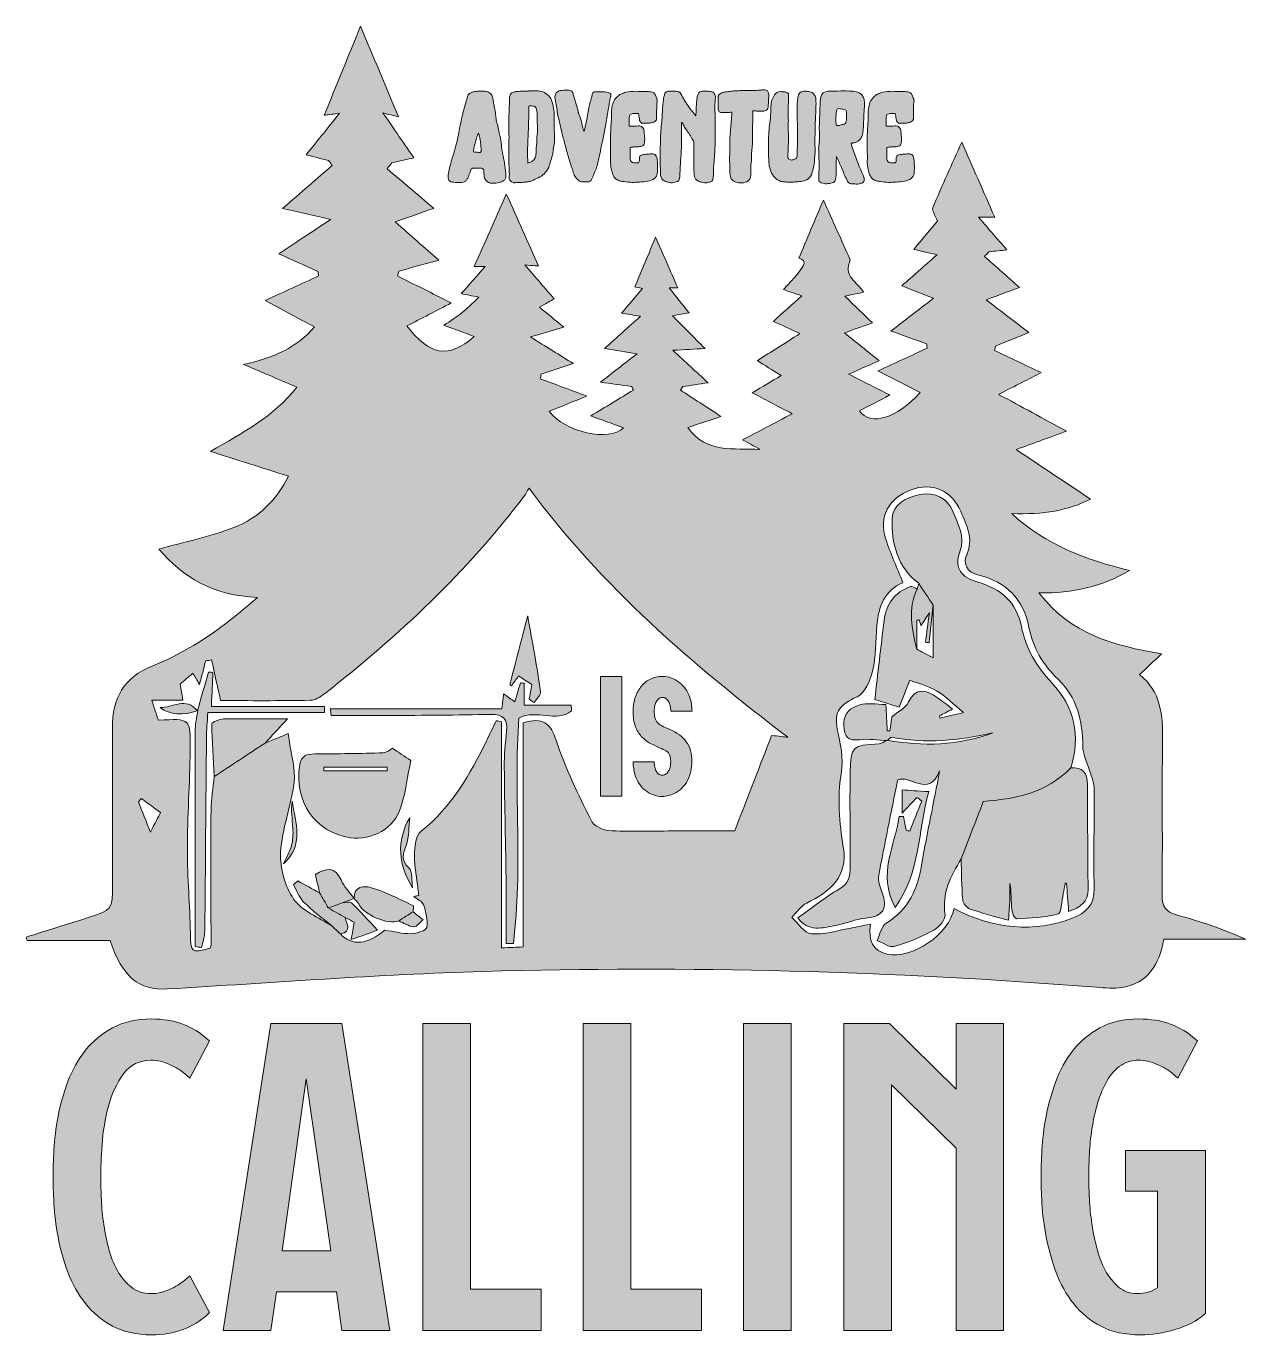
# Model space of a CAD drawing. Header units: inches. Extents: x 35 to 465, y -481 to -19.
import ezdxf

# ---------------------------------------------------------------- set-up
doc = ezdxf.new("R2010")
doc.units = ezdxf.units.IN
doc.header["$MEASUREMENT"] = 0
doc.layers.add('Layer 1', color=7, linetype='Continuous')

# ---------------------------------------------------------------- blocks, each defined once
blk = doc.blocks.new('block 4')
at = {"layer": 'Layer 1', "true_color": 0x0b0b0b}
h = blk.add_hatch(color=28, dxfattribs=at)
h.dxf.hatch_style = 2
edge = h.paths.add_edge_path()
edge.add_spline(control_points=[(116.61, -220.68), (100.98, -220.1), (90.23, -213.57), (81.8, -203.67), (90.75, -201.17), (99.74, -199.35), (108.2, -196.11), (116.87, -192.8), (123.31, -186.34), (127.49, -177.96), (118.26, -175.03), (109.16, -172.13), (100.06, -169.23), (111.33, -162.68), (122.44, -156.89), (130.47, -146.57), (124.48, -144.02), (118.89, -141.63), (111.64, -138.54), (122.52, -136.27), (130.59, -132.44), (136.68, -125.35), (130.81, -122.21), (125.32, -119.27), (119.24, -116.03), (126.2, -112.84), (132.15, -110.11), (138.1, -107.38), (138.03, -106.84), (137.97, -106.29), (137.9, -105.75), (133.15, -103.63), (128.4, -101.52), (124.05, -99.58), (129.72, -95.82), (135.41, -92.06), (142.42, -87.42), (136.08, -85.97), (131.58, -84.95), (125.43, -83.55), (132.06, -77.8), (137.5, -73.09), (142.93, -68.37), (142.5, -67.8), (142.08, -67.24), (141.66, -66.67), (138.92, -65.99), (136.19, -65.32), (133.72, -64.7), (137.22, -60.33), (140.87, -55.78), (145.49, -50.01), (142.5, -50.41), (141.18, -50.59), (140.08, -50.73), (144.39, -40.18), (148.64, -29.76), (152.92, -19.3), (157.32, -29.85), (161.75, -40.45), (166.25, -51.23), (165.37, -51), (164.11, -50.69), (160.81, -49.87), (165.03, -56.01), (168.35, -60.86), (171.69, -65.71), (169.4, -66.24), (166.69, -66.85), (163.98, -67.47), (163.4, -68.16), (162.83, -68.85), (162.25, -69.55), (167.49, -74), (172.72, -78.46), (178.69, -83.53), (174.39, -85.05), (170.44, -86.44), (165.15, -88.31), (170.49, -93.01), (175.41, -97.35), (180.46, -101.81), (178.33, -102.37), (175.87, -102.99), (173.43, -103.67), (171.09, -104.32), (168.76, -105.04), (166.43, -105.72), (166.26, -106.27), (166.09, -106.82), (165.92, -107.36), (171.94, -110.39), (177.95, -113.41), (184.86, -116.88), (179.48, -119.67), (174.35, -122.34), (169.28, -124.97), (177.29, -135.47), (183.75, -136.71), (192.97, -128.69), (189.35, -127.36), (186.04, -126.14), (182.28, -124.76), (184.62, -123.16), (186.73, -121.87), (188.65, -120.34), (190.53, -118.84), (192.21, -117.09), (194.62, -114.85), (191.99, -114.32), (190.36, -113.99), (188.41, -113.6), (191.13, -110.5), (193.72, -107.56), (196.85, -104), (195, -104), (194.06, -104), (192.99, -104), (196.69, -95.63), (200.37, -87.31), (204.28, -78.48), (208.13, -87.07), (211.84, -95.32), (215.68, -103.89), (214.5, -103.79), (213.53, -103.71), (210.82, -103.48), (214.79, -108.06), (217.84, -111.57), (221.19, -115.43), (219.97, -116.12), (218.43, -117), (215.96, -118.41), (218.86, -120.78), (221.41, -122.86), (224.52, -125.39), (221.08, -126.41), (217.78, -127.39), (212.78, -128.88), (218.48, -132.4), (223.01, -135.21), (227.91, -138.25), (223.98, -139.55), (220.29, -140.76), (216.61, -141.98), (216.48, -142.51), (216.36, -143.05), (216.24, -143.59), (221.44, -145.54), (226.63, -147.5), (232.62, -149.75), (228.02, -151.61), (223.7, -153.36), (219.45, -155.08), (224.7, -162.3), (240.61, -166.15), (245.58, -160.87), (241.65, -159.45), (237.84, -158.09), (234.09, -156.74), (239.34, -153.54), (244.21, -150.56), (249.08, -147.59), (248.86, -147.16), (248.65, -146.73), (248.44, -146.3), (244.87, -145.83), (241.31, -145.36), (237.44, -144.85), (241.68, -141.55), (245.55, -138.54), (250.38, -134.78), (246.21, -134.13), (243.3, -133.68), (238.84, -132.98), (243.31, -128.99), (247.04, -125.66), (251.6, -121.59), (248.52, -121.1), (246.89, -120.85), (244.86, -120.52), (247.32, -117.62), (249.66, -114.86), (252.3, -111.74), (250.81, -111.47), (250.08, -111.34), (249.55, -111.24), (252.08, -105.19), (254.63, -99.1), (256.91, -93.66), (259.33, -99.21), (262.04, -105.41), (264.71, -111.53), (264.31, -111.53), (263.44, -111.53), (261.68, -111.53), (264.19, -114.69), (266.28, -117.35), (268.7, -120.4), (266.86, -120.72), (265.17, -121.01), (262.88, -121.41), (266.78, -125.34), (270.22, -128.8), (274.34, -132.96), (270.43, -133.17), (267.39, -133.33), (263.01, -133.57), (267.52, -137.74), (271.12, -141.07), (275.4, -145.03), (272.12, -145.53), (269.3, -145.96), (266.47, -146.39), (266.2, -146.8), (265.93, -147.2), (265.66, -147.61), (270.29, -150.62), (274.91, -153.62), (279.96, -156.9), (276.3, -158.12), (272.41, -159.43), (268.31, -160.8), (274.59, -170.06), (284.5, -168.04), (293.67, -168.51), (291.6, -167.36), (289.52, -166.22), (287.55, -165.13), (293.13, -162.21), (298.58, -159.36), (305.08, -155.96), (299.67, -153.12), (295.58, -150.97), (290.99, -148.56), (294.72, -146.33), (297.69, -144.56), (301.11, -142.52), (297.93, -140.49), (295.42, -138.89), (292.78, -137.2), (297.75, -134.06), (302.34, -131.15), (307.78, -127.71), (304.03, -125.97), (301.4, -124.75), (298.43, -123.37), (301.82, -120.33), (304.87, -117.59), (308.45, -114.38), (305.82, -113.49), (303.91, -112.84), (301.98, -112.19), (310.06, -103.41), (310.62, -102.25), (307.4, -101.09), (310.23, -94.4), (313.06, -87.71), (316.08, -80.59), (319.4, -88.03), (322.63, -95.26), (325.53, -101.76), (322.77, -107.58), (328.13, -109.56), (330.21, -113.11), (328.41, -113.49), (326.68, -113.86), (323.65, -114.5), (327.25, -118.01), (330.17, -120.86), (333.31, -123.93), (330.45, -124.95), (327.62, -125.96), (323.47, -127.43), (327.81, -130.91), (331.56, -133.93), (335.69, -137.24), (332.79, -138.53), (329.66, -139.92), (324.96, -142), (330.44, -144.77), (334.71, -146.93), (339.49, -149.34), (335.75, -151.28), (332.22, -153.11), (328.74, -154.93), (332.67, -160.38), (341.94, -157.74), (350.15, -148.42), (345.32, -145.97), (340.49, -143.52), (335.24, -140.85), (341.57, -137.94), (347.11, -135.39), (352.65, -132.84), (352.57, -132.33), (352.48, -131.81), (352.39, -131.3), (348.23, -129.8), (344.06, -128.31), (339.85, -126.79), (344.74, -123.03), (349.37, -119.48), (354.88, -115.24), (350.46, -113.51), (347.21, -112.23), (343.72, -110.86), (347.7, -107.34), (351.37, -104.09), (356.1, -99.89), (352.53, -99.07), (350.26, -98.55), (347.92, -98.01), (350.91, -94.43), (353.91, -90.83), (356.24, -88.04), (355.4, -85.76), (354.23, -84.22), (354.6, -83.32), (357.86, -75.55), (361.38, -67.89), (364.82, -60.22), (368.61, -68.84), (372.47, -77.6), (376.45, -86.64), (375.06, -86.64), (373.56, -86.64), (370.73, -86.64), (374.45, -90.94), (377.42, -94.37), (380.72, -98.19), (378.59, -98.4), (376.5, -98.61), (374.4, -98.81), (373.89, -99.38), (373.37, -99.95), (372.86, -100.51), (376.88, -104.07), (380.9, -107.62), (385.16, -111.39), (381.89, -112.62), (378.37, -113.94), (373.47, -115.79), (378.78, -119.89), (383.52, -123.54), (388.43, -127.32), (384.78, -128.81), (380.75, -130.44), (376.71, -132.08), (376.61, -132.6), (376.51, -133.12), (376.4, -133.64), (381.64, -136.13), (386.88, -138.62), (392.86, -141.46), (388.38, -143.73), (383.95, -145.99), (377.83, -149.11), (385.94, -153.51), (393.28, -157.5), (401.77, -162.11), (395.98, -164.22), (390.79, -166.1), (383.96, -168.58), (393.1, -174.66), (401.58, -180.31), (410.17, -186.03), (402.5, -190.03), (393.51, -191.59), (382.42, -191.14), (394.82, -202.5), (408.68, -207.39), (423.96, -211.25), (414.05, -216.93), (404.1, -219.32), (392.04, -219.07), (403.17, -233.84), (418.44, -237.58), (435.21, -240.65), (432.4, -243.3), (430.14, -245.43), (427.48, -247.94), (435.06, -253.85), (435.71, -262.3), (435.59, -271.24), (435.36, -289.38), (435.67, -307.52), (435.42, -325.65), (435.36, -329.92), (436.85, -331.65), (440.83, -332.73), (448.97, -334.93), (456.96, -337.65), (464.95, -341.22), (455.4, -341.22), (445.85, -341.22), (436.08, -341.22), (434.38, -350.19), (430.51, -356.76), (421.37, -358.2), (418.43, -358.67), (415.33, -358.41), (412.32, -358.17), (340.35, -352.43), (268.26, -350.54), (196.11, -352.59), (158.96, -353.65), (121.86, -356.56), (84.74, -358.76), (74.83, -359.35), (68.85, -354.54), (64.68, -341.67), (54.99, -341.67), (45.17, -341.67), (35.36, -341.67), (35.26, -341.27), (35.15, -340.87), (35.05, -340.46), (42.22, -338.21), (49.38, -335.96), (56.55, -333.72), (65.46, -330.93), (65.45, -330.94), (65.45, -321.82), (65.45, -303.49), (65.56, -285.16), (65.42, -266.83), (65.33, -256.23), (69.51, -248.91), (79.68, -244.83), (93.01, -239.48), (104.61, -231.31), (116.61, -220.68)], knot_values=[0, 0, 0, 0, 1, 1, 1, 2, 2, 2, 3, 3, 3, 4, 4, 4, 5, 5, 5, 6, 6, 6, 7, 7, 7, 8, 8, 8, 9, 9, 9, 10, 10, 10, 11, 11, 11, 12, 12, 12, 13, 13, 13, 14, 14, 14, 15, 15, 15, 16, 16, 16, 17, 17, 17, 18, 18, 18, 19, 19, 19, 20, 20, 20, 21, 21, 21, 22, 22, 22, 23, 23, 23, 24, 24, 24, 25, 25, 25, 26, 26, 26, 27, 27, 27, 28, 28, 28, 29, 29, 29, 30, 30, 30, 31, 31, 31, 32, 32, 32, 33, 33, 33, 34, 34, 34, 35, 35, 35, 36, 36, 36, 37, 37, 37, 38, 38, 38, 39, 39, 39, 40, 40, 40, 41, 41, 41, 42, 42, 42, 43, 43, 43, 44, 44, 44, 45, 45, 45, 46, 46, 46, 47, 47, 47, 48, 48, 48, 49, 49, 49, 50, 50, 50, 51, 51, 51, 52, 52, 52, 53, 53, 53, 54, 54, 54, 55, 55, 55, 56, 56, 56, 57, 57, 57, 58, 58, 58, 59, 59, 59, 60, 60, 60, 61, 61, 61, 62, 62, 62, 63, 63, 63, 64, 64, 64, 65, 65, 65, 66, 66, 66, 67, 67, 67, 68, 68, 68, 69, 69, 69, 70, 70, 70, 71, 71, 71, 72, 72, 72, 73, 73, 73, 74, 74, 74, 75, 75, 75, 76, 76, 76, 77, 77, 77, 78, 78, 78, 79, 79, 79, 80, 80, 80, 81, 81, 81, 82, 82, 82, 83, 83, 83, 84, 84, 84, 85, 85, 85, 86, 86, 86, 87, 87, 87, 88, 88, 88, 89, 89, 89, 90, 90, 90, 91, 91, 91, 92, 92, 92, 93, 93, 93, 94, 94, 94, 95, 95, 95, 96, 96, 96, 97, 97, 97, 98, 98, 98, 99, 99, 99, 100, 100, 100, 101, 101, 101, 102, 102, 102, 103, 103, 103, 104, 104, 104, 105, 105, 105, 106, 106, 106, 107, 107, 107, 108, 108, 108, 109, 109, 109, 110, 110, 110, 111, 111, 111, 112, 112, 112, 113, 113, 113, 114, 114, 114, 115, 115, 115, 116, 116, 116, 117, 117, 117, 118, 118, 118, 119, 119, 119, 120, 120, 120, 121, 121, 121, 122, 122, 122, 123, 123, 123, 124, 124, 124, 125, 125, 125, 126, 126, 126, 127, 127, 127, 128, 128, 128, 129, 129, 129, 130, 130, 130, 131, 131, 131, 132, 132, 132, 133, 133, 133, 134, 134, 134, 135, 135, 135, 136, 136, 136, 137, 137, 137, 138, 138, 138, 139, 139, 139, 140, 140, 140, 141, 141, 141, 142, 142, 142, 143, 143, 143, 144, 144, 144, 144], degree=3, periodic=1)
edge = h.paths.add_edge_path()
edge.add_spline(control_points=[(145.8, -339.31), (149.92, -343.75), (155.59, -343.13), (161.34, -338), (164.75, -338.51), (167.73, -339.33), (170.69, -339.26), (172.66, -339.21), (176.07, -338.15), (176.26, -337.07), (176.73, -334.52), (175.95, -331.6), (175.08, -329.03), (174.67, -327.84), (172.87, -327.12), (171.71, -326.18), (172.29, -326.04), (172.86, -325.91), (173.44, -325.77), (172.88, -321.03), (171.93, -316.3), (171.91, -311.56), (171.9, -308.68), (172.37, -304.6), (174.26, -303.11), (185.04, -294.56), (191.52, -283.11), (197.38, -271.12), (198.52, -268.81), (199.62, -266.49), (200.74, -264.17), (201.35, -264.3), (201.96, -264.43), (202.57, -264.55), (202.57, -290.98), (202.57, -317.41), (202.57, -344.28), (205.65, -344.14), (207.65, -344.05), (210.28, -343.93), (210.28, -317.2), (210.28, -290.93), (210.28, -264.96), (217.13, -262.75), (219.87, -264.94), (221.94, -271.34), (225.05, -280.98), (229.69, -290.16), (234.17, -299.3), (235.06, -301.12), (238.08, -302.81), (240.2, -302.93), (247.7, -303.35), (255.23, -303.06), (262.75, -303.05), (270.58, -303.05), (278.41, -303.05), (284.78, -303.05), (289.47, -290.91), (293.72, -279.92), (297.8, -269.36), (300.41, -269.66), (301.96, -269.84), (303.5, -270.02), (269.88, -244.3), (238.09, -217.14), (212.31, -182.14), (211.58, -183.36), (211.16, -184.24), (210.58, -185), (190.43, -211.58), (166.39, -234.25), (140.17, -254.69), (138.75, -255.8), (136.86, -256.95), (135.17, -256.98), (124.39, -257.19), (113.6, -257.09), (103.55, -257.09), (102.44, -251.99), (101.43, -247.38), (100.42, -242.76), (99.73, -242.85), (99.04, -242.94), (98.35, -243.03), (97.63, -245.75), (96.91, -248.47), (96.14, -251.38), (95.29, -249.93), (94.5, -248.58), (93.83, -247.44), (92.16, -248.88), (90.76, -250.09), (89.31, -251.34), (89.6, -253.08), (89.91, -254.85), (90.26, -256.93), (86.53, -256.93), (83.31, -256.93), (79.33, -256.93), (80.23, -259.67), (80.96, -261.9), (81.65, -264.01), (92.91, -263.36), (93.06, -263.37), (92.88, -274.41), (92.69, -286.2), (91.89, -297.99), (91.87, -309.78), (91.85, -319.53), (92.79, -329.28), (92.92, -339.04), (93.01, -345.86), (93.18, -346.21), (99.88, -344.33), (99.99, -343.97), (100.21, -343.61), (100.21, -343.25), (100.2, -327.44), (100.09, -311.63), (100.2, -295.82), (100.23, -291.83), (100.95, -287.86), (101.35, -283.88), (107.33, -279.93), (113.3, -275.99), (119.28, -272.04), (122.22, -270.84), (125.15, -269.64), (127.43, -268.71), (127.55, -269.63), (127.7, -270.69), (127.84, -271.75), (128.46, -276.49), (130.04, -281.35), (129.48, -285.94), (128.46, -294.26), (125.18, -302.36), (124.73, -310.66), (124.43, -316.12), (126.22, -322.61), (129.32, -327.07), (132.26, -331.29), (138.15, -333.46), (142.73, -336.53), (143.76, -337.45), (144.78, -338.38), (145.8, -339.31)], knot_values=[0, 0, 0, 0, 1, 1, 1, 2, 2, 2, 3, 3, 3, 4, 4, 4, 5, 5, 5, 6, 6, 6, 7, 7, 7, 8, 8, 8, 9, 9, 9, 10, 10, 10, 11, 11, 11, 12, 12, 12, 13, 13, 13, 14, 14, 14, 15, 15, 15, 16, 16, 16, 17, 17, 17, 18, 18, 18, 19, 19, 19, 20, 20, 20, 21, 21, 21, 22, 22, 22, 23, 23, 23, 24, 24, 24, 25, 25, 25, 26, 26, 26, 27, 27, 27, 28, 28, 28, 29, 29, 29, 30, 30, 30, 31, 31, 31, 32, 32, 32, 33, 33, 33, 34, 34, 34, 35, 35, 35, 36, 36, 36, 37, 37, 37, 38, 38, 38, 39, 39, 39, 40, 40, 40, 41, 41, 41, 42, 42, 42, 43, 43, 43, 44, 44, 44, 45, 45, 45, 46, 46, 46, 47, 47, 47, 48, 48, 48, 49, 49, 49, 49], degree=3, periodic=1)
edge = h.paths.add_edge_path()
edge.add_spline(control_points=[(362.11, -330.35), (375.42, -337.72), (390.93, -338.92), (403.71, -333.85), (408.56, -331.92), (411.69, -329.26), (411.51, -323.24), (411.17, -311.48), (411.62, -299.71), (411.48, -287.94), (411.45, -285.59), (410.26, -283.25), (409.59, -280.9), (408.85, -278.35), (407.44, -275.81), (407.46, -273.27), (407.51, -264.2), (405.3, -255.91), (398.76, -249.56), (393.41, -244.38), (389.94, -238.51), (388.52, -231.3), (386.57, -221.38), (380.57, -215.19), (370.87, -212.9), (366.51, -211.87), (365.26, -208.74), (366.56, -205.74), (369.08, -199.91), (366.58, -195.29), (364.47, -190.42), (361.19, -182.89), (354.46, -180), (346.97, -182.78), (338.99, -185.75), (335.46, -192.29), (338.03, -200.13), (339.73, -205.29), (342, -210.26), (344.09, -215.52), (337.64, -218.23), (335.44, -223.92), (334.91, -230.64), (334.49, -236.01), (334.59, -241.51), (333.38, -246.71), (332.61, -250.05), (330.62, -254.46), (327.92, -255.75), (321.92, -258.61), (319.72, -260.59), (320.96, -267.26), (321.93, -272.44), (323.33, -277.08), (322.33, -282.89), (320.91, -291.21), (321.68, -300.19), (323.08, -308.63), (324.88, -319.46), (318.11, -324.54), (310.19, -328.47), (308.1, -329.51), (306.63, -331.8), (304.87, -333.51), (307.17, -335.55), (309.34, -339.07), (311.81, -339.3), (316.21, -339.72), (320.81, -338.17), (325.31, -337.39), (327.6, -336.99), (329.87, -336.46), (332.66, -335.89), (331.76, -341.81), (333.46, -345.34), (338.48, -346.46), (347.23, -348.42), (360.58, -339.39), (362.11, -330.35)], knot_values=[0, 0, 0, 0, 1, 1, 1, 2, 2, 2, 3, 3, 3, 4, 4, 4, 5, 5, 5, 6, 6, 6, 7, 7, 7, 8, 8, 8, 9, 9, 9, 10, 10, 10, 11, 11, 11, 12, 12, 12, 13, 13, 13, 14, 14, 14, 15, 15, 15, 16, 16, 16, 17, 17, 17, 18, 18, 18, 19, 19, 19, 20, 20, 20, 21, 21, 21, 22, 22, 22, 23, 23, 23, 24, 24, 24, 25, 25, 25, 26, 26, 26, 26], degree=3, periodic=1)
edge = h.paths.add_edge_path()
edge.add_spline(control_points=[(78.83, -303.45), (80.5, -300.23), (81.62, -298.08), (82.42, -296.53), (80.28, -294.99), (77.93, -293.3), (75.59, -291.61), (75.26, -292.01), (74.93, -292.4), (74.6, -292.8), (75.95, -296.19), (77.3, -299.59), (78.83, -303.45)], knot_values=[0, 0, 0, 0, 1, 1, 1, 2, 2, 2, 3, 3, 3, 4, 4, 4, 4], degree=3, periodic=1)
at = {"layer": 'Layer 1', "lineweight": 0}
for points, knots in [([(116.61, -220.68), (100.98, -220.1), (90.23, -213.57), (81.8, -203.67), (90.75, -201.17), (99.74, -199.35), (108.2, -196.11), (116.87, -192.8), (123.31, -186.34), (127.49, -177.96), (118.26, -175.03), (109.16, -172.13), (100.06, -169.23), (111.33, -162.68), (122.44, -156.89), (130.47, -146.57), (124.48, -144.02), (118.89, -141.63), (111.64, -138.54), (122.52, -136.27), (130.59, -132.44), (136.68, -125.35), (130.81, -122.21), (125.32, -119.27), (119.24, -116.03), (126.2, -112.84), (132.15, -110.11), (138.1, -107.38), (138.03, -106.84), (137.97, -106.29), (137.9, -105.75), (133.15, -103.63), (128.4, -101.52), (124.05, -99.58), (129.72, -95.82), (135.41, -92.06), (142.42, -87.42), (136.08, -85.97), (131.58, -84.95), (125.43, -83.55), (132.06, -77.8), (137.5, -73.09), (142.93, -68.37), (142.5, -67.8), (142.08, -67.24), (141.66, -66.67), (138.92, -65.99), (136.19, -65.32), (133.72, -64.7), (137.22, -60.33), (140.87, -55.78), (145.49, -50.01), (142.5, -50.41), (141.18, -50.59), (140.08, -50.73), (144.39, -40.18), (148.64, -29.76), (152.92, -19.3), (157.32, -29.85), (161.75, -40.45), (166.25, -51.23), (165.37, -51), (164.11, -50.69), (160.81, -49.87), (165.03, -56.01), (168.35, -60.86), (171.69, -65.71), (169.4, -66.24), (166.69, -66.85), (163.98, -67.47), (163.4, -68.16), (162.83, -68.85), (162.25, -69.55), (167.49, -74), (172.72, -78.46), (178.69, -83.53), (174.39, -85.05), (170.44, -86.44), (165.15, -88.31), (170.49, -93.01), (175.41, -97.35), (180.46, -101.81), (178.33, -102.37), (175.87, -102.99), (173.43, -103.67), (171.09, -104.32), (168.76, -105.04), (166.43, -105.72), (166.26, -106.27), (166.09, -106.82), (165.92, -107.36), (171.94, -110.39), (177.95, -113.41), (184.86, -116.88), (179.48, -119.67), (174.35, -122.34), (169.28, -124.97), (177.29, -135.47), (183.75, -136.71), (192.97, -128.69), (189.35, -127.36), (186.04, -126.14), (182.28, -124.76), (184.62, -123.16), (186.73, -121.87), (188.65, -120.34), (190.53, -118.84), (192.21, -117.09), (194.62, -114.85), (191.99, -114.32), (190.36, -113.99), (188.41, -113.6), (191.13, -110.5), (193.72, -107.56), (196.85, -104), (195, -104), (194.06, -104), (192.99, -104), (196.69, -95.63), (200.37, -87.31), (204.28, -78.48), (208.13, -87.07), (211.84, -95.32), (215.68, -103.89), (214.5, -103.79), (213.53, -103.71), (210.82, -103.48), (214.79, -108.06), (217.84, -111.57), (221.19, -115.43), (219.97, -116.12), (218.43, -117), (215.96, -118.41), (218.86, -120.78), (221.41, -122.86), (224.52, -125.39), (221.08, -126.41), (217.78, -127.39), (212.78, -128.88), (218.48, -132.4), (223.01, -135.21), (227.91, -138.25), (223.98, -139.55), (220.29, -140.76), (216.61, -141.98), (216.48, -142.51), (216.36, -143.05), (216.24, -143.59), (221.44, -145.54), (226.63, -147.5), (232.62, -149.75), (228.02, -151.61), (223.7, -153.36), (219.45, -155.08), (224.7, -162.3), (240.61, -166.15), (245.58, -160.87), (241.65, -159.45), (237.84, -158.09), (234.09, -156.74), (239.34, -153.54), (244.21, -150.56), (249.08, -147.59), (248.86, -147.16), (248.65, -146.73), (248.44, -146.3), (244.87, -145.83), (241.31, -145.36), (237.44, -144.85), (241.68, -141.55), (245.55, -138.54), (250.38, -134.78), (246.21, -134.13), (243.3, -133.68), (238.84, -132.98), (243.31, -128.99), (247.04, -125.66), (251.6, -121.59), (248.52, -121.1), (246.89, -120.85), (244.86, -120.52), (247.32, -117.62), (249.66, -114.86), (252.3, -111.74), (250.81, -111.47), (250.08, -111.34), (249.55, -111.24), (252.08, -105.19), (254.63, -99.1), (256.91, -93.66), (259.33, -99.21), (262.04, -105.41), (264.71, -111.53), (264.31, -111.53), (263.44, -111.53), (261.68, -111.53), (264.19, -114.69), (266.28, -117.35), (268.7, -120.4), (266.86, -120.72), (265.17, -121.01), (262.88, -121.41), (266.78, -125.34), (270.22, -128.8), (274.34, -132.96), (270.43, -133.17), (267.39, -133.33), (263.01, -133.57), (267.52, -137.74), (271.12, -141.07), (275.4, -145.03), (272.12, -145.53), (269.3, -145.96), (266.47, -146.39), (266.2, -146.8), (265.93, -147.2), (265.66, -147.61), (270.29, -150.62), (274.91, -153.62), (279.96, -156.9), (276.3, -158.12), (272.41, -159.43), (268.31, -160.8), (274.59, -170.06), (284.5, -168.04), (293.67, -168.51), (291.6, -167.36), (289.52, -166.22), (287.55, -165.13), (293.13, -162.21), (298.58, -159.36), (305.08, -155.96), (299.67, -153.12), (295.58, -150.97), (290.99, -148.56), (294.72, -146.33), (297.69, -144.56), (301.11, -142.52), (297.93, -140.49), (295.42, -138.89), (292.78, -137.2), (297.75, -134.06), (302.34, -131.15), (307.78, -127.71), (304.03, -125.97), (301.4, -124.75), (298.43, -123.37), (301.82, -120.33), (304.87, -117.59), (308.45, -114.38), (305.82, -113.49), (303.91, -112.84), (301.98, -112.19), (310.06, -103.41), (310.62, -102.25), (307.4, -101.09), (310.23, -94.4), (313.06, -87.71), (316.08, -80.59), (319.4, -88.03), (322.63, -95.26), (325.53, -101.76), (322.77, -107.58), (328.13, -109.56), (330.21, -113.11), (328.41, -113.49), (326.68, -113.86), (323.65, -114.5), (327.25, -118.01), (330.17, -120.86), (333.31, -123.93), (330.45, -124.95), (327.62, -125.96), (323.47, -127.43), (327.81, -130.91), (331.56, -133.93), (335.69, -137.24), (332.79, -138.53), (329.66, -139.92), (324.96, -142), (330.44, -144.77), (334.71, -146.93), (339.49, -149.34), (335.75, -151.28), (332.22, -153.11), (328.74, -154.93), (332.67, -160.38), (341.94, -157.74), (350.15, -148.42), (345.32, -145.97), (340.49, -143.52), (335.24, -140.85), (341.57, -137.94), (347.11, -135.39), (352.65, -132.84), (352.57, -132.33), (352.48, -131.81), (352.39, -131.3), (348.23, -129.8), (344.06, -128.31), (339.85, -126.79), (344.74, -123.03), (349.37, -119.48), (354.88, -115.24), (350.46, -113.51), (347.21, -112.23), (343.72, -110.86), (347.7, -107.34), (351.37, -104.09), (356.1, -99.89), (352.53, -99.07), (350.26, -98.55), (347.92, -98.01), (350.91, -94.43), (353.91, -90.83), (356.24, -88.04), (355.4, -85.76), (354.23, -84.22), (354.6, -83.32), (357.86, -75.55), (361.38, -67.89), (364.82, -60.22), (368.61, -68.84), (372.47, -77.6), (376.45, -86.64), (375.06, -86.64), (373.56, -86.64), (370.73, -86.64), (374.45, -90.94), (377.42, -94.37), (380.72, -98.19), (378.59, -98.4), (376.5, -98.61), (374.4, -98.81), (373.89, -99.38), (373.37, -99.95), (372.86, -100.51), (376.88, -104.07), (380.9, -107.62), (385.16, -111.39), (381.89, -112.62), (378.37, -113.94), (373.47, -115.79), (378.78, -119.89), (383.52, -123.54), (388.43, -127.32), (384.78, -128.81), (380.75, -130.44), (376.71, -132.08), (376.61, -132.6), (376.51, -133.12), (376.4, -133.64), (381.64, -136.13), (386.88, -138.62), (392.86, -141.46), (388.38, -143.73), (383.95, -145.99), (377.83, -149.11), (385.94, -153.51), (393.28, -157.5), (401.77, -162.11), (395.98, -164.22), (390.79, -166.1), (383.96, -168.58), (393.1, -174.66), (401.58, -180.31), (410.17, -186.03), (402.5, -190.03), (393.51, -191.59), (382.42, -191.14), (394.82, -202.5), (408.68, -207.39), (423.96, -211.25), (414.05, -216.93), (404.1, -219.32), (392.04, -219.07), (403.17, -233.84), (418.44, -237.58), (435.21, -240.65), (432.4, -243.3), (430.14, -245.43), (427.48, -247.94), (435.06, -253.85), (435.71, -262.3), (435.59, -271.24), (435.36, -289.38), (435.67, -307.52), (435.42, -325.65), (435.36, -329.92), (436.85, -331.65), (440.83, -332.73), (448.97, -334.93), (456.96, -337.65), (464.95, -341.22), (455.4, -341.22), (445.85, -341.22), (436.08, -341.22), (434.38, -350.19), (430.51, -356.76), (421.37, -358.2), (418.43, -358.67), (415.33, -358.41), (412.32, -358.17), (340.35, -352.43), (268.26, -350.54), (196.11, -352.59), (158.96, -353.65), (121.86, -356.56), (84.74, -358.76), (74.83, -359.35), (68.85, -354.54), (64.68, -341.67), (54.99, -341.67), (45.17, -341.67), (35.36, -341.67), (35.26, -341.27), (35.15, -340.87), (35.05, -340.46), (42.22, -338.21), (49.38, -335.96), (56.55, -333.72), (65.46, -330.93), (65.45, -330.94), (65.45, -321.82), (65.45, -303.49), (65.56, -285.16), (65.42, -266.83), (65.33, -256.23), (69.51, -248.91), (79.68, -244.83), (93.01, -239.48), (104.61, -231.31), (116.61, -220.68)], [0, 0, 0, 0, 1, 1, 1, 2, 2, 2, 3, 3, 3, 4, 4, 4, 5, 5, 5, 6, 6, 6, 7, 7, 7, 8, 8, 8, 9, 9, 9, 10, 10, 10, 11, 11, 11, 12, 12, 12, 13, 13, 13, 14, 14, 14, 15, 15, 15, 16, 16, 16, 17, 17, 17, 18, 18, 18, 19, 19, 19, 20, 20, 20, 21, 21, 21, 22, 22, 22, 23, 23, 23, 24, 24, 24, 25, 25, 25, 26, 26, 26, 27, 27, 27, 28, 28, 28, 29, 29, 29, 30, 30, 30, 31, 31, 31, 32, 32, 32, 33, 33, 33, 34, 34, 34, 35, 35, 35, 36, 36, 36, 37, 37, 37, 38, 38, 38, 39, 39, 39, 40, 40, 40, 41, 41, 41, 42, 42, 42, 43, 43, 43, 44, 44, 44, 45, 45, 45, 46, 46, 46, 47, 47, 47, 48, 48, 48, 49, 49, 49, 50, 50, 50, 51, 51, 51, 52, 52, 52, 53, 53, 53, 54, 54, 54, 55, 55, 55, 56, 56, 56, 57, 57, 57, 58, 58, 58, 59, 59, 59, 60, 60, 60, 61, 61, 61, 62, 62, 62, 63, 63, 63, 64, 64, 64, 65, 65, 65, 66, 66, 66, 67, 67, 67, 68, 68, 68, 69, 69, 69, 70, 70, 70, 71, 71, 71, 72, 72, 72, 73, 73, 73, 74, 74, 74, 75, 75, 75, 76, 76, 76, 77, 77, 77, 78, 78, 78, 79, 79, 79, 80, 80, 80, 81, 81, 81, 82, 82, 82, 83, 83, 83, 84, 84, 84, 85, 85, 85, 86, 86, 86, 87, 87, 87, 88, 88, 88, 89, 89, 89, 90, 90, 90, 91, 91, 91, 92, 92, 92, 93, 93, 93, 94, 94, 94, 95, 95, 95, 96, 96, 96, 97, 97, 97, 98, 98, 98, 99, 99, 99, 100, 100, 100, 101, 101, 101, 102, 102, 102, 103, 103, 103, 104, 104, 104, 105, 105, 105, 106, 106, 106, 107, 107, 107, 108, 108, 108, 109, 109, 109, 110, 110, 110, 111, 111, 111, 112, 112, 112, 113, 113, 113, 114, 114, 114, 115, 115, 115, 116, 116, 116, 117, 117, 117, 118, 118, 118, 119, 119, 119, 120, 120, 120, 121, 121, 121, 122, 122, 122, 123, 123, 123, 124, 124, 124, 125, 125, 125, 126, 126, 126, 127, 127, 127, 128, 128, 128, 129, 129, 129, 130, 130, 130, 131, 131, 131, 132, 132, 132, 133, 133, 133, 134, 134, 134, 135, 135, 135, 136, 136, 136, 137, 137, 137, 138, 138, 138, 139, 139, 139, 140, 140, 140, 141, 141, 141, 142, 142, 142, 143, 143, 143, 144, 144, 144, 144]), ([(145.8, -339.31), (149.92, -343.75), (155.59, -343.13), (161.34, -338), (164.75, -338.51), (167.73, -339.33), (170.69, -339.26), (172.66, -339.21), (176.07, -338.15), (176.26, -337.07), (176.73, -334.52), (175.95, -331.6), (175.08, -329.03), (174.67, -327.84), (172.87, -327.12), (171.71, -326.18), (172.29, -326.04), (172.86, -325.91), (173.44, -325.77), (172.88, -321.03), (171.93, -316.3), (171.91, -311.56), (171.9, -308.68), (172.37, -304.6), (174.26, -303.11), (185.04, -294.56), (191.52, -283.11), (197.38, -271.12), (198.52, -268.81), (199.62, -266.49), (200.74, -264.17), (201.35, -264.3), (201.96, -264.43), (202.57, -264.55), (202.57, -290.98), (202.57, -317.41), (202.57, -344.28), (205.65, -344.14), (207.65, -344.05), (210.28, -343.93), (210.28, -317.2), (210.28, -290.93), (210.28, -264.96), (217.13, -262.75), (219.87, -264.94), (221.94, -271.34), (225.05, -280.98), (229.69, -290.16), (234.17, -299.3), (235.06, -301.12), (238.08, -302.81), (240.2, -302.93), (247.7, -303.35), (255.23, -303.06), (262.75, -303.05), (270.58, -303.05), (278.41, -303.05), (284.78, -303.05), (289.47, -290.91), (293.72, -279.92), (297.8, -269.36), (300.41, -269.66), (301.96, -269.84), (303.5, -270.02), (269.88, -244.3), (238.09, -217.14), (212.31, -182.14), (211.58, -183.36), (211.16, -184.24), (210.58, -185), (190.43, -211.58), (166.39, -234.25), (140.17, -254.69), (138.75, -255.8), (136.86, -256.95), (135.17, -256.98), (124.39, -257.19), (113.6, -257.09), (103.55, -257.09), (102.44, -251.99), (101.43, -247.38), (100.42, -242.76), (99.73, -242.85), (99.04, -242.94), (98.35, -243.03), (97.63, -245.75), (96.91, -248.47), (96.14, -251.38), (95.29, -249.93), (94.5, -248.58), (93.83, -247.44), (92.16, -248.88), (90.76, -250.09), (89.31, -251.34), (89.6, -253.08), (89.91, -254.85), (90.26, -256.93), (86.53, -256.93), (83.31, -256.93), (79.33, -256.93), (80.23, -259.67), (80.96, -261.9), (81.65, -264.01), (92.91, -263.36), (93.06, -263.37), (92.88, -274.41), (92.69, -286.2), (91.89, -297.99), (91.87, -309.78), (91.85, -319.53), (92.79, -329.28), (92.92, -339.04), (93.01, -345.86), (93.18, -346.21), (99.88, -344.33), (99.99, -343.97), (100.21, -343.61), (100.21, -343.25), (100.2, -327.44), (100.09, -311.63), (100.2, -295.82), (100.23, -291.83), (100.95, -287.86), (101.35, -283.88), (107.33, -279.93), (113.3, -275.99), (119.28, -272.04), (122.22, -270.84), (125.15, -269.64), (127.43, -268.71), (127.55, -269.63), (127.7, -270.69), (127.84, -271.75), (128.46, -276.49), (130.04, -281.35), (129.48, -285.94), (128.46, -294.26), (125.18, -302.36), (124.73, -310.66), (124.43, -316.12), (126.22, -322.61), (129.32, -327.07), (132.26, -331.29), (138.15, -333.46), (142.73, -336.53), (143.76, -337.45), (144.78, -338.38), (145.8, -339.31)], [0, 0, 0, 0, 1, 1, 1, 2, 2, 2, 3, 3, 3, 4, 4, 4, 5, 5, 5, 6, 6, 6, 7, 7, 7, 8, 8, 8, 9, 9, 9, 10, 10, 10, 11, 11, 11, 12, 12, 12, 13, 13, 13, 14, 14, 14, 15, 15, 15, 16, 16, 16, 17, 17, 17, 18, 18, 18, 19, 19, 19, 20, 20, 20, 21, 21, 21, 22, 22, 22, 23, 23, 23, 24, 24, 24, 25, 25, 25, 26, 26, 26, 27, 27, 27, 28, 28, 28, 29, 29, 29, 30, 30, 30, 31, 31, 31, 32, 32, 32, 33, 33, 33, 34, 34, 34, 35, 35, 35, 36, 36, 36, 37, 37, 37, 38, 38, 38, 39, 39, 39, 40, 40, 40, 41, 41, 41, 42, 42, 42, 43, 43, 43, 44, 44, 44, 45, 45, 45, 46, 46, 46, 47, 47, 47, 48, 48, 48, 49, 49, 49, 49]), ([(362.11, -330.35), (375.42, -337.72), (390.93, -338.92), (403.71, -333.85), (408.56, -331.92), (411.69, -329.26), (411.51, -323.24), (411.17, -311.48), (411.62, -299.71), (411.48, -287.94), (411.45, -285.59), (410.26, -283.25), (409.59, -280.9), (408.85, -278.35), (407.44, -275.81), (407.46, -273.27), (407.51, -264.2), (405.3, -255.91), (398.76, -249.56), (393.41, -244.38), (389.94, -238.51), (388.52, -231.3), (386.57, -221.38), (380.57, -215.19), (370.87, -212.9), (366.51, -211.87), (365.26, -208.74), (366.56, -205.74), (369.08, -199.91), (366.58, -195.29), (364.47, -190.42), (361.19, -182.89), (354.46, -180), (346.97, -182.78), (338.99, -185.75), (335.46, -192.29), (338.03, -200.13), (339.73, -205.29), (342, -210.26), (344.09, -215.52), (337.64, -218.23), (335.44, -223.92), (334.91, -230.64), (334.49, -236.01), (334.59, -241.51), (333.38, -246.71), (332.61, -250.05), (330.62, -254.46), (327.92, -255.75), (321.92, -258.61), (319.72, -260.59), (320.96, -267.26), (321.93, -272.44), (323.33, -277.08), (322.33, -282.89), (320.91, -291.21), (321.68, -300.19), (323.08, -308.63), (324.88, -319.46), (318.11, -324.54), (310.19, -328.47), (308.1, -329.51), (306.63, -331.8), (304.87, -333.51), (307.17, -335.55), (309.34, -339.07), (311.81, -339.3), (316.21, -339.72), (320.81, -338.17), (325.31, -337.39), (327.6, -336.99), (329.87, -336.46), (332.66, -335.89), (331.76, -341.81), (333.46, -345.34), (338.48, -346.46), (347.23, -348.42), (360.58, -339.39), (362.11, -330.35)], [0, 0, 0, 0, 1, 1, 1, 2, 2, 2, 3, 3, 3, 4, 4, 4, 5, 5, 5, 6, 6, 6, 7, 7, 7, 8, 8, 8, 9, 9, 9, 10, 10, 10, 11, 11, 11, 12, 12, 12, 13, 13, 13, 14, 14, 14, 15, 15, 15, 16, 16, 16, 17, 17, 17, 18, 18, 18, 19, 19, 19, 20, 20, 20, 21, 21, 21, 22, 22, 22, 23, 23, 23, 24, 24, 24, 25, 25, 25, 26, 26, 26, 26]), ([(78.83, -303.45), (80.5, -300.23), (81.62, -298.08), (82.42, -296.53), (80.28, -294.99), (77.93, -293.3), (75.59, -291.61), (75.26, -292.01), (74.93, -292.4), (74.6, -292.8), (75.95, -296.19), (77.3, -299.59), (78.83, -303.45)], [0, 0, 0, 0, 1, 1, 1, 2, 2, 2, 3, 3, 3, 4, 4, 4, 4])]:
    blk.add_open_spline(points, degree=3, knots=knots, dxfattribs=at)
blk = doc.blocks.new('block 5')
at = {"layer": 'Layer 1', "true_color": 0x0b0b0b}
h = blk.add_hatch(color=28, dxfattribs=at)
h.dxf.hatch_style = 2
edge = h.paths.add_edge_path()
edge.add_spline(control_points=[(101.35, -283.88), (101, -277.68), (100.54, -271.47), (100.5, -265.27), (100.49, -264.68), (103.17, -263.6), (104.63, -263.57), (111.73, -263.39), (118.84, -263.49), (127.17, -263.49), (123.86, -267.08), (121.57, -269.56), (119.28, -272.04), (113.3, -275.99), (107.33, -279.93), (101.35, -283.88)], knot_values=[0, 0, 0, 0, 1, 1, 1, 2, 2, 2, 3, 3, 3, 4, 4, 4, 5, 5, 5, 5], degree=3, periodic=1)
at = {"layer": 'Layer 1', "lineweight": 0}
blk.add_open_spline([(101.35, -283.88), (101, -277.68), (100.54, -271.47), (100.5, -265.27), (100.49, -264.68), (103.17, -263.6), (104.63, -263.57), (111.73, -263.39), (118.84, -263.49), (127.17, -263.49), (123.86, -267.08), (121.57, -269.56), (119.28, -272.04), (113.3, -275.99), (107.33, -279.93), (101.35, -283.88)], degree=3, knots=[0, 0, 0, 0, 1, 1, 1, 2, 2, 2, 3, 3, 3, 4, 4, 4, 5, 5, 5, 5], dxfattribs=at)
blk = doc.blocks.new('block 6')
at = {"layer": 'Layer 1', "true_color": 0x0b0b0b}
h = blk.add_hatch(color=28, dxfattribs=at)
h.dxf.hatch_style = 2
edge = h.paths.add_edge_path()
edge.add_spline(control_points=[(142.73, -336.53), (139.38, -333.71), (135.83, -331.08), (132.74, -327.99), (131.16, -326.41), (130.4, -324), (129.27, -321.96), (129.78, -321.53), (130.29, -321.1), (130.8, -320.67), (133.36, -322.08), (135.93, -323.49), (138.49, -324.9), (139.5, -326.67), (140.52, -328.43), (141.53, -330.2), (143.51, -331.32), (145.48, -332.44), (147.45, -333.56), (147.96, -335.78), (150.07, -338.46), (145.8, -339.31), (144.78, -338.38), (143.76, -337.45), (142.73, -336.53)], knot_values=[0, 0, 0, 0, 1, 1, 1, 2, 2, 2, 3, 3, 3, 4, 4, 4, 5, 5, 5, 6, 6, 6, 7, 7, 7, 8, 8, 8, 8], degree=3, periodic=1)
at = {"layer": 'Layer 1', "lineweight": 0}
blk.add_open_spline([(142.73, -336.53), (139.38, -333.71), (135.83, -331.08), (132.74, -327.99), (131.16, -326.41), (130.4, -324), (129.27, -321.96), (129.78, -321.53), (130.29, -321.1), (130.8, -320.67), (133.36, -322.08), (135.93, -323.49), (138.49, -324.9), (139.5, -326.67), (140.52, -328.43), (141.53, -330.2), (143.51, -331.32), (145.48, -332.44), (147.45, -333.56), (147.96, -335.78), (150.07, -338.46), (145.8, -339.31), (144.78, -338.38), (143.76, -337.45), (142.73, -336.53)], degree=3, knots=[0, 0, 0, 0, 1, 1, 1, 2, 2, 2, 3, 3, 3, 4, 4, 4, 5, 5, 5, 6, 6, 6, 7, 7, 7, 8, 8, 8, 8], dxfattribs=at)
blk = doc.blocks.new('block 7')
at = {"layer": 'Layer 1', "true_color": 0x0b0b0b}
h = blk.add_hatch(color=28, dxfattribs=at)
h.dxf.hatch_style = 2
edge = h.paths.add_edge_path()
edge.add_spline(control_points=[(164.18, -273.9), (166.49, -275.46), (168.29, -276.68), (170.62, -278.25), (169.56, -283.4), (168.83, -289.17), (167.15, -294.65), (164.87, -302.08), (157, -306.54), (149.38, -305.44), (136.95, -303.65), (129.34, -292.67), (131.47, -279.66), (131.97, -276.57), (133.97, -275.88), (136.75, -275.88), (144.82, -275.85), (152.88, -275.75), (160.94, -275.49), (162.11, -275.46), (163.24, -274.38), (164.18, -273.9)], knot_values=[0, 0, 0, 0, 1, 1, 1, 2, 2, 2, 3, 3, 3, 4, 4, 4, 5, 5, 5, 6, 6, 6, 7, 7, 7, 7], degree=3, periodic=1)
edge = h.paths.add_edge_path()
edge.add_spline(control_points=[(139.95, -280.6), (139.95, -281.02), (139.95, -281.44), (139.95, -281.86), (147.4, -281.86), (154.84, -281.86), (162.29, -281.86), (162.29, -281.44), (162.29, -281.02), (162.29, -280.6), (154.85, -280.6), (147.4, -280.6), (139.95, -280.6)], knot_values=[0, 0, 0, 0, 1, 1, 1, 2, 2, 2, 3, 3, 3, 4, 4, 4, 4], degree=3, periodic=1)
at = {"layer": 'Layer 1', "lineweight": 0}
for points, knots in [([(164.18, -273.9), (166.49, -275.46), (168.29, -276.68), (170.62, -278.25), (169.56, -283.4), (168.83, -289.17), (167.15, -294.65), (164.87, -302.08), (157, -306.54), (149.38, -305.44), (136.95, -303.65), (129.34, -292.67), (131.47, -279.66), (131.97, -276.57), (133.97, -275.88), (136.75, -275.88), (144.82, -275.85), (152.88, -275.75), (160.94, -275.49), (162.11, -275.46), (163.24, -274.38), (164.18, -273.9)], [0, 0, 0, 0, 1, 1, 1, 2, 2, 2, 3, 3, 3, 4, 4, 4, 5, 5, 5, 6, 6, 6, 7, 7, 7, 7]), ([(139.95, -280.6), (139.95, -281.02), (139.95, -281.44), (139.95, -281.86), (147.4, -281.86), (154.84, -281.86), (162.29, -281.86), (162.29, -281.44), (162.29, -281.02), (162.29, -280.6), (154.85, -280.6), (147.4, -280.6), (139.95, -280.6)], [0, 0, 0, 0, 1, 1, 1, 2, 2, 2, 3, 3, 3, 4, 4, 4, 4])]:
    blk.add_open_spline(points, degree=3, knots=knots, dxfattribs=at)
blk = doc.blocks.new('block 8')
at = {"layer": 'Layer 1', "true_color": 0x0b0b0b}
h = blk.add_hatch(color=28, dxfattribs=at)
h.dxf.hatch_style = 2
edge = h.paths.add_edge_path()
edge.add_spline(control_points=[(142.25, -259.94), (162.39, -259.94), (182.53, -259.94), (202.68, -259.94), (203, -257.47), (203.14, -256.36), (203.35, -254.72), (204.82, -255.77), (206.07, -256.67), (207.26, -257.52), (207.87, -255.52), (208.58, -253.17), (209.29, -250.81), (209.73, -250.87), (210.17, -250.93), (210.61, -250.99), (210.61, -253.23), (210.61, -255.48), (210.61, -258.68), (216, -258.68), (221.58, -258.68), (227.16, -258.68), (227.2, -259.37), (227.24, -260.06), (227.28, -260.75), (221.94, -264.97), (215.03, -259.98), (208.7, -263.24), (206.86, -289.22), (210.13, -316.11), (206.79, -342.67), (205.95, -342.67), (205.1, -342.67), (204.25, -342.67), (204.25, -335.78), (204.33, -328.89), (204.24, -322), (204.05, -308.17), (203.69, -294.34), (203.58, -280.5), (203.54, -276.32), (203.94, -272.11), (204.4, -267.94), (204.87, -263.68), (203.15, -261.9), (198.91, -261.97), (186.98, -262.18), (175.05, -262.28), (163.12, -262.37), (156.26, -262.42), (149.4, -262.38), (142.54, -262.38), (142.44, -261.57), (142.35, -260.75), (142.25, -259.94)], knot_values=[0, 0, 0, 0, 1, 1, 1, 2, 2, 2, 3, 3, 3, 4, 4, 4, 5, 5, 5, 6, 6, 6, 7, 7, 7, 8, 8, 8, 9, 9, 9, 10, 10, 10, 11, 11, 11, 12, 12, 12, 13, 13, 13, 14, 14, 14, 15, 15, 15, 16, 16, 16, 17, 17, 17, 18, 18, 18, 18], degree=3, periodic=1)
at = {"layer": 'Layer 1', "lineweight": 0}
blk.add_open_spline([(142.25, -259.94), (162.39, -259.94), (182.53, -259.94), (202.68, -259.94), (203, -257.47), (203.14, -256.36), (203.35, -254.72), (204.82, -255.77), (206.07, -256.67), (207.26, -257.52), (207.87, -255.52), (208.58, -253.17), (209.29, -250.81), (209.73, -250.87), (210.17, -250.93), (210.61, -250.99), (210.61, -253.23), (210.61, -255.48), (210.61, -258.68), (216, -258.68), (221.58, -258.68), (227.16, -258.68), (227.2, -259.37), (227.24, -260.06), (227.28, -260.75), (221.94, -264.97), (215.03, -259.98), (208.7, -263.24), (206.86, -289.22), (210.13, -316.11), (206.79, -342.67), (205.95, -342.67), (205.1, -342.67), (204.25, -342.67), (204.25, -335.78), (204.33, -328.89), (204.24, -322), (204.05, -308.17), (203.69, -294.34), (203.58, -280.5), (203.54, -276.32), (203.94, -272.11), (204.4, -267.94), (204.87, -263.68), (203.15, -261.9), (198.91, -261.97), (186.98, -262.18), (175.05, -262.28), (163.12, -262.37), (156.26, -262.42), (149.4, -262.38), (142.54, -262.38), (142.44, -261.57), (142.35, -260.75), (142.25, -259.94)], degree=3, knots=[0, 0, 0, 0, 1, 1, 1, 2, 2, 2, 3, 3, 3, 4, 4, 4, 5, 5, 5, 6, 6, 6, 7, 7, 7, 8, 8, 8, 9, 9, 9, 10, 10, 10, 11, 11, 11, 12, 12, 12, 13, 13, 13, 14, 14, 14, 15, 15, 15, 16, 16, 16, 17, 17, 17, 18, 18, 18, 18], dxfattribs=at)
blk = doc.blocks.new('block 9')
at = {"layer": 'Layer 1', "true_color": 0x0b0b0b}
h = blk.add_hatch(color=28, dxfattribs=at)
h.dxf.hatch_style = 2
edge = h.paths.add_edge_path()
edge.add_spline(control_points=[(95.41, -260.72), (96.72, -256.15), (98.02, -251.58), (99.32, -247.02), (99.84, -247.06), (100.36, -247.11), (100.88, -247.15), (100.72, -250.76), (100.55, -254.38), (100.33, -259.19), (113.54, -259.19), (126.84, -259.19), (140.15, -259.19), (140.15, -259.9), (140.15, -260.62), (140.15, -261.33), (126.63, -261.33), (113.11, -261.33), (99.1, -261.33), (98.89, -264.86), (98.62, -267.49), (98.59, -270.12), (98.39, -292.84), (98.25, -315.56), (98, -338.28), (97.98, -340.25), (97.28, -342.21), (96.89, -344.17), (96.15, -344.04), (95.4, -343.91), (94.65, -343.78), (94.65, -340.41), (94.66, -337.05), (94.65, -333.68), (94.61, -311.76), (94.54, -289.83), (94.58, -267.9), (94.58, -265.46), (95.19, -263.02), (95.52, -260.58), (95.52, -260.58), (95.41, -260.72), (95.41, -260.72)], knot_values=[0, 0, 0, 0, 1, 1, 1, 2, 2, 2, 3, 3, 3, 4, 4, 4, 5, 5, 5, 6, 6, 6, 7, 7, 7, 8, 8, 8, 9, 9, 9, 10, 10, 10, 11, 11, 11, 12, 12, 12, 13, 13, 13, 14, 14, 14, 14], degree=3, periodic=1)
at = {"layer": 'Layer 1', "lineweight": 0}
blk.add_open_spline([(95.41, -260.72), (96.72, -256.15), (98.02, -251.58), (99.32, -247.02), (99.84, -247.06), (100.36, -247.11), (100.88, -247.15), (100.72, -250.76), (100.55, -254.38), (100.33, -259.19), (113.54, -259.19), (126.84, -259.19), (140.15, -259.19), (140.15, -259.9), (140.15, -260.62), (140.15, -261.33), (126.63, -261.33), (113.11, -261.33), (99.1, -261.33), (98.89, -264.86), (98.62, -267.49), (98.59, -270.12), (98.39, -292.84), (98.25, -315.56), (98, -338.28), (97.98, -340.25), (97.28, -342.21), (96.89, -344.17), (96.15, -344.04), (95.4, -343.91), (94.65, -343.78), (94.65, -340.41), (94.66, -337.05), (94.65, -333.68), (94.61, -311.76), (94.54, -289.83), (94.58, -267.9), (94.58, -265.46), (95.19, -263.02), (95.52, -260.58), (95.52, -260.58), (95.41, -260.72), (95.41, -260.72)], degree=3, knots=[0, 0, 0, 0, 1, 1, 1, 2, 2, 2, 3, 3, 3, 4, 4, 4, 5, 5, 5, 6, 6, 6, 7, 7, 7, 8, 8, 8, 9, 9, 9, 10, 10, 10, 11, 11, 11, 12, 12, 12, 13, 13, 13, 14, 14, 14, 14], dxfattribs=at)
blk = doc.blocks.new('block 10')
at = {"layer": 'Layer 1', "true_color": 0x0b0b0b}
h = blk.add_hatch(color=28, dxfattribs=at)
h.dxf.hatch_style = 2
edge = h.paths.add_edge_path()
edge.add_spline(control_points=[(166.35, -334.74), (162.44, -336.25), (154.19, -332.68), (152.15, -328.64), (151.8, -327.96), (151.16, -327.44), (150.66, -326.83), (150.66, -326.82), (150.65, -326.86), (150.65, -326.86), (150.4, -322.39), (154.44, -322.4), (156.41, -322.98), (161.62, -324.52), (166.53, -327.09), (171.5, -329.38), (171.75, -329.5), (171.45, -330.8), (171.43, -331.54), (169.74, -332.61), (168.05, -333.67), (166.35, -334.74)], knot_values=[0, 0, 0, 0, 1, 1, 1, 2, 2, 2, 3, 3, 3, 4, 4, 4, 5, 5, 5, 6, 6, 6, 7, 7, 7, 7], degree=3, periodic=1)
at = {"layer": 'Layer 1', "lineweight": 0}
blk.add_open_spline([(166.35, -334.74), (162.44, -336.25), (154.19, -332.68), (152.15, -328.64), (151.8, -327.96), (151.16, -327.44), (150.66, -326.83), (150.66, -326.82), (150.65, -326.86), (150.65, -326.86), (150.4, -322.39), (154.44, -322.4), (156.41, -322.98), (161.62, -324.52), (166.53, -327.09), (171.5, -329.38), (171.75, -329.5), (171.45, -330.8), (171.43, -331.54), (169.74, -332.61), (168.05, -333.67), (166.35, -334.74)], degree=3, knots=[0, 0, 0, 0, 1, 1, 1, 2, 2, 2, 3, 3, 3, 4, 4, 4, 5, 5, 5, 6, 6, 6, 7, 7, 7, 7], dxfattribs=at)
blk = doc.blocks.new('block 11')
at = {"layer": 'Layer 1', "true_color": 0x0b0b0b}
h = blk.add_hatch(color=28, dxfattribs=at)
h.dxf.hatch_style = 2
edge = h.paths.add_edge_path()
edge.add_spline(control_points=[(212.31, -256.59), (212.61, -254.94), (212.91, -253.29), (213.25, -251.45), (211.81, -250.49), (210.4, -249.54), (208.63, -248.35), (207.74, -249.6), (206.94, -250.71), (206.14, -251.83), (205.92, -251.74), (205.7, -251.65), (205.48, -251.56), (207.5, -243.84), (209.51, -236.12), (211.84, -227.22), (213.55, -236.99), (215.15, -245.42), (216.38, -253.9), (216.55, -255.06), (214.92, -256.48), (214.12, -257.77), (213.51, -257.38), (212.91, -256.98), (212.31, -256.59)], knot_values=[0, 0, 0, 0, 1, 1, 1, 2, 2, 2, 3, 3, 3, 4, 4, 4, 5, 5, 5, 6, 6, 6, 7, 7, 7, 8, 8, 8, 8], degree=3, periodic=1)
at = {"layer": 'Layer 1', "lineweight": 0}
blk.add_open_spline([(212.31, -256.59), (212.61, -254.94), (212.91, -253.29), (213.25, -251.45), (211.81, -250.49), (210.4, -249.54), (208.63, -248.35), (207.74, -249.6), (206.94, -250.71), (206.14, -251.83), (205.92, -251.74), (205.7, -251.65), (205.48, -251.56), (207.5, -243.84), (209.51, -236.12), (211.84, -227.22), (213.55, -236.99), (215.15, -245.42), (216.38, -253.9), (216.55, -255.06), (214.92, -256.48), (214.12, -257.77), (213.51, -257.38), (212.91, -256.98), (212.31, -256.59)], degree=3, knots=[0, 0, 0, 0, 1, 1, 1, 2, 2, 2, 3, 3, 3, 4, 4, 4, 5, 5, 5, 6, 6, 6, 7, 7, 7, 8, 8, 8, 8], dxfattribs=at)
blk = doc.blocks.new('block 12')
at = {"layer": 'Layer 1', "true_color": 0x0b0b0b}
h = blk.add_hatch(color=28, dxfattribs=at)
h.dxf.hatch_style = 2
edge = h.paths.add_edge_path()
edge.add_spline(control_points=[(141.53, -330.2), (140.52, -328.43), (139.5, -326.67), (138.49, -324.9), (137.98, -322.72), (137.48, -320.53), (136.99, -318.42), (141.02, -315.94), (143.92, -315.65), (146.02, -320.33), (147.09, -322.72), (149.08, -324.69), (150.65, -326.85), (150.65, -326.86), (150.66, -326.82), (150.66, -326.83), (149.26, -327.36), (147.87, -327.87), (146.5, -328.38), (144.85, -328.98), (143.19, -329.59), (141.53, -330.2)], knot_values=[0, 0, 0, 0, 1, 1, 1, 2, 2, 2, 3, 3, 3, 4, 4, 4, 5, 5, 5, 6, 6, 6, 7, 7, 7, 7], degree=3, periodic=1)
at = {"layer": 'Layer 1', "lineweight": 0}
blk.add_open_spline([(141.53, -330.2), (140.52, -328.43), (139.5, -326.67), (138.49, -324.9), (137.98, -322.72), (137.48, -320.53), (136.99, -318.42), (141.02, -315.94), (143.92, -315.65), (146.02, -320.33), (147.09, -322.72), (149.08, -324.69), (150.65, -326.85), (150.65, -326.86), (150.66, -326.82), (150.66, -326.83), (149.26, -327.36), (147.87, -327.87), (146.5, -328.38), (144.85, -328.98), (143.19, -329.59), (141.53, -330.2)], degree=3, knots=[0, 0, 0, 0, 1, 1, 1, 2, 2, 2, 3, 3, 3, 4, 4, 4, 5, 5, 5, 6, 6, 6, 7, 7, 7, 7], dxfattribs=at)
blk = doc.blocks.new('block 13')
at = {"layer": 'Layer 1', "true_color": 0x0b0b0b}
h = blk.add_hatch(color=28, dxfattribs=at)
h.dxf.hatch_style = 2
edge = h.paths.add_edge_path()
edge.add_spline(control_points=[(141.53, -330.2), (143.19, -329.59), (144.85, -328.98), (146.5, -328.38), (147.59, -328.37), (149.17, -327.86), (149.74, -328.4), (152.79, -331.33), (155.6, -334.53), (158.9, -338.07), (156.15, -339.04), (153.42, -340.01), (149.61, -341.36), (150.07, -338.82), (150.35, -337.21), (150.7, -335.25), (150.11, -334.94), (148.78, -334.25), (147.45, -333.56), (145.48, -332.44), (143.51, -331.32), (141.53, -330.2)], knot_values=[0, 0, 0, 0, 1, 1, 1, 2, 2, 2, 3, 3, 3, 4, 4, 4, 5, 5, 5, 6, 6, 6, 7, 7, 7, 7], degree=3, periodic=1)
at = {"layer": 'Layer 1', "lineweight": 0}
blk.add_open_spline([(141.53, -330.2), (143.19, -329.59), (144.85, -328.98), (146.5, -328.38), (147.59, -328.37), (149.17, -327.86), (149.74, -328.4), (152.79, -331.33), (155.6, -334.53), (158.9, -338.07), (156.15, -339.04), (153.42, -340.01), (149.61, -341.36), (150.07, -338.82), (150.35, -337.21), (150.7, -335.25), (150.11, -334.94), (148.78, -334.25), (147.45, -333.56), (145.48, -332.44), (143.51, -331.32), (141.53, -330.2)], degree=3, knots=[0, 0, 0, 0, 1, 1, 1, 2, 2, 2, 3, 3, 3, 4, 4, 4, 5, 5, 5, 6, 6, 6, 7, 7, 7, 7], dxfattribs=at)
blk = doc.blocks.new('block 14')
at = {"layer": 'Layer 1', "true_color": 0x0b0b0b}
h = blk.add_hatch(color=28, dxfattribs=at)
h.dxf.hatch_style = 2
edge = h.paths.add_edge_path()
edge.add_spline(control_points=[(171.22, -323.06), (166.27, -315.04), (165.42, -306.75), (170.23, -298.38), (169.89, -301.59), (170.06, -304.98), (169.06, -307.97), (168.02, -311.05), (166.82, -313.26), (169.96, -316.1), (171.34, -317.35), (170.86, -320.68), (171.22, -323.06)], knot_values=[0, 0, 0, 0, 1, 1, 1, 2, 2, 2, 3, 3, 3, 4, 4, 4, 4], degree=3, periodic=1)
at = {"layer": 'Layer 1', "lineweight": 0}
blk.add_open_spline([(171.22, -323.06), (166.27, -315.04), (165.42, -306.75), (170.23, -298.38), (169.89, -301.59), (170.06, -304.98), (169.06, -307.97), (168.02, -311.05), (166.82, -313.26), (169.96, -316.1), (171.34, -317.35), (170.86, -320.68), (171.22, -323.06)], degree=3, knots=[0, 0, 0, 0, 1, 1, 1, 2, 2, 2, 3, 3, 3, 4, 4, 4, 4], dxfattribs=at)
blk = doc.blocks.new('block 15')
at = {"layer": 'Layer 1', "true_color": 0x0b0b0b}
h = blk.add_hatch(color=28, dxfattribs=at)
h.dxf.hatch_style = 2
edge = h.paths.add_edge_path()
edge.add_spline(control_points=[(95.52, -260.58), (90.4, -262.43), (85.59, -262.25), (82.33, -259.53), (86.7, -259.78), (91.29, -255.49), (95.41, -260.72), (95.41, -260.72), (95.52, -260.58), (95.52, -260.58)], knot_values=[0, 0, 0, 0, 1, 1, 1, 2, 2, 2, 3, 3, 3, 3], degree=3, periodic=1)
at = {"layer": 'Layer 1', "lineweight": 0}
blk.add_open_spline([(95.52, -260.58), (90.4, -262.43), (85.59, -262.25), (82.33, -259.53), (86.7, -259.78), (91.29, -255.49), (95.41, -260.72), (95.41, -260.72), (95.52, -260.58), (95.52, -260.58)], degree=3, knots=[0, 0, 0, 0, 1, 1, 1, 2, 2, 2, 3, 3, 3, 3], dxfattribs=at)
blk = doc.blocks.new('block 16')
at = {"layer": 'Layer 1', "true_color": 0x0b0b0b}
h = blk.add_hatch(color=28, dxfattribs=at)
h.dxf.hatch_style = 2
edge = h.paths.add_edge_path()
edge.add_spline(control_points=[(125.71, -314.65), (126.68, -312.53), (127.92, -310.48), (128.54, -308.26), (129.09, -306.29), (129.18, -304.12), (129.05, -302.06), (128.86, -298.9), (128.32, -295.76), (128.75, -292.55), (130.16, -300.2), (133.03, -308.15), (125.71, -314.65)], knot_values=[0, 0, 0, 0, 1, 1, 1, 2, 2, 2, 3, 3, 3, 4, 4, 4, 4], degree=3, periodic=1)
at = {"layer": 'Layer 1', "lineweight": 0}
blk.add_open_spline([(125.71, -314.65), (126.68, -312.53), (127.92, -310.48), (128.54, -308.26), (129.09, -306.29), (129.18, -304.12), (129.05, -302.06), (128.86, -298.9), (128.32, -295.76), (128.75, -292.55), (130.16, -300.2), (133.03, -308.15), (125.71, -314.65)], degree=3, knots=[0, 0, 0, 0, 1, 1, 1, 2, 2, 2, 3, 3, 3, 4, 4, 4, 4], dxfattribs=at)
blk = doc.blocks.new('block 17')
at = {"layer": 'Layer 1', "true_color": 0x0b0b0b}
h = blk.add_hatch(color=28, dxfattribs=at)
h.dxf.hatch_style = 2
edge = h.paths.add_edge_path()
edge.add_spline(control_points=[(166.35, -334.74), (168.05, -333.67), (169.74, -332.61), (171.43, -331.54), (172.6, -332.47), (173.8, -333.39), (174.99, -334.32), (173.87, -335.21), (172.71, -336.89), (171.65, -336.83), (169.85, -336.71), (168.11, -335.49), (166.35, -334.74)], knot_values=[0, 0, 0, 0, 1, 1, 1, 2, 2, 2, 3, 3, 3, 4, 4, 4, 4], degree=3, periodic=1)
at = {"layer": 'Layer 1', "lineweight": 0}
blk.add_open_spline([(166.35, -334.74), (168.05, -333.67), (169.74, -332.61), (171.43, -331.54), (172.6, -332.47), (173.8, -333.39), (174.99, -334.32), (173.87, -335.21), (172.71, -336.89), (171.65, -336.83), (169.85, -336.71), (168.11, -335.49), (166.35, -334.74)], degree=3, knots=[0, 0, 0, 0, 1, 1, 1, 2, 2, 2, 3, 3, 3, 4, 4, 4, 4], dxfattribs=at)
blk = doc.blocks.new('block 18')
at = {"layer": 'Layer 1', "true_color": 0x0b0b0b}
h = blk.add_hatch(color=28, dxfattribs=at)
h.dxf.hatch_style = 2
edge = h.paths.add_edge_path()
edge.add_spline(control_points=[(364.63, -312.93), (360.9, -318.94), (357.76, -325), (358.93, -332.61), (359.18, -334.22), (356.84, -337.03), (355.01, -338.01), (350.59, -340.39), (345.87, -342.39), (341.05, -343.76), (339.35, -344.24), (337, -342.41), (334.96, -341.64), (336.01, -339.57), (336.52, -336.58), (338.21, -335.56), (346.3, -330.69), (349.32, -323.27), (350.79, -314.45), (352.57, -303.68), (355.03, -293.03), (356.97, -281.86), (353.46, -291.78), (346.22, -282.84), (342.21, -285.12), (339.9, -296.67), (337.59, -307.69), (335.58, -318.76), (335.25, -320.57), (336.02, -322.7), (336.7, -324.53), (338.95, -330.58), (337.17, -333.21), (330.96, -333.78), (327.42, -334.11), (324.01, -335.67), (320.48, -336.34), (315.72, -337.25), (310.67, -338.79), (307.06, -333.7), (312.13, -330.11), (316.64, -326.42), (321.63, -323.57), (325.16, -321.56), (325.48, -318.66), (325.5, -315.48), (325.58, -304.52), (325.26, -293.54), (325.53, -282.58), (325.77, -272.89), (326.03, -272.92), (335.75, -272.28), (336.68, -272.22), (337.58, -271.49), (338.49, -271.07), (351.16, -273.26), (363.65, -273.04), (375.81, -268.43), (364.03, -271.19), (352.18, -272.36), (340.14, -270), (339.72, -269.91), (339.11, -270.77), (338.58, -271.19), (335.33, -271.05), (332.02, -270.48), (328.83, -270.87), (324.65, -271.38), (323.53, -269.88), (323.28, -265.9), (322.99, -261.45), (325.74, -259.57), (328.88, -258.61), (331.51, -257.8), (334.59, -258.44), (338.11, -258.44), (338.28, -261.75), (338.42, -264.72), (338.57, -267.69), (338.88, -267.73), (339.19, -267.76), (339.5, -267.8), (339.77, -265.77), (340.05, -263.74), (340.19, -262.76), (342.59, -260.77), (345.08, -259.66), (345.97, -257.8), (348.69, -252.05), (352.23, -253.39), (356.14, -255.98), (357.89, -257.14), (359.51, -258.51), (361.57, -260.06), (359.79, -261), (358.38, -261.74), (356.97, -262.48), (357.07, -262.75), (357.16, -263.02), (357.26, -263.29), (359.66, -262.7), (362.07, -262.11), (365.45, -261.28), (361.85, -258.32), (359.16, -255.54), (355.96, -253.65), (352.94, -251.86), (349.38, -251.01), (346.5, -249.91), (345.3, -252.94), (343.94, -256.37), (342.74, -259.4), (338.85, -258.18), (335.96, -257.28), (334.17, -256.72), (335.24, -247.57), (336.3, -238.21), (337.45, -228.87), (338.15, -223.07), (341.13, -218.89), (346.72, -216.89), (347.34, -216.66), (348.34, -217.46), (349.16, -217.77), (345.62, -224.79), (347.24, -231.88), (348.95, -238.96), (350.68, -239.88), (352.4, -240.8), (354.74, -242.05), (354.74, -234.96), (354.74, -229.19), (354.74, -223.43), (353.04, -220.86), (351.34, -218.3), (349.64, -215.74), (342.03, -209.98), (340.06, -201.56), (340.27, -192.9), (340.4, -187.82), (345.25, -185.41), (350.06, -184.48), (355.52, -183.42), (359.76, -185.67), (361.77, -190.68), (363.52, -195.04), (366.17, -199.06), (364.16, -204.69), (362.08, -210.52), (364.64, -213.67), (370.62, -215.36), (378.72, -217.65), (384.18, -222.51), (385.85, -230.94), (387.4, -238.73), (391.09, -244.97), (396.61, -250.85), (404.44, -259.19), (406.88, -269.5), (403.26, -280.77), (394.63, -289.96), (383.11, -291.69), (372.41, -292.68), (369.64, -299.88), (367.13, -306.4), (364.63, -312.93)], knot_values=[0, 0, 0, 0, 1, 1, 1, 2, 2, 2, 3, 3, 3, 4, 4, 4, 5, 5, 5, 6, 6, 6, 7, 7, 7, 8, 8, 8, 9, 9, 9, 10, 10, 10, 11, 11, 11, 12, 12, 12, 13, 13, 13, 14, 14, 14, 15, 15, 15, 16, 16, 16, 17, 17, 17, 18, 18, 18, 19, 19, 19, 20, 20, 20, 21, 21, 21, 22, 22, 22, 23, 23, 23, 24, 24, 24, 25, 25, 25, 26, 26, 26, 27, 27, 27, 28, 28, 28, 29, 29, 29, 30, 30, 30, 31, 31, 31, 32, 32, 32, 33, 33, 33, 34, 34, 34, 35, 35, 35, 36, 36, 36, 37, 37, 37, 38, 38, 38, 39, 39, 39, 40, 40, 40, 41, 41, 41, 42, 42, 42, 43, 43, 43, 44, 44, 44, 45, 45, 45, 46, 46, 46, 47, 47, 47, 48, 48, 48, 49, 49, 49, 50, 50, 50, 51, 51, 51, 52, 52, 52, 53, 53, 53, 54, 54, 54, 55, 55, 55, 55], degree=3, periodic=1)
at = {"layer": 'Layer 1', "lineweight": 0}
blk.add_open_spline([(364.63, -312.93), (360.9, -318.94), (357.76, -325), (358.93, -332.61), (359.18, -334.22), (356.84, -337.03), (355.01, -338.01), (350.59, -340.39), (345.87, -342.39), (341.05, -343.76), (339.35, -344.24), (337, -342.41), (334.96, -341.64), (336.01, -339.57), (336.52, -336.58), (338.21, -335.56), (346.3, -330.69), (349.32, -323.27), (350.79, -314.45), (352.57, -303.68), (355.03, -293.03), (356.97, -281.86), (353.46, -291.78), (346.22, -282.84), (342.21, -285.12), (339.9, -296.67), (337.59, -307.69), (335.58, -318.76), (335.25, -320.57), (336.02, -322.7), (336.7, -324.53), (338.95, -330.58), (337.17, -333.21), (330.96, -333.78), (327.42, -334.11), (324.01, -335.67), (320.48, -336.34), (315.72, -337.25), (310.67, -338.79), (307.06, -333.7), (312.13, -330.11), (316.64, -326.42), (321.63, -323.57), (325.16, -321.56), (325.48, -318.66), (325.5, -315.48), (325.58, -304.52), (325.26, -293.54), (325.53, -282.58), (325.77, -272.89), (326.03, -272.92), (335.75, -272.28), (336.68, -272.22), (337.58, -271.49), (338.49, -271.07), (351.16, -273.26), (363.65, -273.04), (375.81, -268.43), (364.03, -271.19), (352.18, -272.36), (340.14, -270), (339.72, -269.91), (339.11, -270.77), (338.58, -271.19), (335.33, -271.05), (332.02, -270.48), (328.83, -270.87), (324.65, -271.38), (323.53, -269.88), (323.28, -265.9), (322.99, -261.45), (325.74, -259.57), (328.88, -258.61), (331.51, -257.8), (334.59, -258.44), (338.11, -258.44), (338.28, -261.75), (338.42, -264.72), (338.57, -267.69), (338.88, -267.73), (339.19, -267.76), (339.5, -267.8), (339.77, -265.77), (340.05, -263.74), (340.19, -262.76), (342.59, -260.77), (345.08, -259.66), (345.97, -257.8), (348.69, -252.05), (352.23, -253.39), (356.14, -255.98), (357.89, -257.14), (359.51, -258.51), (361.57, -260.06), (359.79, -261), (358.38, -261.74), (356.97, -262.48), (357.07, -262.75), (357.16, -263.02), (357.26, -263.29), (359.66, -262.7), (362.07, -262.11), (365.45, -261.28), (361.85, -258.32), (359.16, -255.54), (355.96, -253.65), (352.94, -251.86), (349.38, -251.01), (346.5, -249.91), (345.3, -252.94), (343.94, -256.37), (342.74, -259.4), (338.85, -258.18), (335.96, -257.28), (334.17, -256.72), (335.24, -247.57), (336.3, -238.21), (337.45, -228.87), (338.15, -223.07), (341.13, -218.89), (346.72, -216.89), (347.34, -216.66), (348.34, -217.46), (349.16, -217.77), (345.62, -224.79), (347.24, -231.88), (348.95, -238.96), (350.68, -239.88), (352.4, -240.8), (354.74, -242.05), (354.74, -234.96), (354.74, -229.19), (354.74, -223.43), (353.04, -220.86), (351.34, -218.3), (349.64, -215.74), (342.03, -209.98), (340.06, -201.56), (340.27, -192.9), (340.4, -187.82), (345.25, -185.41), (350.06, -184.48), (355.52, -183.42), (359.76, -185.67), (361.77, -190.68), (363.52, -195.04), (366.17, -199.06), (364.16, -204.69), (362.08, -210.52), (364.64, -213.67), (370.62, -215.36), (378.72, -217.65), (384.18, -222.51), (385.85, -230.94), (387.4, -238.73), (391.09, -244.97), (396.61, -250.85), (404.44, -259.19), (406.88, -269.5), (403.26, -280.77), (394.63, -289.96), (383.11, -291.69), (372.41, -292.68), (369.64, -299.88), (367.13, -306.4), (364.63, -312.93)], degree=3, knots=[0, 0, 0, 0, 1, 1, 1, 2, 2, 2, 3, 3, 3, 4, 4, 4, 5, 5, 5, 6, 6, 6, 7, 7, 7, 8, 8, 8, 9, 9, 9, 10, 10, 10, 11, 11, 11, 12, 12, 12, 13, 13, 13, 14, 14, 14, 15, 15, 15, 16, 16, 16, 17, 17, 17, 18, 18, 18, 19, 19, 19, 20, 20, 20, 21, 21, 21, 22, 22, 22, 23, 23, 23, 24, 24, 24, 25, 25, 25, 26, 26, 26, 27, 27, 27, 28, 28, 28, 29, 29, 29, 30, 30, 30, 31, 31, 31, 32, 32, 32, 33, 33, 33, 34, 34, 34, 35, 35, 35, 36, 36, 36, 37, 37, 37, 38, 38, 38, 39, 39, 39, 40, 40, 40, 41, 41, 41, 42, 42, 42, 43, 43, 43, 44, 44, 44, 45, 45, 45, 46, 46, 46, 47, 47, 47, 48, 48, 48, 49, 49, 49, 50, 50, 50, 51, 51, 51, 52, 52, 52, 53, 53, 53, 54, 54, 54, 55, 55, 55, 55], dxfattribs=at)
blk = doc.blocks.new('block 19')
at = {"layer": 'Layer 1', "true_color": 0x0b0b0b}
h = blk.add_hatch(color=28, dxfattribs=at)
h.dxf.hatch_style = 2
edge = h.paths.add_edge_path()
edge.add_spline(control_points=[(364.63, -312.93), (367.13, -306.4), (369.64, -299.88), (372.41, -292.68), (383.11, -291.69), (394.63, -289.96), (403.26, -280.77), (407.45, -280.48), (409.15, -282.56), (409.15, -286.63), (409.16, -298.95), (409.23, -311.28), (409.36, -323.61), (409.41, -328.08), (406.75, -329.98), (402.5, -331.42), (402.23, -327.85), (402, -324.68), (401.76, -321.5), (401.61, -321.47), (401.45, -321.44), (401.3, -321.41), (401.06, -322.68), (400.86, -323.95), (400.58, -325.22), (400.04, -327.69), (399.95, -332), (398.8, -332.31), (394.07, -333.59), (389.02, -333.74), (384.08, -333.99), (383.56, -334.02), (382.53, -331.93), (382.44, -330.77), (382.21, -327.71), (382.36, -324.62), (381.76, -321.54), (381.76, -323.54), (381.81, -325.55), (381.75, -327.55), (381.69, -329.42), (381.51, -331.28), (381.3, -334.5), (376.3, -333.1), (371.94, -332.06), (367.74, -330.58), (366.59, -330.18), (365.26, -328.48), (365.15, -327.28), (364.73, -322.51), (364.76, -317.71), (364.63, -312.93)], knot_values=[0, 0, 0, 0, 1, 1, 1, 2, 2, 2, 3, 3, 3, 4, 4, 4, 5, 5, 5, 6, 6, 6, 7, 7, 7, 8, 8, 8, 9, 9, 9, 10, 10, 10, 11, 11, 11, 12, 12, 12, 13, 13, 13, 14, 14, 14, 15, 15, 15, 16, 16, 16, 17, 17, 17, 17], degree=3, periodic=1)
at = {"layer": 'Layer 1', "lineweight": 0}
blk.add_open_spline([(364.63, -312.93), (367.13, -306.4), (369.64, -299.88), (372.41, -292.68), (383.11, -291.69), (394.63, -289.96), (403.26, -280.77), (407.45, -280.48), (409.15, -282.56), (409.15, -286.63), (409.16, -298.95), (409.23, -311.28), (409.36, -323.61), (409.41, -328.08), (406.75, -329.98), (402.5, -331.42), (402.23, -327.85), (402, -324.68), (401.76, -321.5), (401.61, -321.47), (401.45, -321.44), (401.3, -321.41), (401.06, -322.68), (400.86, -323.95), (400.58, -325.22), (400.04, -327.69), (399.95, -332), (398.8, -332.31), (394.07, -333.59), (389.02, -333.74), (384.08, -333.99), (383.56, -334.02), (382.53, -331.93), (382.44, -330.77), (382.21, -327.71), (382.36, -324.62), (381.76, -321.54), (381.76, -323.54), (381.81, -325.55), (381.75, -327.55), (381.69, -329.42), (381.51, -331.28), (381.3, -334.5), (376.3, -333.1), (371.94, -332.06), (367.74, -330.58), (366.59, -330.18), (365.26, -328.48), (365.15, -327.28), (364.73, -322.51), (364.76, -317.71), (364.63, -312.93)], degree=3, knots=[0, 0, 0, 0, 1, 1, 1, 2, 2, 2, 3, 3, 3, 4, 4, 4, 5, 5, 5, 6, 6, 6, 7, 7, 7, 8, 8, 8, 9, 9, 9, 10, 10, 10, 11, 11, 11, 12, 12, 12, 13, 13, 13, 14, 14, 14, 15, 15, 15, 16, 16, 16, 17, 17, 17, 17], dxfattribs=at)
blk = doc.blocks.new('block 20')
at = {"layer": 'Layer 1', "true_color": 0x0b0b0b}
h = blk.add_hatch(color=28, dxfattribs=at)
h.dxf.hatch_style = 2
edge = h.paths.add_edge_path()
edge.add_spline(control_points=[(343.77, -296.77), (343.77, -293.99), (343.77, -291.66), (343.77, -288.6), (346.43, -288.76), (349.2, -288.93), (353.2, -289.17), (349.29, -302.95), (350.42, -317.48), (341.32, -330.04), (334.95, -317.97), (341.37, -308.23), (342.73, -297.98), (343.26, -297.99), (343.78, -297.99), (344.31, -297.99), (344.61, -299.6), (344.92, -301.2), (345.23, -302.81), (345.66, -302.91), (346.08, -303), (346.5, -303.1), (347.91, -299.56), (349.31, -296.02), (350.71, -292.49), (350.16, -292.06), (349.6, -291.64), (349.04, -291.22), (347.43, -292.91), (345.83, -294.61), (343.77, -296.77)], knot_values=[0, 0, 0, 0, 1, 1, 1, 2, 2, 2, 3, 3, 3, 4, 4, 4, 5, 5, 5, 6, 6, 6, 7, 7, 7, 8, 8, 8, 9, 9, 9, 10, 10, 10, 10], degree=3, periodic=1)
at = {"layer": 'Layer 1', "lineweight": 0}
blk.add_open_spline([(343.77, -296.77), (343.77, -293.99), (343.77, -291.66), (343.77, -288.6), (346.43, -288.76), (349.2, -288.93), (353.2, -289.17), (349.29, -302.95), (350.42, -317.48), (341.32, -330.04), (334.95, -317.97), (341.37, -308.23), (342.73, -297.98), (343.26, -297.99), (343.78, -297.99), (344.31, -297.99), (344.61, -299.6), (344.92, -301.2), (345.23, -302.81), (345.66, -302.91), (346.08, -303), (346.5, -303.1), (347.91, -299.56), (349.31, -296.02), (350.71, -292.49), (350.16, -292.06), (349.6, -291.64), (349.04, -291.22), (347.43, -292.91), (345.83, -294.61), (343.77, -296.77)], degree=3, knots=[0, 0, 0, 0, 1, 1, 1, 2, 2, 2, 3, 3, 3, 4, 4, 4, 5, 5, 5, 6, 6, 6, 7, 7, 7, 8, 8, 8, 9, 9, 9, 10, 10, 10, 10], dxfattribs=at)
blk = doc.blocks.new('block 21')
at = {"layer": 'Layer 1', "true_color": 0x0b0b0b}
h = blk.add_hatch(color=28, dxfattribs=at)
h.dxf.hatch_style = 2
edge = h.paths.add_edge_path()
edge.add_spline(control_points=[(348.95, -238.96), (347.24, -231.88), (345.62, -224.79), (349.16, -217.77), (349.32, -217.1), (349.48, -216.42), (349.64, -215.74), (351.34, -218.3), (353.04, -220.86), (354.74, -223.43), (354.25, -227.85), (353.77, -232.27), (353.28, -236.69), (352.86, -236.63), (352.44, -236.58), (352.02, -236.52), (352.44, -233.36), (352.87, -230.21), (353.41, -226.12), (352.15, -228.08), (351.35, -229.31), (350.46, -230.68), (350.11, -229.67), (349.92, -229.13), (349.74, -228.6), (349.48, -228.65), (349.21, -228.7), (348.95, -228.75), (348.95, -232.16), (348.95, -235.56), (348.95, -238.96)], knot_values=[0, 0, 0, 0, 1, 1, 1, 2, 2, 2, 3, 3, 3, 4, 4, 4, 5, 5, 5, 6, 6, 6, 7, 7, 7, 8, 8, 8, 9, 9, 9, 10, 10, 10, 10], degree=3, periodic=1)
at = {"layer": 'Layer 1', "lineweight": 0}
blk.add_open_spline([(348.95, -238.96), (347.24, -231.88), (345.62, -224.79), (349.16, -217.77), (349.32, -217.1), (349.48, -216.42), (349.64, -215.74), (351.34, -218.3), (353.04, -220.86), (354.74, -223.43), (354.25, -227.85), (353.77, -232.27), (353.28, -236.69), (352.86, -236.63), (352.44, -236.58), (352.02, -236.52), (352.44, -233.36), (352.87, -230.21), (353.41, -226.12), (352.15, -228.08), (351.35, -229.31), (350.46, -230.68), (350.11, -229.67), (349.92, -229.13), (349.74, -228.6), (349.48, -228.65), (349.21, -228.7), (348.95, -228.75), (348.95, -232.16), (348.95, -235.56), (348.95, -238.96)], degree=3, knots=[0, 0, 0, 0, 1, 1, 1, 2, 2, 2, 3, 3, 3, 4, 4, 4, 5, 5, 5, 6, 6, 6, 7, 7, 7, 8, 8, 8, 9, 9, 9, 10, 10, 10, 10], dxfattribs=at)
blk = doc.blocks.new('block 3')
at = {"layer": 'Layer 1'}
for name in ['block 4', 'block 18', 'block 21', 'block 11', 'block 9', 'block 8', 'block 15', 'block 5', 'block 7', 'block 19', 'block 20', 'block 16', 'block 14', 'block 12', 'block 6', 'block 10', 'block 13', 'block 17']:
    blk.add_blockref(name, (0, 0), dxfattribs=at)
blk = doc.blocks.new('block 22')
at = {"layer": 'Layer 1', "true_color": 0x0b0b0b}
h = blk.add_hatch(color=28, dxfattribs=at)
h.dxf.hatch_style = 2
edge = h.paths.add_edge_path()
edge.add_spline(control_points=[(99.65, -472.82), (99.65, -472.82), (99.03, -473.44), (99.03, -473.44), (96.56, -475.81), (93.65, -477.61), (90.3, -478.84), (86.96, -480.08), (83.28, -480.7), (79.26, -480.7), (73.91, -480.7), (69.32, -479.67), (65.52, -477.61), (61.7, -475.55), (58.51, -472.9), (55.94, -469.65), (53.36, -466.41), (51.31, -462.73), (49.76, -458.61), (48.22, -454.5), (47.06, -450.35), (46.29, -446.18), (45.51, -442.01), (45.03, -438.07), (44.82, -434.36), (44.61, -430.66), (44.51, -427.52), (44.51, -424.94), (44.51, -422.37), (44.61, -419.23), (44.82, -415.52), (45.03, -411.82), (45.51, -407.9), (46.29, -403.78), (47.06, -399.67), (48.22, -395.55), (49.76, -391.43), (51.31, -387.31), (53.36, -383.63), (55.94, -380.39), (58.51, -377.14), (61.7, -374.49), (65.52, -372.43), (69.32, -370.37), (73.91, -369.34), (79.26, -369.34), (87.29, -369.34), (93.88, -371.76), (99.03, -376.6), (99.03, -376.6), (99.65, -377.07), (99.65, -377.07), (99.65, -377.07), (92.7, -390.19), (92.7, -390.19), (92.7, -390.19), (91, -388.65), (91, -388.65), (89.56, -387.41), (87.73, -386.31), (85.52, -385.33), (83.3, -384.35), (81.17, -383.86), (79.11, -383.86), (74.99, -383.86), (71.74, -385.46), (69.38, -388.65), (67.01, -391.84), (65.23, -395.65), (64.05, -400.08), (62.86, -404.51), (62.12, -409.04), (61.81, -413.67), (61.5, -418.3), (61.34, -422.06), (61.34, -424.94), (61.34, -426.9), (61.4, -429.27), (61.5, -432.05), (61.6, -434.83), (61.86, -437.74), (62.27, -440.77), (62.68, -443.81), (63.28, -446.85), (64.05, -449.89), (64.82, -452.92), (65.87, -455.65), (67.21, -458.07), (68.55, -460.49), (70.2, -462.45), (72.16, -463.94), (74.11, -465.43), (76.43, -466.18), (79.11, -466.18), (81.17, -466.18), (83.3, -465.69), (85.52, -464.71), (87.73, -463.74), (89.56, -462.63), (91, -461.39), (91, -461.39), (92.7, -459.85), (92.7, -459.85), (92.7, -459.85), (99.65, -472.82), (99.65, -472.82)], knot_values=[0, 0, 0, 0, 1, 1, 1, 2, 2, 2, 3, 3, 3, 4, 4, 4, 5, 5, 5, 6, 6, 6, 7, 7, 7, 8, 8, 8, 9, 9, 9, 10, 10, 10, 11, 11, 11, 12, 12, 12, 13, 13, 13, 14, 14, 14, 15, 15, 15, 16, 16, 16, 17, 17, 17, 18, 18, 18, 19, 19, 19, 20, 20, 20, 21, 21, 21, 22, 22, 22, 23, 23, 23, 24, 24, 24, 25, 25, 25, 26, 26, 26, 27, 27, 27, 28, 28, 28, 29, 29, 29, 30, 30, 30, 31, 31, 31, 32, 32, 32, 33, 33, 33, 34, 34, 34, 35, 35, 35, 35], degree=3, periodic=1)
h = blk.add_hatch(color=28, dxfattribs=at)
h.dxf.hatch_style = 2
h.paths.add_polyline_path([(121.27, -370.89), (146.29, -370.89), (163.28, -479.15), (146.29, -479.15), (144.43, -465.56), (123.28, -465.56), (121.27, -479.15), (104.43, -479.15)])
h.paths.add_polyline_path([(142.43, -451.04), (133.78, -390.5), (125.28, -451.04)])
h = blk.add_hatch(color=28, dxfattribs=at)
h.dxf.hatch_style = 2
h.paths.add_polyline_path([(174.86, -370.89), (191.69, -370.89), (191.69, -464.64), (216.56, -464.64), (216.56, -479.15), (174.86, -479.15)])
h = blk.add_hatch(color=28, dxfattribs=at)
h.dxf.hatch_style = 2
h.paths.add_polyline_path([(231.39, -370.89), (248.22, -370.89), (248.22, -464.64), (273.09, -464.64), (273.09, -479.15), (231.39, -479.15)])
h = blk.add_hatch(color=28, dxfattribs=at)
h.dxf.hatch_style = 2
h.paths.add_polyline_path([(287.91, -370.89), (304.75, -370.89), (304.75, -479.15), (287.91, -479.15)])
h = blk.add_hatch(color=28, dxfattribs=at)
h.dxf.hatch_style = 2
h.paths.add_polyline_path([(323.28, -370.89), (339.34, -370.89), (362.82, -394.05), (362.82, -370.89), (379.49, -370.89), (379.49, -479.15), (362.82, -479.15), (362.82, -414.9), (340.11, -392.51), (340.11, -479.15), (323.28, -479.15)])
h = blk.add_hatch(color=28, dxfattribs=at)
h.dxf.hatch_style = 2
edge = h.paths.add_edge_path()
edge.add_spline(control_points=[(433.86, -430.04), (433.86, -430.04), (422.58, -430.04), (422.58, -430.04), (422.58, -430.04), (422.58, -415.68), (422.58, -415.68), (422.58, -415.68), (450.69, -415.68), (450.69, -415.68), (450.69, -415.68), (450.69, -473.13), (450.69, -473.13), (450.69, -473.13), (450.38, -473.44), (450.38, -473.44), (447.7, -475.81), (444.25, -477.61), (440.03, -478.84), (435.81, -480.08), (431.75, -480.7), (427.83, -480.7), (422.37, -480.7), (417.74, -479.69), (413.93, -477.69), (410.12, -475.68), (406.91, -473.03), (404.28, -469.73), (401.65, -466.44), (399.59, -462.76), (398.1, -458.69), (396.61, -454.62), (395.45, -450.5), (394.63, -446.33), (393.8, -442.16), (393.29, -438.2), (393.08, -434.44), (392.88, -430.68), (392.77, -427.52), (392.77, -424.94), (392.77, -422.37), (392.88, -419.23), (393.08, -415.52), (393.29, -411.82), (393.78, -407.9), (394.55, -403.78), (395.32, -399.67), (396.46, -395.55), (397.95, -391.43), (399.44, -387.31), (401.47, -383.63), (404.05, -380.39), (406.62, -377.14), (409.79, -374.49), (413.55, -372.43), (417.31, -370.37), (421.86, -369.34), (427.22, -369.34), (435.45, -369.34), (442.14, -371.76), (447.29, -376.6), (447.29, -376.6), (447.91, -377.07), (447.91, -377.07), (447.91, -377.07), (440.96, -390.19), (440.96, -390.19), (440.96, -390.19), (439.26, -388.65), (439.26, -388.65), (437.82, -387.41), (435.97, -386.31), (433.7, -385.33), (431.44, -384.35), (429.27, -383.86), (427.22, -383.86), (424.54, -383.86), (422.25, -384.61), (420.34, -386.1), (418.44, -387.59), (416.84, -389.55), (415.56, -391.97), (414.27, -394.39), (413.21, -397.12), (412.39, -400.15), (411.56, -403.19), (410.95, -406.23), (410.54, -409.27), (410.12, -412.31), (409.86, -415.21), (409.76, -417.99), (409.66, -420.77), (409.61, -423.09), (409.61, -424.94), (409.61, -426.8), (409.66, -429.09), (409.76, -431.82), (409.86, -434.55), (410.12, -437.43), (410.54, -440.46), (410.95, -443.5), (411.54, -446.57), (412.31, -449.65), (413.08, -452.74), (414.11, -455.5), (415.4, -457.92), (416.69, -460.34), (418.26, -462.32), (420.11, -463.86), (421.97, -465.41), (424.18, -466.18), (426.75, -466.18), (429.33, -466.18), (431.69, -465.51), (433.86, -464.17), (433.86, -464.17), (433.86, -430.04), (433.86, -430.04)], knot_values=[0, 0, 0, 0, 1, 1, 1, 2, 2, 2, 3, 3, 3, 4, 4, 4, 5, 5, 5, 6, 6, 6, 7, 7, 7, 8, 8, 8, 9, 9, 9, 10, 10, 10, 11, 11, 11, 12, 12, 12, 13, 13, 13, 14, 14, 14, 15, 15, 15, 16, 16, 16, 17, 17, 17, 18, 18, 18, 19, 19, 19, 20, 20, 20, 21, 21, 21, 22, 22, 22, 23, 23, 23, 24, 24, 24, 25, 25, 25, 26, 26, 26, 27, 27, 27, 28, 28, 28, 29, 29, 29, 30, 30, 30, 31, 31, 31, 32, 32, 32, 33, 33, 33, 34, 34, 34, 35, 35, 35, 36, 36, 36, 37, 37, 37, 38, 38, 38, 39, 39, 39, 39], degree=3, periodic=1)
at = {"layer": 'Layer 1', "lineweight": 0}
for points in [[(121.27, -370.89), (146.29, -370.89), (163.28, -479.15), (146.29, -479.15), (144.43, -465.56), (123.28, -465.56), (121.27, -479.15), (104.43, -479.15), (121.27, -370.89)], [(174.86, -370.89), (191.69, -370.89), (191.69, -464.64), (216.56, -464.64), (216.56, -479.15), (174.86, -479.15), (174.86, -370.89)], [(231.39, -370.89), (248.22, -370.89), (248.22, -464.64), (273.09, -464.64), (273.09, -479.15), (231.39, -479.15), (231.39, -370.89)], [(287.91, -370.89), (304.75, -370.89), (304.75, -479.15), (287.91, -479.15), (287.91, -370.89)], [(323.28, -370.89), (339.34, -370.89), (362.82, -394.05), (362.82, -370.89), (379.49, -370.89), (379.49, -479.15), (362.82, -479.15), (362.82, -414.9), (340.11, -392.51), (340.11, -479.15), (323.28, -479.15), (323.28, -370.89)], [(142.43, -451.04), (133.78, -390.5), (125.28, -451.04), (142.43, -451.04)]]:
    blk.add_lwpolyline(points, dxfattribs=at)
for points, knots in [([(99.65, -472.82), (99.65, -472.82), (99.03, -473.44), (99.03, -473.44), (96.56, -475.81), (93.65, -477.61), (90.3, -478.84), (86.96, -480.08), (83.28, -480.7), (79.26, -480.7), (73.91, -480.7), (69.32, -479.67), (65.52, -477.61), (61.7, -475.55), (58.51, -472.9), (55.94, -469.65), (53.36, -466.41), (51.31, -462.73), (49.76, -458.61), (48.22, -454.5), (47.06, -450.35), (46.29, -446.18), (45.51, -442.01), (45.03, -438.07), (44.82, -434.36), (44.61, -430.66), (44.51, -427.52), (44.51, -424.94), (44.51, -422.37), (44.61, -419.23), (44.82, -415.52), (45.03, -411.82), (45.51, -407.9), (46.29, -403.78), (47.06, -399.67), (48.22, -395.55), (49.76, -391.43), (51.31, -387.31), (53.36, -383.63), (55.94, -380.39), (58.51, -377.14), (61.7, -374.49), (65.52, -372.43), (69.32, -370.37), (73.91, -369.34), (79.26, -369.34), (87.29, -369.34), (93.88, -371.76), (99.03, -376.6), (99.03, -376.6), (99.65, -377.07), (99.65, -377.07), (99.65, -377.07), (92.7, -390.19), (92.7, -390.19), (92.7, -390.19), (91, -388.65), (91, -388.65), (89.56, -387.41), (87.73, -386.31), (85.52, -385.33), (83.3, -384.35), (81.17, -383.86), (79.11, -383.86), (74.99, -383.86), (71.74, -385.46), (69.38, -388.65), (67.01, -391.84), (65.23, -395.65), (64.05, -400.08), (62.86, -404.51), (62.12, -409.04), (61.81, -413.67), (61.5, -418.3), (61.34, -422.06), (61.34, -424.94), (61.34, -426.9), (61.4, -429.27), (61.5, -432.05), (61.6, -434.83), (61.86, -437.74), (62.27, -440.77), (62.68, -443.81), (63.28, -446.85), (64.05, -449.89), (64.82, -452.92), (65.87, -455.65), (67.21, -458.07), (68.55, -460.49), (70.2, -462.45), (72.16, -463.94), (74.11, -465.43), (76.43, -466.18), (79.11, -466.18), (81.17, -466.18), (83.3, -465.69), (85.52, -464.71), (87.73, -463.74), (89.56, -462.63), (91, -461.39), (91, -461.39), (92.7, -459.85), (92.7, -459.85), (92.7, -459.85), (99.65, -472.82), (99.65, -472.82)], [0, 0, 0, 0, 1, 1, 1, 2, 2, 2, 3, 3, 3, 4, 4, 4, 5, 5, 5, 6, 6, 6, 7, 7, 7, 8, 8, 8, 9, 9, 9, 10, 10, 10, 11, 11, 11, 12, 12, 12, 13, 13, 13, 14, 14, 14, 15, 15, 15, 16, 16, 16, 17, 17, 17, 18, 18, 18, 19, 19, 19, 20, 20, 20, 21, 21, 21, 22, 22, 22, 23, 23, 23, 24, 24, 24, 25, 25, 25, 26, 26, 26, 27, 27, 27, 28, 28, 28, 29, 29, 29, 30, 30, 30, 31, 31, 31, 32, 32, 32, 33, 33, 33, 34, 34, 34, 35, 35, 35, 35]), ([(433.86, -430.04), (433.86, -430.04), (422.58, -430.04), (422.58, -430.04), (422.58, -430.04), (422.58, -415.68), (422.58, -415.68), (422.58, -415.68), (450.69, -415.68), (450.69, -415.68), (450.69, -415.68), (450.69, -473.13), (450.69, -473.13), (450.69, -473.13), (450.38, -473.44), (450.38, -473.44), (447.7, -475.81), (444.25, -477.61), (440.03, -478.84), (435.81, -480.08), (431.75, -480.7), (427.83, -480.7), (422.37, -480.7), (417.74, -479.69), (413.93, -477.69), (410.12, -475.68), (406.91, -473.03), (404.28, -469.73), (401.65, -466.44), (399.59, -462.76), (398.1, -458.69), (396.61, -454.62), (395.45, -450.5), (394.63, -446.33), (393.8, -442.16), (393.29, -438.2), (393.08, -434.44), (392.88, -430.68), (392.77, -427.52), (392.77, -424.94), (392.77, -422.37), (392.88, -419.23), (393.08, -415.52), (393.29, -411.82), (393.78, -407.9), (394.55, -403.78), (395.32, -399.67), (396.46, -395.55), (397.95, -391.43), (399.44, -387.31), (401.47, -383.63), (404.05, -380.39), (406.62, -377.14), (409.79, -374.49), (413.55, -372.43), (417.31, -370.37), (421.86, -369.34), (427.22, -369.34), (435.45, -369.34), (442.14, -371.76), (447.29, -376.6), (447.29, -376.6), (447.91, -377.07), (447.91, -377.07), (447.91, -377.07), (440.96, -390.19), (440.96, -390.19), (440.96, -390.19), (439.26, -388.65), (439.26, -388.65), (437.82, -387.41), (435.97, -386.31), (433.7, -385.33), (431.44, -384.35), (429.27, -383.86), (427.22, -383.86), (424.54, -383.86), (422.25, -384.61), (420.34, -386.1), (418.44, -387.59), (416.84, -389.55), (415.56, -391.97), (414.27, -394.39), (413.21, -397.12), (412.39, -400.15), (411.56, -403.19), (410.95, -406.23), (410.54, -409.27), (410.12, -412.31), (409.86, -415.21), (409.76, -417.99), (409.66, -420.77), (409.61, -423.09), (409.61, -424.94), (409.61, -426.8), (409.66, -429.09), (409.76, -431.82), (409.86, -434.55), (410.12, -437.43), (410.54, -440.46), (410.95, -443.5), (411.54, -446.57), (412.31, -449.65), (413.08, -452.74), (414.11, -455.5), (415.4, -457.92), (416.69, -460.34), (418.26, -462.32), (420.11, -463.86), (421.97, -465.41), (424.18, -466.18), (426.75, -466.18), (429.33, -466.18), (431.69, -465.51), (433.86, -464.17), (433.86, -464.17), (433.86, -430.04), (433.86, -430.04)], [0, 0, 0, 0, 1, 1, 1, 2, 2, 2, 3, 3, 3, 4, 4, 4, 5, 5, 5, 6, 6, 6, 7, 7, 7, 8, 8, 8, 9, 9, 9, 10, 10, 10, 11, 11, 11, 12, 12, 12, 13, 13, 13, 14, 14, 14, 15, 15, 15, 16, 16, 16, 17, 17, 17, 18, 18, 18, 19, 19, 19, 20, 20, 20, 21, 21, 21, 22, 22, 22, 23, 23, 23, 24, 24, 24, 25, 25, 25, 26, 26, 26, 27, 27, 27, 28, 28, 28, 29, 29, 29, 30, 30, 30, 31, 31, 31, 32, 32, 32, 33, 33, 33, 34, 34, 34, 35, 35, 35, 36, 36, 36, 37, 37, 37, 38, 38, 38, 39, 39, 39, 39])]:
    blk.add_open_spline(points, degree=3, knots=knots, dxfattribs=at)
blk = doc.blocks.new('block 23')
at = {"layer": 'Layer 1', "true_color": 0x0b0b0b}
h = blk.add_hatch(color=28, dxfattribs=at)
h.dxf.hatch_style = 2
edge = h.paths.add_edge_path()
edge.add_spline(control_points=[(204.12, -71.24), (204.15, -71.55), (204.17, -71.86), (204.17, -72.18), (204.17, -72.5), (204.09, -72.8), (203.94, -73.07), (203.79, -73.44), (203.53, -73.71), (203.16, -73.89), (202.8, -74.08), (202.42, -74.23), (202.02, -74.35), (201.05, -74.59), (200.07, -74.68), (199.1, -74.62), (198.64, -74.62), (198.26, -74.55), (197.96, -74.4), (197.53, -74.18), (197.19, -73.88), (196.95, -73.48), (196.68, -73.03), (196.52, -72.56), (196.47, -72.09), (196.43, -71.62), (196.4, -71.12), (196.4, -70.6), (196.4, -70.39), (196.37, -70.19), (196.31, -69.99), (196.25, -69.79), (196.13, -69.63), (195.95, -69.51), (195.82, -69.45), (195.69, -69.41), (195.56, -69.39), (195.42, -69.38), (195.28, -69.37), (195.12, -69.37), (195.12, -69.37), (192.93, -69.37), (192.93, -69.37), (192.81, -69.37), (192.69, -69.37), (192.57, -69.37), (192.44, -69.37), (192.32, -69.4), (192.2, -69.46), (191.99, -69.59), (191.84, -69.75), (191.75, -69.97), (191.65, -70.18), (191.58, -70.41), (191.52, -70.65), (191.43, -70.96), (191.33, -71.28), (191.22, -71.63), (191.11, -71.98), (190.98, -72.33), (190.81, -72.66), (190.64, -73), (190.44, -73.3), (190.21, -73.57), (189.99, -73.85), (189.72, -74.05), (189.41, -74.17), (189.17, -74.29), (188.91, -74.37), (188.64, -74.4), (188.36, -74.43), (188.11, -74.44), (187.86, -74.44), (187.5, -74.44), (187.14, -74.44), (186.79, -74.44), (186.44, -74.44), (186.08, -74.41), (185.72, -74.35), (185.47, -74.32), (185.24, -74.28), (185.01, -74.24), (184.78, -74.19), (184.57, -74.09), (184.39, -73.94), (184.15, -73.76), (183.98, -73.52), (183.89, -73.23), (183.8, -72.94), (183.75, -72.66), (183.75, -72.39), (183.78, -71.56), (183.9, -70.75), (184.12, -69.94), (184.33, -69.14), (184.54, -68.34), (184.76, -67.55), (185.09, -66.39), (185.43, -65.23), (185.76, -64.07), (186.1, -62.92), (186.42, -61.75), (186.72, -60.56), (186.99, -59.58), (187.22, -58.59), (187.38, -57.59), (187.55, -56.59), (187.74, -55.6), (187.95, -54.62), (188.32, -52.89), (188.71, -51.17), (189.12, -49.46), (189.53, -47.76), (190.01, -46.07), (190.56, -44.39), (190.62, -44.21), (190.69, -44.02), (190.76, -43.82), (190.84, -43.62), (190.94, -43.45), (191.06, -43.3), (191.3, -42.99), (191.62, -42.78), (192, -42.66), (192.38, -42.54), (192.76, -42.44), (193.16, -42.38), (193.59, -42.32), (194.03, -42.28), (194.48, -42.25), (194.94, -42.22), (195.38, -42.2), (195.81, -42.2), (196.33, -42.2), (196.84, -42.25), (197.34, -42.36), (197.84, -42.47), (198.27, -42.69), (198.64, -43.02), (199.04, -43.39), (199.3, -43.84), (199.44, -44.39), (199.58, -44.94), (199.68, -45.47), (199.74, -45.99), (199.83, -46.6), (199.94, -47.18), (200.06, -47.73), (200.18, -48.27), (200.28, -48.84), (200.38, -49.42), (200.47, -50.09), (200.54, -50.75), (200.6, -51.4), (200.67, -52.06), (200.79, -52.7), (200.97, -53.34), (201.12, -53.77), (201.24, -54.2), (201.31, -54.64), (201.39, -55.09), (201.47, -55.52), (201.56, -55.95), (201.62, -56.31), (201.7, -56.68), (201.79, -57.04), (201.88, -57.41), (201.98, -57.77), (202.07, -58.14), (202.31, -59.11), (202.47, -60.1), (202.55, -61.11), (202.62, -62.11), (202.77, -63.12), (202.98, -64.12), (203.22, -65.28), (203.44, -66.45), (203.62, -67.64), (203.8, -68.82), (203.97, -70.03), (204.12, -71.24)], knot_values=[0, 0, 0, 0, 1, 1, 1, 2, 2, 2, 3, 3, 3, 4, 4, 4, 5, 5, 5, 6, 6, 6, 7, 7, 7, 8, 8, 8, 9, 9, 9, 10, 10, 10, 11, 11, 11, 12, 12, 12, 13, 13, 13, 14, 14, 14, 15, 15, 15, 16, 16, 16, 17, 17, 17, 18, 18, 18, 19, 19, 19, 20, 20, 20, 21, 21, 21, 22, 22, 22, 23, 23, 23, 24, 24, 24, 25, 25, 25, 26, 26, 26, 27, 27, 27, 28, 28, 28, 29, 29, 29, 30, 30, 30, 31, 31, 31, 32, 32, 32, 33, 33, 33, 34, 34, 34, 35, 35, 35, 36, 36, 36, 37, 37, 37, 38, 38, 38, 39, 39, 39, 40, 40, 40, 41, 41, 41, 42, 42, 42, 43, 43, 43, 44, 44, 44, 45, 45, 45, 46, 46, 46, 47, 47, 47, 48, 48, 48, 49, 49, 49, 50, 50, 50, 51, 51, 51, 52, 52, 52, 53, 53, 53, 54, 54, 54, 55, 55, 55, 56, 56, 56, 57, 57, 57, 58, 58, 58, 59, 59, 59, 60, 60, 60, 60], degree=3, periodic=1)
edge = h.paths.add_edge_path()
edge.add_spline(control_points=[(195.22, -63.75), (195.43, -63.66), (195.5, -63.48), (195.44, -63.21), (195.41, -62.6), (195.37, -61.99), (195.31, -61.38), (195.24, -60.77), (195.17, -60.16), (195.08, -59.55), (195.02, -59.13), (194.93, -58.7), (194.83, -58.27), (194.72, -57.85), (194.62, -57.42), (194.53, -57), (194.53, -57), (194.44, -57), (194.44, -57), (194.38, -57), (194.3, -57.13), (194.21, -57.41), (194.12, -57.68), (194.03, -57.99), (193.94, -58.32), (193.85, -58.66), (193.76, -58.97), (193.69, -59.26), (193.61, -59.55), (193.56, -59.72), (193.53, -59.78), (193.34, -60.33), (193.18, -60.88), (193.02, -61.43), (192.87, -61.97), (192.78, -62.54), (192.75, -63.12), (192.69, -63.33), (192.72, -63.5), (192.84, -63.62), (192.93, -63.71), (193.12, -63.75), (193.39, -63.75), (193.63, -63.75), (193.89, -63.76), (194.17, -63.78), (194.44, -63.79), (194.7, -63.8), (194.94, -63.8), (195.06, -63.8), (195.15, -63.79), (195.22, -63.75)], knot_values=[0, 0, 0, 0, 1, 1, 1, 2, 2, 2, 3, 3, 3, 4, 4, 4, 5, 5, 5, 6, 6, 6, 7, 7, 7, 8, 8, 8, 9, 9, 9, 10, 10, 10, 11, 11, 11, 12, 12, 12, 13, 13, 13, 14, 14, 14, 15, 15, 15, 16, 16, 16, 17, 17, 17, 17], degree=3, periodic=1)
h = blk.add_hatch(color=28, dxfattribs=at)
h.dxf.hatch_style = 2
edge = h.paths.add_edge_path()
edge.add_spline(control_points=[(212.07, -42.15), (212.64, -42.15), (213.22, -42.14), (213.78, -42.11), (214.34, -42.08), (214.91, -42.08), (215.49, -42.11), (216.34, -42.14), (217.1, -42.34), (217.77, -42.7), (218.44, -43.07), (219.04, -43.55), (219.55, -44.16), (219.71, -44.35), (219.84, -44.55), (219.94, -44.78), (220.05, -45.01), (220.13, -45.24), (220.19, -45.49), (220.53, -46.37), (220.79, -47.27), (220.97, -48.18), (221.15, -49.1), (221.22, -50.04), (221.15, -51.01), (221.09, -52.14), (221.09, -53.26), (221.13, -54.37), (221.18, -55.48), (221.23, -56.6), (221.29, -57.73), (221.35, -58.61), (221.33, -59.47), (221.22, -60.31), (221.11, -61.14), (220.99, -61.99), (220.83, -62.84), (220.77, -63.18), (220.73, -63.5), (220.7, -63.82), (220.67, -64.14), (220.6, -64.47), (220.51, -64.81), (220.33, -65.51), (220.13, -66.2), (219.92, -66.88), (219.71, -67.57), (219.49, -68.26), (219.28, -68.96), (219.28, -69.02), (219.27, -69.08), (219.24, -69.14), (219.2, -69.2), (219.17, -69.27), (219.14, -69.33), (218.69, -70.06), (218.18, -70.73), (217.62, -71.34), (217.05, -71.95), (216.37, -72.42), (215.58, -72.75), (215.28, -72.87), (214.98, -73), (214.69, -73.14), (214.4, -73.28), (214.12, -73.42), (213.85, -73.57), (213.42, -73.79), (212.99, -73.94), (212.54, -74.03), (212.1, -74.12), (211.67, -74.2), (211.24, -74.26), (210.63, -74.32), (210.02, -74.37), (209.39, -74.4), (208.77, -74.43), (208.15, -74.46), (207.54, -74.49), (207.39, -74.52), (207.25, -74.52), (207.11, -74.49), (206.97, -74.46), (206.83, -74.43), (206.68, -74.4), (205.85, -74.21), (205.41, -73.7), (205.35, -72.84), (205.32, -72.75), (205.31, -72.6), (205.31, -72.39), (205.37, -71.9), (205.38, -71.41), (205.35, -70.92), (205.32, -70.44), (205.29, -69.95), (205.26, -69.46), (205.23, -68.76), (205.22, -68.08), (205.22, -67.41), (205.22, -66.74), (205.2, -66.05), (205.17, -65.35), (205.17, -65.35), (205.17, -62.38), (205.17, -62.38), (205.14, -61.78), (205.12, -61.17), (205.12, -60.56), (205.12, -59.95), (205.18, -59.34), (205.31, -58.73), (205.31, -58.73), (205.31, -58.18), (205.31, -58.18), (205.18, -57.21), (205.12, -56.24), (205.12, -55.28), (205.12, -54.32), (205.14, -53.36), (205.17, -52.38), (205.2, -51.32), (205.23, -50.26), (205.26, -49.21), (205.29, -48.16), (205.34, -47.1), (205.4, -46.04), (205.43, -45.73), (205.44, -45.43), (205.42, -45.15), (205.41, -44.86), (205.41, -44.57), (205.44, -44.3), (205.5, -43.81), (205.7, -43.4), (206.02, -43.07), (206.33, -42.73), (206.72, -42.54), (207.18, -42.47), (207.6, -42.41), (208.02, -42.36), (208.41, -42.31), (208.81, -42.27), (209.22, -42.25), (209.64, -42.25), (210.07, -42.25), (210.48, -42.24), (210.88, -42.22), (211.27, -42.21), (211.67, -42.2), (212.07, -42.2), (212.07, -42.2), (212.07, -42.15), (212.07, -42.15)], knot_values=[0, 0, 0, 0, 1, 1, 1, 2, 2, 2, 3, 3, 3, 4, 4, 4, 5, 5, 5, 6, 6, 6, 7, 7, 7, 8, 8, 8, 9, 9, 9, 10, 10, 10, 11, 11, 11, 12, 12, 12, 13, 13, 13, 14, 14, 14, 15, 15, 15, 16, 16, 16, 17, 17, 17, 18, 18, 18, 19, 19, 19, 20, 20, 20, 21, 21, 21, 22, 22, 22, 23, 23, 23, 24, 24, 24, 25, 25, 25, 26, 26, 26, 27, 27, 27, 28, 28, 28, 29, 29, 29, 30, 30, 30, 31, 31, 31, 32, 32, 32, 33, 33, 33, 34, 34, 34, 35, 35, 35, 36, 36, 36, 37, 37, 37, 38, 38, 38, 39, 39, 39, 40, 40, 40, 41, 41, 41, 42, 42, 42, 43, 43, 43, 44, 44, 44, 45, 45, 45, 46, 46, 46, 47, 47, 47, 48, 48, 48, 49, 49, 49, 50, 50, 50, 51, 51, 51, 51], degree=3, periodic=1)
edge = h.paths.add_edge_path()
edge.add_spline(control_points=[(211.93, -67.55), (212.54, -67.39), (213.13, -67.12), (213.71, -66.72), (214.1, -66.42), (214.38, -66.01), (214.53, -65.49), (214.62, -65.16), (214.69, -64.82), (214.74, -64.49), (214.78, -64.15), (214.79, -63.8), (214.76, -63.44), (214.76, -63.28), (214.76, -63.12), (214.76, -62.93), (214.76, -62.75), (214.77, -62.57), (214.81, -62.38), (214.87, -61.84), (214.93, -61.3), (214.99, -60.76), (215.05, -60.23), (215.06, -59.68), (215.03, -59.1), (215, -58.98), (215, -58.85), (215.01, -58.73), (215.03, -58.61), (215.05, -58.47), (215.08, -58.32), (215.2, -57.71), (215.27, -57.11), (215.28, -56.52), (215.3, -55.92), (215.29, -55.32), (215.26, -54.71), (215.23, -53.83), (215.21, -52.94), (215.19, -52.04), (215.18, -51.14), (215.14, -50.25), (215.08, -49.37), (215.08, -49.37), (215.08, -49.23), (215.08, -49.23), (214.93, -48.5), (214.74, -48.02), (214.51, -47.79), (214.28, -47.57), (213.82, -47.44), (213.12, -47.41), (212.96, -47.38), (212.83, -47.37), (212.71, -47.38), (212.58, -47.4), (212.45, -47.41), (212.29, -47.41), (212.26, -47.56), (212.25, -47.68), (212.25, -47.77), (212.25, -47.86), (212.23, -47.97), (212.2, -48.09), (212.2, -48.88), (212.2, -49.65), (212.2, -50.4), (212.2, -51.14), (212.19, -51.91), (212.16, -52.7), (212.16, -53.4), (212.14, -54.11), (212.11, -54.83), (212.08, -55.54), (212.05, -56.25), (212.02, -56.95), (211.96, -57.95), (211.91, -58.95), (211.88, -59.94), (211.85, -60.93), (211.82, -61.93), (211.79, -62.93), (211.76, -63.66), (211.76, -64.39), (211.79, -65.1), (211.82, -65.82), (211.85, -66.53), (211.88, -67.23), (211.88, -67.35), (211.9, -67.45), (211.93, -67.55)], knot_values=[0, 0, 0, 0, 1, 1, 1, 2, 2, 2, 3, 3, 3, 4, 4, 4, 5, 5, 5, 6, 6, 6, 7, 7, 7, 8, 8, 8, 9, 9, 9, 10, 10, 10, 11, 11, 11, 12, 12, 12, 13, 13, 13, 14, 14, 14, 15, 15, 15, 16, 16, 16, 17, 17, 17, 18, 18, 18, 19, 19, 19, 20, 20, 20, 21, 21, 21, 22, 22, 22, 23, 23, 23, 24, 24, 24, 25, 25, 25, 26, 26, 26, 27, 27, 27, 28, 28, 28, 29, 29, 29, 30, 30, 30, 30], degree=3, periodic=1)
h = blk.add_hatch(color=28, dxfattribs=at)
h.dxf.hatch_style = 2
edge = h.paths.add_edge_path()
edge.add_spline(control_points=[(231.75, -56.27), (231.75, -56.27), (232.43, -53.25), (232.43, -53.25), (232.59, -52.55), (232.72, -51.84), (232.82, -51.1), (232.93, -50.37), (233.06, -49.66), (233.21, -48.96), (233.24, -48.78), (233.27, -48.59), (233.3, -48.39), (233.33, -48.19), (233.38, -48), (233.44, -47.82), (233.53, -47.42), (233.62, -47.04), (233.71, -46.67), (233.8, -46.31), (233.91, -45.93), (234.03, -45.53), (234.12, -45.2), (234.22, -44.85), (234.31, -44.48), (234.4, -44.12), (234.49, -43.75), (234.58, -43.39), (234.64, -43.17), (234.71, -42.99), (234.79, -42.84), (234.86, -42.69), (235.02, -42.55), (235.27, -42.43), (236.06, -42.46), (236.88, -42.45), (237.73, -42.41), (238.58, -42.36), (239.42, -42.46), (240.24, -42.7), (240.4, -42.76), (240.54, -42.82), (240.68, -42.88), (240.81, -42.95), (240.96, -43.01), (241.11, -43.07), (241.11, -43.07), (241.11, -43.84), (241.11, -43.84), (241.11, -43.91), (241.1, -43.96), (241.09, -44), (241.07, -44.05), (241.07, -44.1), (241.07, -44.16), (240.88, -44.8), (240.75, -45.45), (240.66, -46.1), (240.56, -46.76), (240.46, -47.41), (240.34, -48.05), (240.18, -49.02), (240.03, -49.99), (239.88, -50.97), (239.73, -51.94), (239.57, -52.92), (239.42, -53.89), (239.42, -53.89), (238.46, -58.69), (238.46, -58.69), (238.22, -59.69), (237.99, -60.7), (237.78, -61.72), (237.57, -62.74), (237.37, -63.77), (237.18, -64.81), (237.03, -65.54), (236.87, -66.25), (236.71, -66.95), (236.54, -67.65), (236.35, -68.35), (236.13, -69.05), (236.1, -69.11), (236.09, -69.17), (236.09, -69.21), (236.09, -69.26), (236.07, -69.31), (236.04, -69.37), (235.71, -69.95), (235.43, -70.57), (235.2, -71.22), (234.97, -71.88), (234.73, -72.52), (234.49, -73.16), (234.18, -73.89), (233.64, -74.23), (232.85, -74.17), (232.57, -74.14), (232.3, -74.13), (232.02, -74.14), (231.75, -74.16), (231.48, -74.18), (231.2, -74.21), (230.62, -74.24), (230.15, -74.06), (229.79, -73.67), (229.76, -73.67), (229.74, -73.65), (229.74, -73.62), (229.22, -73.22), (228.8, -72.76), (228.48, -72.23), (228.16, -71.69), (227.93, -71.09), (227.78, -70.42), (227.69, -70), (227.56, -69.58), (227.41, -69.17), (227.26, -68.76), (227.11, -68.34), (226.95, -67.91), (226.71, -67.12), (226.48, -66.34), (226.25, -65.56), (226.02, -64.78), (225.78, -64), (225.54, -63.21), (225.33, -62.45), (225.13, -61.69), (224.97, -60.95), (224.8, -60.2), (224.59, -59.46), (224.35, -58.73), (223.95, -57.45), (223.64, -56.11), (223.39, -54.71), (223.3, -54.2), (223.19, -53.69), (223.07, -53.21), (222.95, -52.72), (222.81, -52.23), (222.66, -51.74), (222.54, -51.29), (222.44, -50.82), (222.37, -50.35), (222.29, -49.88), (222.22, -49.42), (222.16, -48.96), (222.16, -48.96), (221.47, -44.99), (221.47, -44.99), (221.32, -44.1), (221.47, -43.38), (221.91, -42.82), (222.35, -42.25), (222.97, -41.96), (223.76, -41.93), (224.18, -41.93), (224.6, -41.92), (225.01, -41.9), (225.42, -41.89), (225.84, -41.88), (226.27, -41.88), (227.18, -41.88), (227.73, -42.35), (227.91, -43.3), (228.01, -43.84), (228.14, -44.38), (228.33, -44.89), (228.51, -45.41), (228.67, -45.94), (228.83, -46.49), (228.98, -46.92), (229.11, -47.36), (229.21, -47.82), (229.32, -48.27), (229.44, -48.71), (229.56, -49.14), (229.62, -49.29), (229.66, -49.44), (229.67, -49.58), (229.69, -49.71), (229.72, -49.84), (229.79, -49.96), (230.09, -50.76), (230.36, -51.55), (230.58, -52.36), (230.81, -53.17), (231.02, -53.97), (231.2, -54.76), (231.26, -55.03), (231.33, -55.3), (231.41, -55.56), (231.48, -55.82), (231.55, -56.07), (231.61, -56.31), (231.67, -56.31), (231.72, -56.3), (231.75, -56.27)], knot_values=[0, 0, 0, 0, 1, 1, 1, 2, 2, 2, 3, 3, 3, 4, 4, 4, 5, 5, 5, 6, 6, 6, 7, 7, 7, 8, 8, 8, 9, 9, 9, 10, 10, 10, 11, 11, 11, 12, 12, 12, 13, 13, 13, 14, 14, 14, 15, 15, 15, 16, 16, 16, 17, 17, 17, 18, 18, 18, 19, 19, 19, 20, 20, 20, 21, 21, 21, 22, 22, 22, 23, 23, 23, 24, 24, 24, 25, 25, 25, 26, 26, 26, 27, 27, 27, 28, 28, 28, 29, 29, 29, 30, 30, 30, 31, 31, 31, 32, 32, 32, 33, 33, 33, 34, 34, 34, 35, 35, 35, 36, 36, 36, 37, 37, 37, 38, 38, 38, 39, 39, 39, 40, 40, 40, 41, 41, 41, 42, 42, 42, 43, 43, 43, 44, 44, 44, 45, 45, 45, 46, 46, 46, 47, 47, 47, 48, 48, 48, 49, 49, 49, 50, 50, 50, 51, 51, 51, 52, 52, 52, 53, 53, 53, 54, 54, 54, 55, 55, 55, 56, 56, 56, 57, 57, 57, 58, 58, 58, 59, 59, 59, 60, 60, 60, 61, 61, 61, 62, 62, 62, 63, 63, 63, 64, 64, 64, 65, 65, 65, 66, 66, 66, 66], degree=3, periodic=1)
h = blk.add_hatch(color=28, dxfattribs=at)
h.dxf.hatch_style = 2
edge = h.paths.add_edge_path()
edge.add_spline(control_points=[(257.23, -52.34), (256.84, -52.83), (256.38, -53.11), (255.86, -53.21), (255.68, -53.24), (255.5, -53.28), (255.34, -53.34), (255.17, -53.4), (255.01, -53.45), (254.86, -53.48), (254.43, -53.51), (254, -53.53), (253.56, -53.53), (253.11, -53.53), (252.66, -53.54), (252.21, -53.57), (251.57, -53.27), (251.23, -52.75), (251.2, -52.02), (251.14, -51.68), (251.09, -51.36), (251.04, -51.06), (251, -50.76), (250.94, -50.44), (250.88, -50.1), (250.37, -50.04), (249.87, -50.02), (249.4, -50.05), (248.93, -50.09), (248.43, -50.22), (247.92, -50.47), (247.85, -50.62), (247.8, -50.77), (247.76, -50.92), (247.71, -51.07), (247.67, -51.23), (247.64, -51.38), (247.64, -51.38), (247.64, -54.58), (247.64, -54.58), (247.64, -54.58), (248.28, -54.58), (248.28, -54.58), (248.71, -54.55), (249.12, -54.53), (249.51, -54.53), (249.91, -54.53), (250.32, -54.51), (250.75, -54.48), (251.39, -54.42), (251.9, -54.59), (252.28, -54.99), (252.66, -55.38), (252.85, -55.84), (252.85, -56.36), (252.88, -56.78), (252.91, -57.22), (252.96, -57.66), (253.01, -58.1), (253.04, -58.53), (253.08, -58.96), (253.08, -59.2), (253.07, -59.46), (253.05, -59.71), (253.04, -59.97), (253.01, -60.22), (252.98, -60.47), (252.89, -61.08), (252.56, -61.46), (251.98, -61.61), (251.77, -61.67), (251.56, -61.72), (251.36, -61.75), (251.17, -61.78), (250.98, -61.81), (250.79, -61.84), (250.49, -61.87), (250.2, -61.88), (249.92, -61.88), (249.65, -61.88), (249.38, -61.88), (249.1, -61.88), (248.92, -61.91), (248.74, -61.94), (248.56, -61.95), (248.37, -61.97), (248.19, -62.01), (248.01, -62.07), (247.95, -62.19), (247.92, -62.28), (247.92, -62.34), (247.92, -62.34), (247.92, -66.04), (247.92, -66.04), (247.98, -66.89), (248.43, -67.36), (249.29, -67.45), (249.29, -67.45), (249.47, -67.45), (249.47, -67.45), (249.71, -67.45), (249.95, -67.45), (250.18, -67.45), (250.4, -67.45), (250.64, -67.47), (250.88, -67.5), (251.13, -67.16), (251.23, -66.79), (251.2, -66.38), (251.17, -65.97), (251.23, -65.54), (251.39, -65.08), (251.48, -64.9), (251.73, -64.76), (252.16, -64.67), (252.77, -64.52), (253.4, -64.43), (254.03, -64.39), (254.67, -64.36), (255.31, -64.35), (255.95, -64.35), (256.23, -64.32), (256.45, -64.39), (256.64, -64.55), (256.82, -64.72), (256.99, -64.91), (257.14, -65.12), (257.32, -65.4), (257.41, -65.69), (257.41, -65.99), (257.48, -66.42), (257.52, -66.84), (257.55, -67.25), (257.58, -67.66), (257.6, -68.08), (257.6, -68.5), (257.6, -68.96), (257.6, -69.42), (257.6, -69.87), (257.6, -70.33), (257.57, -70.79), (257.5, -71.24), (257.41, -71.98), (257.08, -72.57), (256.5, -73.03), (255.8, -73.54), (254.97, -73.86), (254.01, -73.98), (253.05, -74.11), (252.16, -74.2), (251.34, -74.26), (249.42, -74.44), (247.53, -74.4), (245.68, -74.12), (245.16, -74.06), (244.65, -73.95), (244.15, -73.8), (243.65, -73.65), (243.2, -73.41), (242.8, -73.07), (242.34, -72.65), (242.02, -72.15), (241.82, -71.59), (241.62, -71.02), (241.46, -70.44), (241.34, -69.83), (241.09, -68.86), (240.99, -67.86), (241.02, -66.84), (241.05, -65.82), (241.05, -64.81), (241.02, -63.8), (240.99, -61.76), (240.99, -59.69), (241.02, -57.59), (241.05, -56.8), (241.09, -56.02), (241.13, -55.26), (241.18, -54.5), (241.23, -53.72), (241.29, -52.93), (241.32, -52.2), (241.33, -51.45), (241.32, -50.67), (241.3, -49.89), (241.34, -49.13), (241.43, -48.39), (241.52, -47.64), (241.7, -46.92), (241.96, -46.22), (242.21, -45.52), (242.63, -44.88), (243.21, -44.3), (243.64, -43.84), (244.13, -43.49), (244.7, -43.23), (245.26, -42.97), (245.84, -42.76), (246.45, -42.61), (247.58, -42.37), (248.73, -42.25), (249.9, -42.27), (251.07, -42.28), (252.24, -42.29), (253.4, -42.29), (253.73, -42.29), (254.05, -42.31), (254.35, -42.34), (254.66, -42.37), (254.96, -42.41), (255.27, -42.47), (256.03, -42.57), (256.55, -42.95), (256.82, -43.62), (256.91, -43.83), (257, -44.04), (257.09, -44.25), (257.19, -44.47), (257.28, -44.68), (257.37, -44.89), (257.46, -45.14), (257.5, -45.4), (257.48, -45.67), (257.47, -45.94), (257.43, -46.2), (257.37, -46.45), (257.34, -46.6), (257.32, -46.75), (257.32, -46.9), (257.32, -47.06), (257.32, -47.21), (257.32, -47.36), (257.29, -48.12), (257.28, -48.88), (257.28, -49.64), (257.28, -50.41), (257.28, -51.17), (257.28, -51.93), (257.28, -51.99), (257.27, -52.06), (257.25, -52.13), (257.24, -52.21), (257.23, -52.28), (257.23, -52.34)], knot_values=[0, 0, 0, 0, 1, 1, 1, 2, 2, 2, 3, 3, 3, 4, 4, 4, 5, 5, 5, 6, 6, 6, 7, 7, 7, 8, 8, 8, 9, 9, 9, 10, 10, 10, 11, 11, 11, 12, 12, 12, 13, 13, 13, 14, 14, 14, 15, 15, 15, 16, 16, 16, 17, 17, 17, 18, 18, 18, 19, 19, 19, 20, 20, 20, 21, 21, 21, 22, 22, 22, 23, 23, 23, 24, 24, 24, 25, 25, 25, 26, 26, 26, 27, 27, 27, 28, 28, 28, 29, 29, 29, 30, 30, 30, 31, 31, 31, 32, 32, 32, 33, 33, 33, 34, 34, 34, 35, 35, 35, 36, 36, 36, 37, 37, 37, 38, 38, 38, 39, 39, 39, 40, 40, 40, 41, 41, 41, 42, 42, 42, 43, 43, 43, 44, 44, 44, 45, 45, 45, 46, 46, 46, 47, 47, 47, 48, 48, 48, 49, 49, 49, 50, 50, 50, 51, 51, 51, 52, 52, 52, 53, 53, 53, 54, 54, 54, 55, 55, 55, 56, 56, 56, 57, 57, 57, 58, 58, 58, 59, 59, 59, 60, 60, 60, 61, 61, 61, 62, 62, 62, 63, 63, 63, 64, 64, 64, 65, 65, 65, 66, 66, 66, 67, 67, 67, 68, 68, 68, 69, 69, 69, 70, 70, 70, 71, 71, 71, 72, 72, 72, 73, 73, 73, 74, 74, 74, 75, 75, 75, 76, 76, 76, 77, 77, 77, 78, 78, 78, 79, 79, 79, 80, 80, 80, 81, 81, 81, 81], degree=3, periodic=1)
h = blk.add_hatch(color=28, dxfattribs=at)
h.dxf.hatch_style = 2
edge = h.paths.add_edge_path()
edge.add_spline(control_points=[(266.05, -53.25), (266.05, -53.25), (266.05, -54.44), (266.05, -54.44), (266.05, -55.72), (266.05, -56.98), (266.07, -58.23), (266.08, -59.48), (266.06, -60.74), (266, -62.02), (266, -62.78), (265.97, -63.53), (265.92, -64.28), (265.86, -65.03), (265.8, -65.78), (265.73, -66.54), (265.67, -67.52), (265.61, -68.5), (265.57, -69.49), (265.52, -70.48), (265.47, -71.46), (265.41, -72.43), (265.41, -72.49), (265.4, -72.55), (265.38, -72.61), (265.37, -72.68), (265.36, -72.74), (265.36, -72.8), (265.33, -73.56), (264.94, -74.03), (264.18, -74.21), (263.85, -74.27), (263.52, -74.36), (263.21, -74.46), (262.89, -74.57), (262.56, -74.59), (262.23, -74.53), (261.87, -74.47), (261.52, -74.4), (261.19, -74.3), (260.86, -74.21), (260.52, -74.09), (260.19, -73.94), (259.28, -73.57), (258.78, -72.86), (258.69, -71.79), (258.57, -69.69), (258.52, -67.61), (258.53, -65.54), (258.55, -63.47), (258.57, -61.38), (258.6, -59.28), (258.63, -58.21), (258.69, -57.15), (258.78, -56.08), (258.88, -55.02), (258.97, -53.95), (259.06, -52.89), (259.15, -52), (259.22, -51.12), (259.27, -50.24), (259.31, -49.35), (259.36, -48.47), (259.42, -47.59), (259.48, -47.04), (259.54, -46.49), (259.61, -45.92), (259.67, -45.36), (259.73, -44.8), (259.79, -44.25), (259.85, -44.04), (259.92, -43.84), (260, -43.64), (260.07, -43.44), (260.14, -43.25), (260.2, -43.07), (260.44, -42.55), (260.83, -42.28), (261.34, -42.25), (261.95, -42.18), (262.55, -42.16), (263.12, -42.18), (263.7, -42.19), (264.3, -42.28), (264.91, -42.43), (265.03, -42.46), (265.13, -42.49), (265.23, -42.52), (265.32, -42.55), (265.41, -42.58), (265.5, -42.61), (265.92, -43.34), (266.34, -44.06), (266.73, -44.78), (267.13, -45.5), (267.55, -46.2), (268.01, -46.9), (268.47, -47.6), (268.95, -48.27), (269.47, -48.89), (269.99, -49.51), (270.52, -50.18), (271.07, -50.88), (271.07, -50.72), (271.08, -50.6), (271.09, -50.51), (271.11, -50.42), (271.12, -50.33), (271.12, -50.24), (271.18, -49.54), (271.21, -48.82), (271.23, -48.09), (271.24, -47.36), (271.28, -46.65), (271.34, -45.94), (271.4, -45.49), (271.46, -45.03), (271.53, -44.57), (271.59, -44.12), (271.72, -43.68), (271.94, -43.25), (272.21, -42.58), (272.7, -42.23), (273.4, -42.2), (273.95, -42.17), (274.49, -42.17), (275.04, -42.2), (275.59, -42.23), (276.14, -42.31), (276.69, -42.43), (276.81, -42.46), (276.92, -42.49), (277.03, -42.52), (277.14, -42.55), (277.22, -42.58), (277.28, -42.61), (277.77, -43.13), (278, -43.66), (277.99, -44.21), (277.97, -44.76), (277.95, -45.32), (277.92, -45.9), (277.89, -46.05), (277.87, -46.2), (277.85, -46.36), (277.84, -46.51), (277.83, -46.66), (277.83, -46.81), (277.83, -47.97), (277.84, -49.12), (277.85, -50.26), (277.87, -51.4), (277.87, -52.55), (277.87, -53.71), (277.87, -54.99), (277.88, -56.27), (277.9, -57.57), (277.91, -58.86), (277.9, -60.16), (277.87, -61.47), (277.81, -62.54), (277.75, -63.6), (277.69, -64.67), (277.63, -65.73), (277.54, -66.8), (277.42, -67.87), (277.36, -68.57), (277.33, -69.24), (277.35, -69.9), (277.36, -70.55), (277.34, -71.23), (277.28, -71.93), (277.25, -72.14), (277.23, -72.36), (277.21, -72.57), (277.2, -72.78), (277.17, -73.01), (277.14, -73.25), (277.08, -73.62), (276.89, -73.88), (276.55, -74.03), (276.15, -74.18), (275.76, -74.32), (275.36, -74.44), (274.97, -74.56), (274.56, -74.59), (274.13, -74.53), (273.76, -74.47), (273.41, -74.4), (273.06, -74.3), (272.71, -74.21), (272.36, -74.09), (272.03, -73.94), (271.08, -73.54), (270.58, -72.78), (270.52, -71.66), (270.4, -69.77), (270.35, -67.89), (270.38, -66.02), (270.41, -64.14), (270.41, -62.25), (270.38, -60.33), (270.38, -60.12), (270.34, -59.93), (270.25, -59.78), (269.88, -59.17), (269.52, -58.56), (269.17, -57.95), (268.82, -57.35), (268.44, -56.77), (268.01, -56.22), (267.67, -55.79), (267.39, -55.35), (267.14, -54.9), (266.9, -54.44), (266.64, -53.98), (266.37, -53.53), (266.34, -53.46), (266.26, -53.37), (266.14, -53.25), (266.14, -53.25), (266.05, -53.25), (266.05, -53.25)], knot_values=[0, 0, 0, 0, 1, 1, 1, 2, 2, 2, 3, 3, 3, 4, 4, 4, 5, 5, 5, 6, 6, 6, 7, 7, 7, 8, 8, 8, 9, 9, 9, 10, 10, 10, 11, 11, 11, 12, 12, 12, 13, 13, 13, 14, 14, 14, 15, 15, 15, 16, 16, 16, 17, 17, 17, 18, 18, 18, 19, 19, 19, 20, 20, 20, 21, 21, 21, 22, 22, 22, 23, 23, 23, 24, 24, 24, 25, 25, 25, 26, 26, 26, 27, 27, 27, 28, 28, 28, 29, 29, 29, 30, 30, 30, 31, 31, 31, 32, 32, 32, 33, 33, 33, 34, 34, 34, 35, 35, 35, 36, 36, 36, 37, 37, 37, 38, 38, 38, 39, 39, 39, 40, 40, 40, 41, 41, 41, 42, 42, 42, 43, 43, 43, 44, 44, 44, 45, 45, 45, 46, 46, 46, 47, 47, 47, 48, 48, 48, 49, 49, 49, 50, 50, 50, 51, 51, 51, 52, 52, 52, 53, 53, 53, 54, 54, 54, 55, 55, 55, 56, 56, 56, 57, 57, 57, 58, 58, 58, 59, 59, 59, 60, 60, 60, 61, 61, 61, 62, 62, 62, 63, 63, 63, 64, 64, 64, 65, 65, 65, 66, 66, 66, 67, 67, 67, 68, 68, 68, 69, 69, 69, 70, 70, 70, 71, 71, 71, 72, 72, 72, 73, 73, 73, 74, 74, 74, 74], degree=3, periodic=1)
h = blk.add_hatch(color=28, dxfattribs=at)
h.dxf.hatch_style = 2
edge = h.paths.add_edge_path()
edge.add_spline(control_points=[(283.76, -49.64), (283.25, -49.67), (282.74, -49.7), (282.26, -49.71), (281.77, -49.73), (281.28, -49.74), (280.8, -49.74), (280.1, -49.77), (279.62, -49.67), (279.38, -49.44), (279.14, -49.21), (279, -48.75), (278.97, -48.05), (278.94, -47.5), (278.92, -46.96), (278.92, -46.42), (278.92, -45.89), (278.92, -45.35), (278.92, -44.8), (278.92, -44.65), (278.92, -44.51), (278.92, -44.39), (278.92, -44.27), (278.95, -44.13), (279.01, -43.98), (279.04, -43.89), (279.08, -43.78), (279.13, -43.66), (279.18, -43.54), (279.24, -43.45), (279.33, -43.39), (279.55, -43.2), (279.77, -43.04), (280, -42.88), (280.23, -42.73), (280.49, -42.63), (280.8, -42.57), (281.4, -42.5), (282.01, -42.44), (282.62, -42.36), (283.23, -42.28), (283.84, -42.22), (284.45, -42.15), (284.81, -42.09), (285.18, -42.06), (285.55, -42.06), (285.91, -42.06), (286.28, -42.05), (286.64, -42.02), (286.79, -41.99), (286.95, -41.98), (287.12, -41.99), (287.29, -42.01), (287.45, -42.02), (287.6, -42.02), (288.67, -42.02), (289.74, -42.01), (290.82, -41.99), (291.9, -41.98), (292.97, -41.93), (294.04, -41.83), (294.25, -41.8), (294.46, -41.79), (294.68, -41.79), (294.89, -41.79), (295.12, -41.79), (295.36, -41.79), (296.19, -41.85), (296.64, -42.28), (296.73, -43.07), (296.8, -43.31), (296.82, -43.57), (296.8, -43.84), (296.79, -44.12), (296.78, -44.38), (296.78, -44.62), (296.75, -45.08), (296.73, -45.53), (296.71, -45.99), (296.69, -46.45), (296.66, -46.9), (296.6, -47.36), (296.57, -48.15), (296.38, -48.67), (296.05, -48.91), (295.71, -49.16), (295.23, -49.26), (294.59, -49.23), (294.13, -49.23), (293.67, -49.23), (293.2, -49.23), (292.72, -49.23), (292.26, -49.22), (291.8, -49.19), (291.8, -49.19), (291.16, -49.19), (291.16, -49.19), (291.16, -49.19), (291.16, -49.87), (291.16, -49.87), (291.13, -51.7), (291.12, -53.5), (291.12, -55.26), (291.12, -57.03), (291.1, -58.82), (291.07, -60.65), (291.04, -60.95), (291.01, -61.25), (290.98, -61.54), (290.95, -61.83), (290.92, -62.13), (290.89, -62.43), (290.86, -62.61), (290.84, -62.79), (290.84, -62.96), (290.84, -63.12), (290.83, -63.3), (290.8, -63.48), (290.73, -64.15), (290.72, -64.82), (290.75, -65.49), (290.78, -66.16), (290.73, -66.83), (290.61, -67.5), (290.52, -67.87), (290.48, -68.24), (290.5, -68.62), (290.52, -69), (290.51, -69.37), (290.48, -69.74), (290.48, -69.74), (290.48, -71.88), (290.48, -71.88), (290.48, -72.74), (290.13, -73.42), (289.43, -73.94), (289.3, -74.06), (289.18, -74.14), (289.06, -74.17), (287.51, -74.75), (286.05, -74.7), (284.68, -74.03), (283.7, -73.57), (283.2, -72.8), (283.17, -71.7), (283.05, -69.6), (282.99, -67.51), (283.01, -65.42), (283.03, -63.34), (283.05, -61.24), (283.08, -59.14), (283.11, -58.23), (283.17, -57.32), (283.26, -56.4), (283.35, -55.49), (283.43, -54.59), (283.49, -53.71), (283.55, -53.19), (283.6, -52.67), (283.63, -52.16), (283.66, -51.64), (283.7, -51.12), (283.76, -50.6), (283.76, -50.6), (283.76, -49.64), (283.76, -49.64)], knot_values=[0, 0, 0, 0, 1, 1, 1, 2, 2, 2, 3, 3, 3, 4, 4, 4, 5, 5, 5, 6, 6, 6, 7, 7, 7, 8, 8, 8, 9, 9, 9, 10, 10, 10, 11, 11, 11, 12, 12, 12, 13, 13, 13, 14, 14, 14, 15, 15, 15, 16, 16, 16, 17, 17, 17, 18, 18, 18, 19, 19, 19, 20, 20, 20, 21, 21, 21, 22, 22, 22, 23, 23, 23, 24, 24, 24, 25, 25, 25, 26, 26, 26, 27, 27, 27, 28, 28, 28, 29, 29, 29, 30, 30, 30, 31, 31, 31, 32, 32, 32, 33, 33, 33, 34, 34, 34, 35, 35, 35, 36, 36, 36, 37, 37, 37, 38, 38, 38, 39, 39, 39, 40, 40, 40, 41, 41, 41, 42, 42, 42, 43, 43, 43, 44, 44, 44, 45, 45, 45, 46, 46, 46, 47, 47, 47, 48, 48, 48, 49, 49, 49, 50, 50, 50, 51, 51, 51, 52, 52, 52, 53, 53, 53, 54, 54, 54, 55, 55, 55, 55], degree=3, periodic=1)
h = blk.add_hatch(color=28, dxfattribs=at)
h.dxf.hatch_style = 2
edge = h.paths.add_edge_path()
edge.add_spline(control_points=[(303.45, -42.75), (303.69, -42.96), (303.81, -43.27), (303.81, -43.66), (303.78, -44.39), (303.75, -45.12), (303.72, -45.85), (303.69, -46.58), (303.66, -47.31), (303.63, -48.05), (303.63, -48.65), (303.64, -49.24), (303.65, -49.8), (303.67, -50.37), (303.68, -50.95), (303.68, -51.56), (303.68, -51.81), (303.68, -52.05), (303.7, -52.29), (303.71, -52.54), (303.71, -52.78), (303.68, -53.02), (303.62, -53.69), (303.59, -54.36), (303.61, -55.01), (303.62, -55.66), (303.66, -56.33), (303.72, -57), (303.78, -57.73), (303.81, -58.45), (303.79, -59.16), (303.77, -59.88), (303.74, -60.6), (303.68, -61.33), (303.62, -61.94), (303.59, -62.55), (303.59, -63.16), (303.59, -63.77), (303.57, -64.38), (303.54, -64.99), (303.51, -65.42), (303.57, -65.75), (303.74, -65.99), (303.91, -66.24), (304.26, -66.42), (304.8, -66.54), (304.98, -66.48), (305.17, -66.43), (305.36, -66.38), (305.56, -66.34), (305.75, -66.28), (305.93, -66.22), (306.17, -66.13), (306.37, -66), (306.53, -65.83), (306.7, -65.67), (306.78, -65.42), (306.78, -65.08), (306.78, -64.62), (306.79, -64.17), (306.8, -63.71), (306.82, -63.25), (306.83, -62.78), (306.83, -62.29), (306.86, -61.9), (306.88, -61.52), (306.9, -61.15), (306.91, -60.79), (306.93, -60.41), (306.96, -60.01), (306.96, -59.71), (306.96, -59.42), (306.94, -59.14), (306.93, -58.87), (306.92, -58.59), (306.92, -58.32), (306.92, -57.53), (306.92, -56.74), (306.92, -55.97), (306.92, -55.19), (306.9, -54.41), (306.87, -53.62), (306.84, -52.06), (306.81, -50.53), (306.78, -49.03), (306.75, -47.52), (306.86, -46.01), (307.1, -44.48), (307.16, -44.15), (307.23, -43.84), (307.31, -43.55), (307.38, -43.26), (307.54, -43.01), (307.79, -42.79), (308.03, -42.55), (308.33, -42.4), (308.68, -42.34), (309.03, -42.28), (309.37, -42.25), (309.7, -42.25), (310.22, -42.25), (310.75, -42.31), (311.3, -42.43), (311.85, -42.55), (312.31, -42.82), (312.67, -43.25), (313.04, -43.68), (313.26, -44.17), (313.34, -44.73), (313.41, -45.3), (313.45, -45.85), (313.45, -46.4), (313.42, -47.95), (313.36, -49.49), (313.29, -51.01), (313.21, -52.54), (313.17, -54.07), (313.17, -55.63), (313.15, -56.21), (313.12, -56.77), (313.11, -57.32), (313.09, -57.86), (313.07, -58.43), (313.04, -59.01), (313.04, -59.22), (313.03, -59.42), (313.02, -59.6), (313, -59.78), (312.99, -59.98), (312.99, -60.19), (312.99, -60.44), (313, -60.66), (313.02, -60.86), (313.03, -61.05), (313.05, -61.26), (313.08, -61.47), (313.11, -61.65), (313.14, -61.85), (313.15, -62.04), (313.17, -62.24), (313.17, -62.43), (313.17, -62.61), (313.11, -64.01), (313.02, -65.45), (312.88, -66.91), (312.74, -68.37), (312.46, -69.77), (312.03, -71.11), (311.97, -71.35), (311.9, -71.58), (311.8, -71.79), (311.71, -72.01), (311.59, -72.2), (311.44, -72.39), (311.01, -73), (310.44, -73.41), (309.73, -73.64), (309.01, -73.87), (308.3, -74.02), (307.6, -74.08), (306.9, -74.17), (306.21, -74.23), (305.53, -74.26), (304.84, -74.29), (304.15, -74.29), (303.45, -74.26), (302.93, -74.26), (302.42, -74.23), (301.92, -74.17), (301.42, -74.11), (300.92, -73.97), (300.43, -73.76), (299.64, -73.42), (298.99, -72.9), (298.47, -72.18), (297.95, -71.47), (297.56, -70.7), (297.28, -69.87), (297.04, -69.08), (296.9, -68.26), (296.85, -67.41), (296.8, -66.56), (296.76, -65.69), (296.73, -64.81), (296.7, -63.71), (296.68, -62.61), (296.67, -61.52), (296.65, -60.42), (296.67, -59.34), (296.73, -58.27), (296.8, -57.15), (296.88, -56.05), (296.98, -54.96), (297.08, -53.88), (297.21, -52.79), (297.37, -51.7), (297.4, -51.42), (297.42, -51.14), (297.42, -50.85), (297.42, -50.57), (297.43, -50.28), (297.47, -50.01), (297.49, -49.43), (297.52, -48.86), (297.53, -48.3), (297.55, -47.73), (297.59, -47.16), (297.65, -46.58), (297.65, -46.22), (297.72, -45.84), (297.88, -45.44), (298.15, -44.77), (298.47, -44.13), (298.84, -43.52), (299.29, -42.76), (299.99, -42.38), (300.94, -42.38), (301.36, -42.38), (301.79, -42.41), (302.21, -42.45), (302.64, -42.5), (303.05, -42.6), (303.45, -42.75)], knot_values=[0, 0, 0, 0, 1, 1, 1, 2, 2, 2, 3, 3, 3, 4, 4, 4, 5, 5, 5, 6, 6, 6, 7, 7, 7, 8, 8, 8, 9, 9, 9, 10, 10, 10, 11, 11, 11, 12, 12, 12, 13, 13, 13, 14, 14, 14, 15, 15, 15, 16, 16, 16, 17, 17, 17, 18, 18, 18, 19, 19, 19, 20, 20, 20, 21, 21, 21, 22, 22, 22, 23, 23, 23, 24, 24, 24, 25, 25, 25, 26, 26, 26, 27, 27, 27, 28, 28, 28, 29, 29, 29, 30, 30, 30, 31, 31, 31, 32, 32, 32, 33, 33, 33, 34, 34, 34, 35, 35, 35, 36, 36, 36, 37, 37, 37, 38, 38, 38, 39, 39, 39, 40, 40, 40, 41, 41, 41, 42, 42, 42, 43, 43, 43, 44, 44, 44, 45, 45, 45, 46, 46, 46, 47, 47, 47, 48, 48, 48, 49, 49, 49, 50, 50, 50, 51, 51, 51, 52, 52, 52, 53, 53, 53, 54, 54, 54, 55, 55, 55, 56, 56, 56, 57, 57, 57, 58, 58, 58, 59, 59, 59, 60, 60, 60, 61, 61, 61, 62, 62, 62, 63, 63, 63, 64, 64, 64, 65, 65, 65, 66, 66, 66, 67, 67, 67, 68, 68, 68, 69, 69, 69, 70, 70, 70, 71, 71, 71, 72, 72, 72, 73, 73, 73, 74, 74, 74, 74], degree=3, periodic=1)
h = blk.add_hatch(color=28, dxfattribs=at)
h.dxf.hatch_style = 2
edge = h.paths.add_edge_path()
edge.add_spline(control_points=[(326.01, -61.33), (326.58, -63.07), (327.19, -64.79), (327.81, -66.5), (328.43, -68.2), (329.14, -69.89), (329.93, -71.56), (330.12, -71.96), (330.28, -72.39), (330.41, -72.84), (330.55, -73.3), (330.5, -73.71), (330.25, -74.08), (330.1, -74.35), (329.87, -74.55), (329.57, -74.67), (329.26, -74.79), (328.94, -74.88), (328.61, -74.92), (328.28, -74.97), (327.93, -74.98), (327.58, -74.97), (327.23, -74.95), (326.92, -74.94), (326.65, -74.94), (326.37, -74.94), (326.09, -74.92), (325.8, -74.88), (325.51, -74.83), (325.25, -74.72), (325, -74.53), (324.82, -74.38), (324.68, -74.21), (324.57, -74.03), (324.46, -73.85), (324.36, -73.65), (324.27, -73.44), (323.94, -72.74), (323.62, -72.03), (323.31, -71.31), (323.01, -70.6), (322.7, -69.87), (322.4, -69.14), (322.1, -68.5), (321.82, -67.84), (321.58, -67.16), (321.33, -66.47), (321.04, -65.83), (320.71, -65.22), (320.68, -65.64), (320.64, -66.05), (320.6, -66.45), (320.55, -66.85), (320.53, -67.26), (320.53, -67.68), (320.59, -68.6), (320.61, -69.52), (320.6, -70.45), (320.58, -71.37), (320.5, -72.3), (320.34, -73.21), (320.19, -73.94), (319.8, -74.4), (319.16, -74.58), (318.52, -74.73), (317.88, -74.82), (317.24, -74.85), (316.6, -74.88), (315.96, -74.78), (315.32, -74.53), (314.96, -74.38), (314.71, -74.22), (314.59, -74.05), (314.47, -73.89), (314.41, -73.59), (314.41, -73.16), (314.44, -72.34), (314.47, -71.52), (314.5, -70.7), (314.53, -69.87), (314.54, -69.04), (314.54, -68.18), (314.54, -67.48), (314.53, -66.8), (314.5, -66.13), (314.47, -65.46), (314.45, -64.78), (314.45, -64.07), (314.42, -63.71), (314.4, -63.34), (314.39, -62.98), (314.37, -62.61), (314.38, -62.25), (314.41, -61.88), (314.41, -61.88), (314.68, -58.87), (314.68, -58.87), (314.71, -58.69), (314.73, -58.5), (314.73, -58.3), (314.73, -58.1), (314.73, -57.89), (314.73, -57.68), (314.64, -56.71), (314.6, -55.73), (314.61, -54.76), (314.63, -53.78), (314.67, -52.81), (314.73, -51.84), (314.73, -51.84), (314.73, -51.38), (314.73, -51.38), (314.79, -50.5), (314.83, -49.61), (314.84, -48.71), (314.86, -47.81), (314.88, -46.92), (314.91, -46.04), (314.94, -45.61), (314.98, -45.19), (315.05, -44.78), (315.11, -44.37), (315.23, -43.97), (315.41, -43.57), (315.59, -43.14), (315.87, -42.84), (316.23, -42.66), (316.93, -42.32), (317.59, -42.17), (318.2, -42.2), (319.54, -42.2), (320.85, -42.18), (322.15, -42.15), (323.44, -42.12), (324.76, -42.14), (326.1, -42.2), (326.8, -42.23), (327.48, -42.35), (328.15, -42.57), (328.82, -42.78), (329.37, -43.17), (329.8, -43.75), (330.1, -44.18), (330.31, -44.65), (330.41, -45.17), (330.52, -45.69), (330.57, -46.22), (330.57, -46.77), (330.57, -47.31), (330.54, -47.86), (330.48, -48.41), (330.42, -48.96), (330.38, -49.48), (330.35, -49.96), (330.28, -50.76), (330.25, -51.52), (330.25, -52.27), (330.25, -53.02), (330.22, -53.78), (330.16, -54.58), (330.13, -55.12), (330.09, -55.67), (330.05, -56.22), (330, -56.77), (329.89, -57.3), (329.71, -57.82), (329.55, -58.34), (329.3, -58.81), (328.95, -59.23), (328.6, -59.66), (328.17, -59.98), (327.65, -60.19), (327.19, -60.35), (326.74, -60.44), (326.28, -60.47), (326.22, -60.5), (326.17, -60.51), (326.12, -60.51), (326.07, -60.51), (326.02, -60.54), (325.96, -60.6), (325.9, -60.67), (325.88, -60.74), (325.89, -60.83), (325.91, -60.92), (325.93, -61.02), (325.96, -61.11), (325.96, -61.17), (325.97, -61.21), (325.98, -61.22), (326, -61.24), (326.01, -61.27), (326.01, -61.33)], knot_values=[0, 0, 0, 0, 1, 1, 1, 2, 2, 2, 3, 3, 3, 4, 4, 4, 5, 5, 5, 6, 6, 6, 7, 7, 7, 8, 8, 8, 9, 9, 9, 10, 10, 10, 11, 11, 11, 12, 12, 12, 13, 13, 13, 14, 14, 14, 15, 15, 15, 16, 16, 16, 17, 17, 17, 18, 18, 18, 19, 19, 19, 20, 20, 20, 21, 21, 21, 22, 22, 22, 23, 23, 23, 24, 24, 24, 25, 25, 25, 26, 26, 26, 27, 27, 27, 28, 28, 28, 29, 29, 29, 30, 30, 30, 31, 31, 31, 32, 32, 32, 33, 33, 33, 34, 34, 34, 35, 35, 35, 36, 36, 36, 37, 37, 37, 38, 38, 38, 39, 39, 39, 40, 40, 40, 41, 41, 41, 42, 42, 42, 43, 43, 43, 44, 44, 44, 45, 45, 45, 46, 46, 46, 47, 47, 47, 48, 48, 48, 49, 49, 49, 50, 50, 50, 51, 51, 51, 52, 52, 52, 53, 53, 53, 54, 54, 54, 55, 55, 55, 56, 56, 56, 57, 57, 57, 58, 58, 58, 59, 59, 59, 60, 60, 60, 61, 61, 61, 62, 62, 62, 63, 63, 63, 64, 64, 64, 64], degree=3, periodic=1)
edge = h.paths.add_edge_path()
edge.add_spline(control_points=[(323.36, -53.89), (323.69, -53.71), (323.9, -53.49), (323.97, -53.23), (324.05, -52.97), (324.1, -52.67), (324.14, -52.34), (324.14, -52), (324.14, -51.68), (324.16, -51.36), (324.17, -51.04), (324.18, -50.71), (324.18, -50.37), (324.18, -50.22), (324.18, -50.05), (324.18, -49.87), (324.18, -49.69), (324.16, -49.52), (324.14, -49.37), (324.14, -49.03), (323.95, -48.84), (323.59, -48.78), (323.34, -48.71), (323.11, -48.66), (322.88, -48.62), (322.65, -48.57), (322.41, -48.52), (322.17, -48.46), (321.93, -48.43), (321.7, -48.4), (321.49, -48.37), (321.27, -48.34), (321.06, -48.4), (320.85, -48.55), (320.73, -48.88), (320.63, -49.32), (320.57, -49.87), (320.51, -50.42), (320.47, -50.98), (320.46, -51.54), (320.44, -52.1), (320.45, -52.64), (320.48, -53.16), (320.51, -53.68), (320.57, -54.06), (320.66, -54.3), (321.12, -54.36), (321.57, -54.32), (322.01, -54.19), (322.45, -54.05), (322.9, -53.95), (323.36, -53.89)], knot_values=[0, 0, 0, 0, 1, 1, 1, 2, 2, 2, 3, 3, 3, 4, 4, 4, 5, 5, 5, 6, 6, 6, 7, 7, 7, 8, 8, 8, 9, 9, 9, 10, 10, 10, 11, 11, 11, 12, 12, 12, 13, 13, 13, 14, 14, 14, 15, 15, 15, 16, 16, 16, 17, 17, 17, 17], degree=3, periodic=1)
h = blk.add_hatch(color=28, dxfattribs=at)
h.dxf.hatch_style = 2
edge = h.paths.add_edge_path()
edge.add_spline(control_points=[(347.74, -52.34), (347.35, -52.83), (346.89, -53.11), (346.37, -53.21), (346.19, -53.24), (346.02, -53.28), (345.85, -53.34), (345.68, -53.4), (345.52, -53.45), (345.37, -53.48), (344.94, -53.51), (344.51, -53.53), (344.07, -53.53), (343.63, -53.53), (343.18, -53.54), (342.72, -53.57), (342.08, -53.27), (341.75, -52.75), (341.72, -52.02), (341.65, -51.68), (341.6, -51.36), (341.56, -51.06), (341.51, -50.76), (341.46, -50.44), (341.4, -50.1), (340.88, -50.04), (340.38, -50.02), (339.91, -50.05), (339.44, -50.09), (338.95, -50.22), (338.43, -50.47), (338.37, -50.62), (338.31, -50.77), (338.27, -50.92), (338.22, -51.07), (338.18, -51.23), (338.15, -51.38), (338.15, -51.38), (338.15, -54.58), (338.15, -54.58), (338.15, -54.58), (338.79, -54.58), (338.79, -54.58), (339.22, -54.55), (339.63, -54.53), (340.03, -54.53), (340.42, -54.53), (340.83, -54.51), (341.26, -54.48), (341.9, -54.42), (342.41, -54.59), (342.79, -54.99), (343.17, -55.38), (343.36, -55.84), (343.36, -56.36), (343.39, -56.78), (343.43, -57.22), (343.47, -57.66), (343.52, -58.1), (343.56, -58.53), (343.59, -58.96), (343.59, -59.2), (343.58, -59.46), (343.56, -59.71), (343.55, -59.97), (343.53, -60.22), (343.5, -60.47), (343.41, -61.08), (343.07, -61.46), (342.49, -61.61), (342.28, -61.67), (342.07, -61.72), (341.88, -61.75), (341.68, -61.78), (341.49, -61.81), (341.31, -61.84), (341, -61.87), (340.71, -61.88), (340.44, -61.88), (340.16, -61.88), (339.89, -61.88), (339.62, -61.88), (339.43, -61.91), (339.25, -61.94), (339.07, -61.95), (338.89, -61.97), (338.7, -62.01), (338.52, -62.07), (338.46, -62.19), (338.43, -62.28), (338.43, -62.34), (338.43, -62.34), (338.43, -66.04), (338.43, -66.04), (338.49, -66.89), (338.95, -67.36), (339.8, -67.45), (339.8, -67.45), (339.98, -67.45), (339.98, -67.45), (340.22, -67.45), (340.46, -67.45), (340.69, -67.45), (340.92, -67.45), (341.15, -67.47), (341.4, -67.5), (341.64, -67.16), (341.75, -66.79), (341.72, -66.38), (341.69, -65.97), (341.75, -65.54), (341.9, -65.08), (341.99, -64.9), (342.25, -64.76), (342.68, -64.67), (343.28, -64.52), (343.91, -64.43), (344.55, -64.39), (345.19, -64.36), (345.83, -64.35), (346.47, -64.35), (346.74, -64.32), (346.97, -64.39), (347.15, -64.55), (347.33, -64.72), (347.5, -64.91), (347.65, -65.12), (347.84, -65.4), (347.93, -65.69), (347.93, -65.99), (347.99, -66.42), (348.03, -66.84), (348.06, -67.25), (348.09, -67.66), (348.11, -68.08), (348.11, -68.5), (348.11, -68.96), (348.11, -69.42), (348.11, -69.87), (348.11, -70.33), (348.08, -70.79), (348.02, -71.24), (347.93, -71.98), (347.59, -72.57), (347.01, -73.03), (346.31, -73.54), (345.48, -73.86), (344.53, -73.98), (343.56, -74.11), (342.68, -74.2), (341.85, -74.26), (339.94, -74.44), (338.05, -74.4), (336.19, -74.12), (335.67, -74.06), (335.16, -73.95), (334.66, -73.8), (334.16, -73.65), (333.71, -73.41), (333.31, -73.07), (332.86, -72.65), (332.53, -72.15), (332.33, -71.59), (332.13, -71.02), (331.97, -70.44), (331.85, -69.83), (331.61, -68.86), (331.5, -67.86), (331.53, -66.84), (331.56, -65.82), (331.56, -64.81), (331.53, -63.8), (331.5, -61.76), (331.5, -59.69), (331.53, -57.59), (331.56, -56.8), (331.6, -56.02), (331.65, -55.26), (331.69, -54.5), (331.74, -53.72), (331.81, -52.93), (331.84, -52.2), (331.84, -51.45), (331.83, -50.67), (331.81, -49.89), (331.85, -49.13), (331.94, -48.39), (332.03, -47.64), (332.21, -46.92), (332.47, -46.22), (332.73, -45.52), (333.15, -44.88), (333.72, -44.3), (334.15, -43.84), (334.64, -43.49), (335.21, -43.23), (335.77, -42.97), (336.36, -42.76), (336.97, -42.61), (338.09, -42.37), (339.24, -42.25), (340.41, -42.27), (341.59, -42.28), (342.75, -42.29), (343.91, -42.29), (344.24, -42.29), (344.56, -42.31), (344.87, -42.34), (345.17, -42.37), (345.48, -42.41), (345.78, -42.47), (346.54, -42.57), (347.06, -42.95), (347.33, -43.62), (347.42, -43.83), (347.52, -44.04), (347.61, -44.25), (347.7, -44.47), (347.79, -44.68), (347.88, -44.89), (347.97, -45.14), (348.01, -45.4), (348, -45.67), (347.98, -45.94), (347.94, -46.2), (347.88, -46.45), (347.85, -46.6), (347.84, -46.75), (347.84, -46.9), (347.84, -47.06), (347.84, -47.21), (347.84, -47.36), (347.81, -48.12), (347.79, -48.88), (347.79, -49.64), (347.79, -50.41), (347.79, -51.17), (347.79, -51.93), (347.79, -51.99), (347.78, -52.06), (347.77, -52.13), (347.75, -52.21), (347.74, -52.28), (347.74, -52.34)], knot_values=[0, 0, 0, 0, 1, 1, 1, 2, 2, 2, 3, 3, 3, 4, 4, 4, 5, 5, 5, 6, 6, 6, 7, 7, 7, 8, 8, 8, 9, 9, 9, 10, 10, 10, 11, 11, 11, 12, 12, 12, 13, 13, 13, 14, 14, 14, 15, 15, 15, 16, 16, 16, 17, 17, 17, 18, 18, 18, 19, 19, 19, 20, 20, 20, 21, 21, 21, 22, 22, 22, 23, 23, 23, 24, 24, 24, 25, 25, 25, 26, 26, 26, 27, 27, 27, 28, 28, 28, 29, 29, 29, 30, 30, 30, 31, 31, 31, 32, 32, 32, 33, 33, 33, 34, 34, 34, 35, 35, 35, 36, 36, 36, 37, 37, 37, 38, 38, 38, 39, 39, 39, 40, 40, 40, 41, 41, 41, 42, 42, 42, 43, 43, 43, 44, 44, 44, 45, 45, 45, 46, 46, 46, 47, 47, 47, 48, 48, 48, 49, 49, 49, 50, 50, 50, 51, 51, 51, 52, 52, 52, 53, 53, 53, 54, 54, 54, 55, 55, 55, 56, 56, 56, 57, 57, 57, 58, 58, 58, 59, 59, 59, 60, 60, 60, 61, 61, 61, 62, 62, 62, 63, 63, 63, 64, 64, 64, 65, 65, 65, 66, 66, 66, 67, 67, 67, 68, 68, 68, 69, 69, 69, 70, 70, 70, 71, 71, 71, 72, 72, 72, 73, 73, 73, 74, 74, 74, 75, 75, 75, 76, 76, 76, 77, 77, 77, 78, 78, 78, 79, 79, 79, 80, 80, 80, 81, 81, 81, 81], degree=3, periodic=1)
at = {"layer": 'Layer 1', "lineweight": 0}
for points, knots in [([(204.12, -71.24), (204.15, -71.55), (204.17, -71.86), (204.17, -72.18), (204.17, -72.5), (204.09, -72.8), (203.94, -73.07), (203.79, -73.44), (203.53, -73.71), (203.16, -73.89), (202.8, -74.08), (202.42, -74.23), (202.02, -74.35), (201.05, -74.59), (200.07, -74.68), (199.1, -74.62), (198.64, -74.62), (198.26, -74.55), (197.96, -74.4), (197.53, -74.18), (197.19, -73.88), (196.95, -73.48), (196.68, -73.03), (196.52, -72.56), (196.47, -72.09), (196.43, -71.62), (196.4, -71.12), (196.4, -70.6), (196.4, -70.39), (196.37, -70.19), (196.31, -69.99), (196.25, -69.79), (196.13, -69.63), (195.95, -69.51), (195.82, -69.45), (195.69, -69.41), (195.56, -69.39), (195.42, -69.38), (195.28, -69.37), (195.12, -69.37), (195.12, -69.37), (192.93, -69.37), (192.93, -69.37), (192.81, -69.37), (192.69, -69.37), (192.57, -69.37), (192.44, -69.37), (192.32, -69.4), (192.2, -69.46), (191.99, -69.59), (191.84, -69.75), (191.75, -69.97), (191.65, -70.18), (191.58, -70.41), (191.52, -70.65), (191.43, -70.96), (191.33, -71.28), (191.22, -71.63), (191.11, -71.98), (190.98, -72.33), (190.81, -72.66), (190.64, -73), (190.44, -73.3), (190.21, -73.57), (189.99, -73.85), (189.72, -74.05), (189.41, -74.17), (189.17, -74.29), (188.91, -74.37), (188.64, -74.4), (188.36, -74.43), (188.11, -74.44), (187.86, -74.44), (187.5, -74.44), (187.14, -74.44), (186.79, -74.44), (186.44, -74.44), (186.08, -74.41), (185.72, -74.35), (185.47, -74.32), (185.24, -74.28), (185.01, -74.24), (184.78, -74.19), (184.57, -74.09), (184.39, -73.94), (184.15, -73.76), (183.98, -73.52), (183.89, -73.23), (183.8, -72.94), (183.75, -72.66), (183.75, -72.39), (183.78, -71.56), (183.9, -70.75), (184.12, -69.94), (184.33, -69.14), (184.54, -68.34), (184.76, -67.55), (185.09, -66.39), (185.43, -65.23), (185.76, -64.07), (186.1, -62.92), (186.42, -61.75), (186.72, -60.56), (186.99, -59.58), (187.22, -58.59), (187.38, -57.59), (187.55, -56.59), (187.74, -55.6), (187.95, -54.62), (188.32, -52.89), (188.71, -51.17), (189.12, -49.46), (189.53, -47.76), (190.01, -46.07), (190.56, -44.39), (190.62, -44.21), (190.69, -44.02), (190.76, -43.82), (190.84, -43.62), (190.94, -43.45), (191.06, -43.3), (191.3, -42.99), (191.62, -42.78), (192, -42.66), (192.38, -42.54), (192.76, -42.44), (193.16, -42.38), (193.59, -42.32), (194.03, -42.28), (194.48, -42.25), (194.94, -42.22), (195.38, -42.2), (195.81, -42.2), (196.33, -42.2), (196.84, -42.25), (197.34, -42.36), (197.84, -42.47), (198.27, -42.69), (198.64, -43.02), (199.04, -43.39), (199.3, -43.84), (199.44, -44.39), (199.58, -44.94), (199.68, -45.47), (199.74, -45.99), (199.83, -46.6), (199.94, -47.18), (200.06, -47.73), (200.18, -48.27), (200.28, -48.84), (200.38, -49.42), (200.47, -50.09), (200.54, -50.75), (200.6, -51.4), (200.67, -52.06), (200.79, -52.7), (200.97, -53.34), (201.12, -53.77), (201.24, -54.2), (201.31, -54.64), (201.39, -55.09), (201.47, -55.52), (201.56, -55.95), (201.62, -56.31), (201.7, -56.68), (201.79, -57.04), (201.88, -57.41), (201.98, -57.77), (202.07, -58.14), (202.31, -59.11), (202.47, -60.1), (202.55, -61.11), (202.62, -62.11), (202.77, -63.12), (202.98, -64.12), (203.22, -65.28), (203.44, -66.45), (203.62, -67.64), (203.8, -68.82), (203.97, -70.03), (204.12, -71.24)], [0, 0, 0, 0, 1, 1, 1, 2, 2, 2, 3, 3, 3, 4, 4, 4, 5, 5, 5, 6, 6, 6, 7, 7, 7, 8, 8, 8, 9, 9, 9, 10, 10, 10, 11, 11, 11, 12, 12, 12, 13, 13, 13, 14, 14, 14, 15, 15, 15, 16, 16, 16, 17, 17, 17, 18, 18, 18, 19, 19, 19, 20, 20, 20, 21, 21, 21, 22, 22, 22, 23, 23, 23, 24, 24, 24, 25, 25, 25, 26, 26, 26, 27, 27, 27, 28, 28, 28, 29, 29, 29, 30, 30, 30, 31, 31, 31, 32, 32, 32, 33, 33, 33, 34, 34, 34, 35, 35, 35, 36, 36, 36, 37, 37, 37, 38, 38, 38, 39, 39, 39, 40, 40, 40, 41, 41, 41, 42, 42, 42, 43, 43, 43, 44, 44, 44, 45, 45, 45, 46, 46, 46, 47, 47, 47, 48, 48, 48, 49, 49, 49, 50, 50, 50, 51, 51, 51, 52, 52, 52, 53, 53, 53, 54, 54, 54, 55, 55, 55, 56, 56, 56, 57, 57, 57, 58, 58, 58, 59, 59, 59, 60, 60, 60, 60]), ([(212.07, -42.15), (212.64, -42.15), (213.22, -42.14), (213.78, -42.11), (214.34, -42.08), (214.91, -42.08), (215.49, -42.11), (216.34, -42.14), (217.1, -42.34), (217.77, -42.7), (218.44, -43.07), (219.04, -43.55), (219.55, -44.16), (219.71, -44.35), (219.84, -44.55), (219.94, -44.78), (220.05, -45.01), (220.13, -45.24), (220.19, -45.49), (220.53, -46.37), (220.79, -47.27), (220.97, -48.18), (221.15, -49.1), (221.22, -50.04), (221.15, -51.01), (221.09, -52.14), (221.09, -53.26), (221.13, -54.37), (221.18, -55.48), (221.23, -56.6), (221.29, -57.73), (221.35, -58.61), (221.33, -59.47), (221.22, -60.31), (221.11, -61.14), (220.99, -61.99), (220.83, -62.84), (220.77, -63.18), (220.73, -63.5), (220.7, -63.82), (220.67, -64.14), (220.6, -64.47), (220.51, -64.81), (220.33, -65.51), (220.13, -66.2), (219.92, -66.88), (219.71, -67.57), (219.49, -68.26), (219.28, -68.96), (219.28, -69.02), (219.27, -69.08), (219.24, -69.14), (219.2, -69.2), (219.17, -69.27), (219.14, -69.33), (218.69, -70.06), (218.18, -70.73), (217.62, -71.34), (217.05, -71.95), (216.37, -72.42), (215.58, -72.75), (215.28, -72.87), (214.98, -73), (214.69, -73.14), (214.4, -73.28), (214.12, -73.42), (213.85, -73.57), (213.42, -73.79), (212.99, -73.94), (212.54, -74.03), (212.1, -74.12), (211.67, -74.2), (211.24, -74.26), (210.63, -74.32), (210.02, -74.37), (209.39, -74.4), (208.77, -74.43), (208.15, -74.46), (207.54, -74.49), (207.39, -74.52), (207.25, -74.52), (207.11, -74.49), (206.97, -74.46), (206.83, -74.43), (206.68, -74.4), (205.85, -74.21), (205.41, -73.7), (205.35, -72.84), (205.32, -72.75), (205.31, -72.6), (205.31, -72.39), (205.37, -71.9), (205.38, -71.41), (205.35, -70.92), (205.32, -70.44), (205.29, -69.95), (205.26, -69.46), (205.23, -68.76), (205.22, -68.08), (205.22, -67.41), (205.22, -66.74), (205.2, -66.05), (205.17, -65.35), (205.17, -65.35), (205.17, -62.38), (205.17, -62.38), (205.14, -61.78), (205.12, -61.17), (205.12, -60.56), (205.12, -59.95), (205.18, -59.34), (205.31, -58.73), (205.31, -58.73), (205.31, -58.18), (205.31, -58.18), (205.18, -57.21), (205.12, -56.24), (205.12, -55.28), (205.12, -54.32), (205.14, -53.36), (205.17, -52.38), (205.2, -51.32), (205.23, -50.26), (205.26, -49.21), (205.29, -48.16), (205.34, -47.1), (205.4, -46.04), (205.43, -45.73), (205.44, -45.43), (205.42, -45.15), (205.41, -44.86), (205.41, -44.57), (205.44, -44.3), (205.5, -43.81), (205.7, -43.4), (206.02, -43.07), (206.33, -42.73), (206.72, -42.54), (207.18, -42.47), (207.6, -42.41), (208.02, -42.36), (208.41, -42.31), (208.81, -42.27), (209.22, -42.25), (209.64, -42.25), (210.07, -42.25), (210.48, -42.24), (210.88, -42.22), (211.27, -42.21), (211.67, -42.2), (212.07, -42.2), (212.07, -42.2), (212.07, -42.15), (212.07, -42.15)], [0, 0, 0, 0, 1, 1, 1, 2, 2, 2, 3, 3, 3, 4, 4, 4, 5, 5, 5, 6, 6, 6, 7, 7, 7, 8, 8, 8, 9, 9, 9, 10, 10, 10, 11, 11, 11, 12, 12, 12, 13, 13, 13, 14, 14, 14, 15, 15, 15, 16, 16, 16, 17, 17, 17, 18, 18, 18, 19, 19, 19, 20, 20, 20, 21, 21, 21, 22, 22, 22, 23, 23, 23, 24, 24, 24, 25, 25, 25, 26, 26, 26, 27, 27, 27, 28, 28, 28, 29, 29, 29, 30, 30, 30, 31, 31, 31, 32, 32, 32, 33, 33, 33, 34, 34, 34, 35, 35, 35, 36, 36, 36, 37, 37, 37, 38, 38, 38, 39, 39, 39, 40, 40, 40, 41, 41, 41, 42, 42, 42, 43, 43, 43, 44, 44, 44, 45, 45, 45, 46, 46, 46, 47, 47, 47, 48, 48, 48, 49, 49, 49, 50, 50, 50, 51, 51, 51, 51]), ([(231.75, -56.27), (231.75, -56.27), (232.43, -53.25), (232.43, -53.25), (232.59, -52.55), (232.72, -51.84), (232.82, -51.1), (232.93, -50.37), (233.06, -49.66), (233.21, -48.96), (233.24, -48.78), (233.27, -48.59), (233.3, -48.39), (233.33, -48.19), (233.38, -48), (233.44, -47.82), (233.53, -47.42), (233.62, -47.04), (233.71, -46.67), (233.8, -46.31), (233.91, -45.93), (234.03, -45.53), (234.12, -45.2), (234.22, -44.85), (234.31, -44.48), (234.4, -44.12), (234.49, -43.75), (234.58, -43.39), (234.64, -43.17), (234.71, -42.99), (234.79, -42.84), (234.86, -42.69), (235.02, -42.55), (235.27, -42.43), (236.06, -42.46), (236.88, -42.45), (237.73, -42.41), (238.58, -42.36), (239.42, -42.46), (240.24, -42.7), (240.4, -42.76), (240.54, -42.82), (240.68, -42.88), (240.81, -42.95), (240.96, -43.01), (241.11, -43.07), (241.11, -43.07), (241.11, -43.84), (241.11, -43.84), (241.11, -43.91), (241.1, -43.96), (241.09, -44), (241.07, -44.05), (241.07, -44.1), (241.07, -44.16), (240.88, -44.8), (240.75, -45.45), (240.66, -46.1), (240.56, -46.76), (240.46, -47.41), (240.34, -48.05), (240.18, -49.02), (240.03, -49.99), (239.88, -50.97), (239.73, -51.94), (239.57, -52.92), (239.42, -53.89), (239.42, -53.89), (238.46, -58.69), (238.46, -58.69), (238.22, -59.69), (237.99, -60.7), (237.78, -61.72), (237.57, -62.74), (237.37, -63.77), (237.18, -64.81), (237.03, -65.54), (236.87, -66.25), (236.71, -66.95), (236.54, -67.65), (236.35, -68.35), (236.13, -69.05), (236.1, -69.11), (236.09, -69.17), (236.09, -69.21), (236.09, -69.26), (236.07, -69.31), (236.04, -69.37), (235.71, -69.95), (235.43, -70.57), (235.2, -71.22), (234.97, -71.88), (234.73, -72.52), (234.49, -73.16), (234.18, -73.89), (233.64, -74.23), (232.85, -74.17), (232.57, -74.14), (232.3, -74.13), (232.02, -74.14), (231.75, -74.16), (231.48, -74.18), (231.2, -74.21), (230.62, -74.24), (230.15, -74.06), (229.79, -73.67), (229.76, -73.67), (229.74, -73.65), (229.74, -73.62), (229.22, -73.22), (228.8, -72.76), (228.48, -72.23), (228.16, -71.69), (227.93, -71.09), (227.78, -70.42), (227.69, -70), (227.56, -69.58), (227.41, -69.17), (227.26, -68.76), (227.11, -68.34), (226.95, -67.91), (226.71, -67.12), (226.48, -66.34), (226.25, -65.56), (226.02, -64.78), (225.78, -64), (225.54, -63.21), (225.33, -62.45), (225.13, -61.69), (224.97, -60.95), (224.8, -60.2), (224.59, -59.46), (224.35, -58.73), (223.95, -57.45), (223.64, -56.11), (223.39, -54.71), (223.3, -54.2), (223.19, -53.69), (223.07, -53.21), (222.95, -52.72), (222.81, -52.23), (222.66, -51.74), (222.54, -51.29), (222.44, -50.82), (222.37, -50.35), (222.29, -49.88), (222.22, -49.42), (222.16, -48.96), (222.16, -48.96), (221.47, -44.99), (221.47, -44.99), (221.32, -44.1), (221.47, -43.38), (221.91, -42.82), (222.35, -42.25), (222.97, -41.96), (223.76, -41.93), (224.18, -41.93), (224.6, -41.92), (225.01, -41.9), (225.42, -41.89), (225.84, -41.88), (226.27, -41.88), (227.18, -41.88), (227.73, -42.35), (227.91, -43.3), (228.01, -43.84), (228.14, -44.38), (228.33, -44.89), (228.51, -45.41), (228.67, -45.94), (228.83, -46.49), (228.98, -46.92), (229.11, -47.36), (229.21, -47.82), (229.32, -48.27), (229.44, -48.71), (229.56, -49.14), (229.62, -49.29), (229.66, -49.44), (229.67, -49.58), (229.69, -49.71), (229.72, -49.84), (229.79, -49.96), (230.09, -50.76), (230.36, -51.55), (230.58, -52.36), (230.81, -53.17), (231.02, -53.97), (231.2, -54.76), (231.26, -55.03), (231.33, -55.3), (231.41, -55.56), (231.48, -55.82), (231.55, -56.07), (231.61, -56.31), (231.67, -56.31), (231.72, -56.3), (231.75, -56.27)], [0, 0, 0, 0, 1, 1, 1, 2, 2, 2, 3, 3, 3, 4, 4, 4, 5, 5, 5, 6, 6, 6, 7, 7, 7, 8, 8, 8, 9, 9, 9, 10, 10, 10, 11, 11, 11, 12, 12, 12, 13, 13, 13, 14, 14, 14, 15, 15, 15, 16, 16, 16, 17, 17, 17, 18, 18, 18, 19, 19, 19, 20, 20, 20, 21, 21, 21, 22, 22, 22, 23, 23, 23, 24, 24, 24, 25, 25, 25, 26, 26, 26, 27, 27, 27, 28, 28, 28, 29, 29, 29, 30, 30, 30, 31, 31, 31, 32, 32, 32, 33, 33, 33, 34, 34, 34, 35, 35, 35, 36, 36, 36, 37, 37, 37, 38, 38, 38, 39, 39, 39, 40, 40, 40, 41, 41, 41, 42, 42, 42, 43, 43, 43, 44, 44, 44, 45, 45, 45, 46, 46, 46, 47, 47, 47, 48, 48, 48, 49, 49, 49, 50, 50, 50, 51, 51, 51, 52, 52, 52, 53, 53, 53, 54, 54, 54, 55, 55, 55, 56, 56, 56, 57, 57, 57, 58, 58, 58, 59, 59, 59, 60, 60, 60, 61, 61, 61, 62, 62, 62, 63, 63, 63, 64, 64, 64, 65, 65, 65, 66, 66, 66, 66]), ([(257.23, -52.34), (256.84, -52.83), (256.38, -53.11), (255.86, -53.21), (255.68, -53.24), (255.5, -53.28), (255.34, -53.34), (255.17, -53.4), (255.01, -53.45), (254.86, -53.48), (254.43, -53.51), (254, -53.53), (253.56, -53.53), (253.11, -53.53), (252.66, -53.54), (252.21, -53.57), (251.57, -53.27), (251.23, -52.75), (251.2, -52.02), (251.14, -51.68), (251.09, -51.36), (251.04, -51.06), (251, -50.76), (250.94, -50.44), (250.88, -50.1), (250.37, -50.04), (249.87, -50.02), (249.4, -50.05), (248.93, -50.09), (248.43, -50.22), (247.92, -50.47), (247.85, -50.62), (247.8, -50.77), (247.76, -50.92), (247.71, -51.07), (247.67, -51.23), (247.64, -51.38), (247.64, -51.38), (247.64, -54.58), (247.64, -54.58), (247.64, -54.58), (248.28, -54.58), (248.28, -54.58), (248.71, -54.55), (249.12, -54.53), (249.51, -54.53), (249.91, -54.53), (250.32, -54.51), (250.75, -54.48), (251.39, -54.42), (251.9, -54.59), (252.28, -54.99), (252.66, -55.38), (252.85, -55.84), (252.85, -56.36), (252.88, -56.78), (252.91, -57.22), (252.96, -57.66), (253.01, -58.1), (253.04, -58.53), (253.08, -58.96), (253.08, -59.2), (253.07, -59.46), (253.05, -59.71), (253.04, -59.97), (253.01, -60.22), (252.98, -60.47), (252.89, -61.08), (252.56, -61.46), (251.98, -61.61), (251.77, -61.67), (251.56, -61.72), (251.36, -61.75), (251.17, -61.78), (250.98, -61.81), (250.79, -61.84), (250.49, -61.87), (250.2, -61.88), (249.92, -61.88), (249.65, -61.88), (249.38, -61.88), (249.1, -61.88), (248.92, -61.91), (248.74, -61.94), (248.56, -61.95), (248.37, -61.97), (248.19, -62.01), (248.01, -62.07), (247.95, -62.19), (247.92, -62.28), (247.92, -62.34), (247.92, -62.34), (247.92, -66.04), (247.92, -66.04), (247.98, -66.89), (248.43, -67.36), (249.29, -67.45), (249.29, -67.45), (249.47, -67.45), (249.47, -67.45), (249.71, -67.45), (249.95, -67.45), (250.18, -67.45), (250.4, -67.45), (250.64, -67.47), (250.88, -67.5), (251.13, -67.16), (251.23, -66.79), (251.2, -66.38), (251.17, -65.97), (251.23, -65.54), (251.39, -65.08), (251.48, -64.9), (251.73, -64.76), (252.16, -64.67), (252.77, -64.52), (253.4, -64.43), (254.03, -64.39), (254.67, -64.36), (255.31, -64.35), (255.95, -64.35), (256.23, -64.32), (256.45, -64.39), (256.64, -64.55), (256.82, -64.72), (256.99, -64.91), (257.14, -65.12), (257.32, -65.4), (257.41, -65.69), (257.41, -65.99), (257.48, -66.42), (257.52, -66.84), (257.55, -67.25), (257.58, -67.66), (257.6, -68.08), (257.6, -68.5), (257.6, -68.96), (257.6, -69.42), (257.6, -69.87), (257.6, -70.33), (257.57, -70.79), (257.5, -71.24), (257.41, -71.98), (257.08, -72.57), (256.5, -73.03), (255.8, -73.54), (254.97, -73.86), (254.01, -73.98), (253.05, -74.11), (252.16, -74.2), (251.34, -74.26), (249.42, -74.44), (247.53, -74.4), (245.68, -74.12), (245.16, -74.06), (244.65, -73.95), (244.15, -73.8), (243.65, -73.65), (243.2, -73.41), (242.8, -73.07), (242.34, -72.65), (242.02, -72.15), (241.82, -71.59), (241.62, -71.02), (241.46, -70.44), (241.34, -69.83), (241.09, -68.86), (240.99, -67.86), (241.02, -66.84), (241.05, -65.82), (241.05, -64.81), (241.02, -63.8), (240.99, -61.76), (240.99, -59.69), (241.02, -57.59), (241.05, -56.8), (241.09, -56.02), (241.13, -55.26), (241.18, -54.5), (241.23, -53.72), (241.29, -52.93), (241.32, -52.2), (241.33, -51.45), (241.32, -50.67), (241.3, -49.89), (241.34, -49.13), (241.43, -48.39), (241.52, -47.64), (241.7, -46.92), (241.96, -46.22), (242.21, -45.52), (242.63, -44.88), (243.21, -44.3), (243.64, -43.84), (244.13, -43.49), (244.7, -43.23), (245.26, -42.97), (245.84, -42.76), (246.45, -42.61), (247.58, -42.37), (248.73, -42.25), (249.9, -42.27), (251.07, -42.28), (252.24, -42.29), (253.4, -42.29), (253.73, -42.29), (254.05, -42.31), (254.35, -42.34), (254.66, -42.37), (254.96, -42.41), (255.27, -42.47), (256.03, -42.57), (256.55, -42.95), (256.82, -43.62), (256.91, -43.83), (257, -44.04), (257.09, -44.25), (257.19, -44.47), (257.28, -44.68), (257.37, -44.89), (257.46, -45.14), (257.5, -45.4), (257.48, -45.67), (257.47, -45.94), (257.43, -46.2), (257.37, -46.45), (257.34, -46.6), (257.32, -46.75), (257.32, -46.9), (257.32, -47.06), (257.32, -47.21), (257.32, -47.36), (257.29, -48.12), (257.28, -48.88), (257.28, -49.64), (257.28, -50.41), (257.28, -51.17), (257.28, -51.93), (257.28, -51.99), (257.27, -52.06), (257.25, -52.13), (257.24, -52.21), (257.23, -52.28), (257.23, -52.34)], [0, 0, 0, 0, 1, 1, 1, 2, 2, 2, 3, 3, 3, 4, 4, 4, 5, 5, 5, 6, 6, 6, 7, 7, 7, 8, 8, 8, 9, 9, 9, 10, 10, 10, 11, 11, 11, 12, 12, 12, 13, 13, 13, 14, 14, 14, 15, 15, 15, 16, 16, 16, 17, 17, 17, 18, 18, 18, 19, 19, 19, 20, 20, 20, 21, 21, 21, 22, 22, 22, 23, 23, 23, 24, 24, 24, 25, 25, 25, 26, 26, 26, 27, 27, 27, 28, 28, 28, 29, 29, 29, 30, 30, 30, 31, 31, 31, 32, 32, 32, 33, 33, 33, 34, 34, 34, 35, 35, 35, 36, 36, 36, 37, 37, 37, 38, 38, 38, 39, 39, 39, 40, 40, 40, 41, 41, 41, 42, 42, 42, 43, 43, 43, 44, 44, 44, 45, 45, 45, 46, 46, 46, 47, 47, 47, 48, 48, 48, 49, 49, 49, 50, 50, 50, 51, 51, 51, 52, 52, 52, 53, 53, 53, 54, 54, 54, 55, 55, 55, 56, 56, 56, 57, 57, 57, 58, 58, 58, 59, 59, 59, 60, 60, 60, 61, 61, 61, 62, 62, 62, 63, 63, 63, 64, 64, 64, 65, 65, 65, 66, 66, 66, 67, 67, 67, 68, 68, 68, 69, 69, 69, 70, 70, 70, 71, 71, 71, 72, 72, 72, 73, 73, 73, 74, 74, 74, 75, 75, 75, 76, 76, 76, 77, 77, 77, 78, 78, 78, 79, 79, 79, 80, 80, 80, 81, 81, 81, 81]), ([(266.05, -53.25), (266.05, -53.25), (266.05, -54.44), (266.05, -54.44), (266.05, -55.72), (266.05, -56.98), (266.07, -58.23), (266.08, -59.48), (266.06, -60.74), (266, -62.02), (266, -62.78), (265.97, -63.53), (265.92, -64.28), (265.86, -65.03), (265.8, -65.78), (265.73, -66.54), (265.67, -67.52), (265.61, -68.5), (265.57, -69.49), (265.52, -70.48), (265.47, -71.46), (265.41, -72.43), (265.41, -72.49), (265.4, -72.55), (265.38, -72.61), (265.37, -72.68), (265.36, -72.74), (265.36, -72.8), (265.33, -73.56), (264.94, -74.03), (264.18, -74.21), (263.85, -74.27), (263.52, -74.36), (263.21, -74.46), (262.89, -74.57), (262.56, -74.59), (262.23, -74.53), (261.87, -74.47), (261.52, -74.4), (261.19, -74.3), (260.86, -74.21), (260.52, -74.09), (260.19, -73.94), (259.28, -73.57), (258.78, -72.86), (258.69, -71.79), (258.57, -69.69), (258.52, -67.61), (258.53, -65.54), (258.55, -63.47), (258.57, -61.38), (258.6, -59.28), (258.63, -58.21), (258.69, -57.15), (258.78, -56.08), (258.88, -55.02), (258.97, -53.95), (259.06, -52.89), (259.15, -52), (259.22, -51.12), (259.27, -50.24), (259.31, -49.35), (259.36, -48.47), (259.42, -47.59), (259.48, -47.04), (259.54, -46.49), (259.61, -45.92), (259.67, -45.36), (259.73, -44.8), (259.79, -44.25), (259.85, -44.04), (259.92, -43.84), (260, -43.64), (260.07, -43.44), (260.14, -43.25), (260.2, -43.07), (260.44, -42.55), (260.83, -42.28), (261.34, -42.25), (261.95, -42.18), (262.55, -42.16), (263.12, -42.18), (263.7, -42.19), (264.3, -42.28), (264.91, -42.43), (265.03, -42.46), (265.13, -42.49), (265.23, -42.52), (265.32, -42.55), (265.41, -42.58), (265.5, -42.61), (265.92, -43.34), (266.34, -44.06), (266.73, -44.78), (267.13, -45.5), (267.55, -46.2), (268.01, -46.9), (268.47, -47.6), (268.95, -48.27), (269.47, -48.89), (269.99, -49.51), (270.52, -50.18), (271.07, -50.88), (271.07, -50.72), (271.08, -50.6), (271.09, -50.51), (271.11, -50.42), (271.12, -50.33), (271.12, -50.24), (271.18, -49.54), (271.21, -48.82), (271.23, -48.09), (271.24, -47.36), (271.28, -46.65), (271.34, -45.94), (271.4, -45.49), (271.46, -45.03), (271.53, -44.57), (271.59, -44.12), (271.72, -43.68), (271.94, -43.25), (272.21, -42.58), (272.7, -42.23), (273.4, -42.2), (273.95, -42.17), (274.49, -42.17), (275.04, -42.2), (275.59, -42.23), (276.14, -42.31), (276.69, -42.43), (276.81, -42.46), (276.92, -42.49), (277.03, -42.52), (277.14, -42.55), (277.22, -42.58), (277.28, -42.61), (277.77, -43.13), (278, -43.66), (277.99, -44.21), (277.97, -44.76), (277.95, -45.32), (277.92, -45.9), (277.89, -46.05), (277.87, -46.2), (277.85, -46.36), (277.84, -46.51), (277.83, -46.66), (277.83, -46.81), (277.83, -47.97), (277.84, -49.12), (277.85, -50.26), (277.87, -51.4), (277.87, -52.55), (277.87, -53.71), (277.87, -54.99), (277.88, -56.27), (277.9, -57.57), (277.91, -58.86), (277.9, -60.16), (277.87, -61.47), (277.81, -62.54), (277.75, -63.6), (277.69, -64.67), (277.63, -65.73), (277.54, -66.8), (277.42, -67.87), (277.36, -68.57), (277.33, -69.24), (277.35, -69.9), (277.36, -70.55), (277.34, -71.23), (277.28, -71.93), (277.25, -72.14), (277.23, -72.36), (277.21, -72.57), (277.2, -72.78), (277.17, -73.01), (277.14, -73.25), (277.08, -73.62), (276.89, -73.88), (276.55, -74.03), (276.15, -74.18), (275.76, -74.32), (275.36, -74.44), (274.97, -74.56), (274.56, -74.59), (274.13, -74.53), (273.76, -74.47), (273.41, -74.4), (273.06, -74.3), (272.71, -74.21), (272.36, -74.09), (272.03, -73.94), (271.08, -73.54), (270.58, -72.78), (270.52, -71.66), (270.4, -69.77), (270.35, -67.89), (270.38, -66.02), (270.41, -64.14), (270.41, -62.25), (270.38, -60.33), (270.38, -60.12), (270.34, -59.93), (270.25, -59.78), (269.88, -59.17), (269.52, -58.56), (269.17, -57.95), (268.82, -57.35), (268.44, -56.77), (268.01, -56.22), (267.67, -55.79), (267.39, -55.35), (267.14, -54.9), (266.9, -54.44), (266.64, -53.98), (266.37, -53.53), (266.34, -53.46), (266.26, -53.37), (266.14, -53.25), (266.14, -53.25), (266.05, -53.25), (266.05, -53.25)], [0, 0, 0, 0, 1, 1, 1, 2, 2, 2, 3, 3, 3, 4, 4, 4, 5, 5, 5, 6, 6, 6, 7, 7, 7, 8, 8, 8, 9, 9, 9, 10, 10, 10, 11, 11, 11, 12, 12, 12, 13, 13, 13, 14, 14, 14, 15, 15, 15, 16, 16, 16, 17, 17, 17, 18, 18, 18, 19, 19, 19, 20, 20, 20, 21, 21, 21, 22, 22, 22, 23, 23, 23, 24, 24, 24, 25, 25, 25, 26, 26, 26, 27, 27, 27, 28, 28, 28, 29, 29, 29, 30, 30, 30, 31, 31, 31, 32, 32, 32, 33, 33, 33, 34, 34, 34, 35, 35, 35, 36, 36, 36, 37, 37, 37, 38, 38, 38, 39, 39, 39, 40, 40, 40, 41, 41, 41, 42, 42, 42, 43, 43, 43, 44, 44, 44, 45, 45, 45, 46, 46, 46, 47, 47, 47, 48, 48, 48, 49, 49, 49, 50, 50, 50, 51, 51, 51, 52, 52, 52, 53, 53, 53, 54, 54, 54, 55, 55, 55, 56, 56, 56, 57, 57, 57, 58, 58, 58, 59, 59, 59, 60, 60, 60, 61, 61, 61, 62, 62, 62, 63, 63, 63, 64, 64, 64, 65, 65, 65, 66, 66, 66, 67, 67, 67, 68, 68, 68, 69, 69, 69, 70, 70, 70, 71, 71, 71, 72, 72, 72, 73, 73, 73, 74, 74, 74, 74]), ([(283.76, -49.64), (283.25, -49.67), (282.74, -49.7), (282.26, -49.71), (281.77, -49.73), (281.28, -49.74), (280.8, -49.74), (280.1, -49.77), (279.62, -49.67), (279.38, -49.44), (279.14, -49.21), (279, -48.75), (278.97, -48.05), (278.94, -47.5), (278.92, -46.96), (278.92, -46.42), (278.92, -45.89), (278.92, -45.35), (278.92, -44.8), (278.92, -44.65), (278.92, -44.51), (278.92, -44.39), (278.92, -44.27), (278.95, -44.13), (279.01, -43.98), (279.04, -43.89), (279.08, -43.78), (279.13, -43.66), (279.18, -43.54), (279.24, -43.45), (279.33, -43.39), (279.55, -43.2), (279.77, -43.04), (280, -42.88), (280.23, -42.73), (280.49, -42.63), (280.8, -42.57), (281.4, -42.5), (282.01, -42.44), (282.62, -42.36), (283.23, -42.28), (283.84, -42.22), (284.45, -42.15), (284.81, -42.09), (285.18, -42.06), (285.55, -42.06), (285.91, -42.06), (286.28, -42.05), (286.64, -42.02), (286.79, -41.99), (286.95, -41.98), (287.12, -41.99), (287.29, -42.01), (287.45, -42.02), (287.6, -42.02), (288.67, -42.02), (289.74, -42.01), (290.82, -41.99), (291.9, -41.98), (292.97, -41.93), (294.04, -41.83), (294.25, -41.8), (294.46, -41.79), (294.68, -41.79), (294.89, -41.79), (295.12, -41.79), (295.36, -41.79), (296.19, -41.85), (296.64, -42.28), (296.73, -43.07), (296.8, -43.31), (296.82, -43.57), (296.8, -43.84), (296.79, -44.12), (296.78, -44.38), (296.78, -44.62), (296.75, -45.08), (296.73, -45.53), (296.71, -45.99), (296.69, -46.45), (296.66, -46.9), (296.6, -47.36), (296.57, -48.15), (296.38, -48.67), (296.05, -48.91), (295.71, -49.16), (295.23, -49.26), (294.59, -49.23), (294.13, -49.23), (293.67, -49.23), (293.2, -49.23), (292.72, -49.23), (292.26, -49.22), (291.8, -49.19), (291.8, -49.19), (291.16, -49.19), (291.16, -49.19), (291.16, -49.19), (291.16, -49.87), (291.16, -49.87), (291.13, -51.7), (291.12, -53.5), (291.12, -55.26), (291.12, -57.03), (291.1, -58.82), (291.07, -60.65), (291.04, -60.95), (291.01, -61.25), (290.98, -61.54), (290.95, -61.83), (290.92, -62.13), (290.89, -62.43), (290.86, -62.61), (290.84, -62.79), (290.84, -62.96), (290.84, -63.12), (290.83, -63.3), (290.8, -63.48), (290.73, -64.15), (290.72, -64.82), (290.75, -65.49), (290.78, -66.16), (290.73, -66.83), (290.61, -67.5), (290.52, -67.87), (290.48, -68.24), (290.5, -68.62), (290.52, -69), (290.51, -69.37), (290.48, -69.74), (290.48, -69.74), (290.48, -71.88), (290.48, -71.88), (290.48, -72.74), (290.13, -73.42), (289.43, -73.94), (289.3, -74.06), (289.18, -74.14), (289.06, -74.17), (287.51, -74.75), (286.05, -74.7), (284.68, -74.03), (283.7, -73.57), (283.2, -72.8), (283.17, -71.7), (283.05, -69.6), (282.99, -67.51), (283.01, -65.42), (283.03, -63.34), (283.05, -61.24), (283.08, -59.14), (283.11, -58.23), (283.17, -57.32), (283.26, -56.4), (283.35, -55.49), (283.43, -54.59), (283.49, -53.71), (283.55, -53.19), (283.6, -52.67), (283.63, -52.16), (283.66, -51.64), (283.7, -51.12), (283.76, -50.6), (283.76, -50.6), (283.76, -49.64), (283.76, -49.64)], [0, 0, 0, 0, 1, 1, 1, 2, 2, 2, 3, 3, 3, 4, 4, 4, 5, 5, 5, 6, 6, 6, 7, 7, 7, 8, 8, 8, 9, 9, 9, 10, 10, 10, 11, 11, 11, 12, 12, 12, 13, 13, 13, 14, 14, 14, 15, 15, 15, 16, 16, 16, 17, 17, 17, 18, 18, 18, 19, 19, 19, 20, 20, 20, 21, 21, 21, 22, 22, 22, 23, 23, 23, 24, 24, 24, 25, 25, 25, 26, 26, 26, 27, 27, 27, 28, 28, 28, 29, 29, 29, 30, 30, 30, 31, 31, 31, 32, 32, 32, 33, 33, 33, 34, 34, 34, 35, 35, 35, 36, 36, 36, 37, 37, 37, 38, 38, 38, 39, 39, 39, 40, 40, 40, 41, 41, 41, 42, 42, 42, 43, 43, 43, 44, 44, 44, 45, 45, 45, 46, 46, 46, 47, 47, 47, 48, 48, 48, 49, 49, 49, 50, 50, 50, 51, 51, 51, 52, 52, 52, 53, 53, 53, 54, 54, 54, 55, 55, 55, 55]), ([(303.45, -42.75), (303.69, -42.96), (303.81, -43.27), (303.81, -43.66), (303.78, -44.39), (303.75, -45.12), (303.72, -45.85), (303.69, -46.58), (303.66, -47.31), (303.63, -48.05), (303.63, -48.65), (303.64, -49.24), (303.65, -49.8), (303.67, -50.37), (303.68, -50.95), (303.68, -51.56), (303.68, -51.81), (303.68, -52.05), (303.7, -52.29), (303.71, -52.54), (303.71, -52.78), (303.68, -53.02), (303.62, -53.69), (303.59, -54.36), (303.61, -55.01), (303.62, -55.66), (303.66, -56.33), (303.72, -57), (303.78, -57.73), (303.81, -58.45), (303.79, -59.16), (303.77, -59.88), (303.74, -60.6), (303.68, -61.33), (303.62, -61.94), (303.59, -62.55), (303.59, -63.16), (303.59, -63.77), (303.57, -64.38), (303.54, -64.99), (303.51, -65.42), (303.57, -65.75), (303.74, -65.99), (303.91, -66.24), (304.26, -66.42), (304.8, -66.54), (304.98, -66.48), (305.17, -66.43), (305.36, -66.38), (305.56, -66.34), (305.75, -66.28), (305.93, -66.22), (306.17, -66.13), (306.37, -66), (306.53, -65.83), (306.7, -65.67), (306.78, -65.42), (306.78, -65.08), (306.78, -64.62), (306.79, -64.17), (306.8, -63.71), (306.82, -63.25), (306.83, -62.78), (306.83, -62.29), (306.86, -61.9), (306.88, -61.52), (306.9, -61.15), (306.91, -60.79), (306.93, -60.41), (306.96, -60.01), (306.96, -59.71), (306.96, -59.42), (306.94, -59.14), (306.93, -58.87), (306.92, -58.59), (306.92, -58.32), (306.92, -57.53), (306.92, -56.74), (306.92, -55.97), (306.92, -55.19), (306.9, -54.41), (306.87, -53.62), (306.84, -52.06), (306.81, -50.53), (306.78, -49.03), (306.75, -47.52), (306.86, -46.01), (307.1, -44.48), (307.16, -44.15), (307.23, -43.84), (307.31, -43.55), (307.38, -43.26), (307.54, -43.01), (307.79, -42.79), (308.03, -42.55), (308.33, -42.4), (308.68, -42.34), (309.03, -42.28), (309.37, -42.25), (309.7, -42.25), (310.22, -42.25), (310.75, -42.31), (311.3, -42.43), (311.85, -42.55), (312.31, -42.82), (312.67, -43.25), (313.04, -43.68), (313.26, -44.17), (313.34, -44.73), (313.41, -45.3), (313.45, -45.85), (313.45, -46.4), (313.42, -47.95), (313.36, -49.49), (313.29, -51.01), (313.21, -52.54), (313.17, -54.07), (313.17, -55.63), (313.15, -56.21), (313.12, -56.77), (313.11, -57.32), (313.09, -57.86), (313.07, -58.43), (313.04, -59.01), (313.04, -59.22), (313.03, -59.42), (313.02, -59.6), (313, -59.78), (312.99, -59.98), (312.99, -60.19), (312.99, -60.44), (313, -60.66), (313.02, -60.86), (313.03, -61.05), (313.05, -61.26), (313.08, -61.47), (313.11, -61.65), (313.14, -61.85), (313.15, -62.04), (313.17, -62.24), (313.17, -62.43), (313.17, -62.61), (313.11, -64.01), (313.02, -65.45), (312.88, -66.91), (312.74, -68.37), (312.46, -69.77), (312.03, -71.11), (311.97, -71.35), (311.9, -71.58), (311.8, -71.79), (311.71, -72.01), (311.59, -72.2), (311.44, -72.39), (311.01, -73), (310.44, -73.41), (309.73, -73.64), (309.01, -73.87), (308.3, -74.02), (307.6, -74.08), (306.9, -74.17), (306.21, -74.23), (305.53, -74.26), (304.84, -74.29), (304.15, -74.29), (303.45, -74.26), (302.93, -74.26), (302.42, -74.23), (301.92, -74.17), (301.42, -74.11), (300.92, -73.97), (300.43, -73.76), (299.64, -73.42), (298.99, -72.9), (298.47, -72.18), (297.95, -71.47), (297.56, -70.7), (297.28, -69.87), (297.04, -69.08), (296.9, -68.26), (296.85, -67.41), (296.8, -66.56), (296.76, -65.69), (296.73, -64.81), (296.7, -63.71), (296.68, -62.61), (296.67, -61.52), (296.65, -60.42), (296.67, -59.34), (296.73, -58.27), (296.8, -57.15), (296.88, -56.05), (296.98, -54.96), (297.08, -53.88), (297.21, -52.79), (297.37, -51.7), (297.4, -51.42), (297.42, -51.14), (297.42, -50.85), (297.42, -50.57), (297.43, -50.28), (297.47, -50.01), (297.49, -49.43), (297.52, -48.86), (297.53, -48.3), (297.55, -47.73), (297.59, -47.16), (297.65, -46.58), (297.65, -46.22), (297.72, -45.84), (297.88, -45.44), (298.15, -44.77), (298.47, -44.13), (298.84, -43.52), (299.29, -42.76), (299.99, -42.38), (300.94, -42.38), (301.36, -42.38), (301.79, -42.41), (302.21, -42.45), (302.64, -42.5), (303.05, -42.6), (303.45, -42.75)], [0, 0, 0, 0, 1, 1, 1, 2, 2, 2, 3, 3, 3, 4, 4, 4, 5, 5, 5, 6, 6, 6, 7, 7, 7, 8, 8, 8, 9, 9, 9, 10, 10, 10, 11, 11, 11, 12, 12, 12, 13, 13, 13, 14, 14, 14, 15, 15, 15, 16, 16, 16, 17, 17, 17, 18, 18, 18, 19, 19, 19, 20, 20, 20, 21, 21, 21, 22, 22, 22, 23, 23, 23, 24, 24, 24, 25, 25, 25, 26, 26, 26, 27, 27, 27, 28, 28, 28, 29, 29, 29, 30, 30, 30, 31, 31, 31, 32, 32, 32, 33, 33, 33, 34, 34, 34, 35, 35, 35, 36, 36, 36, 37, 37, 37, 38, 38, 38, 39, 39, 39, 40, 40, 40, 41, 41, 41, 42, 42, 42, 43, 43, 43, 44, 44, 44, 45, 45, 45, 46, 46, 46, 47, 47, 47, 48, 48, 48, 49, 49, 49, 50, 50, 50, 51, 51, 51, 52, 52, 52, 53, 53, 53, 54, 54, 54, 55, 55, 55, 56, 56, 56, 57, 57, 57, 58, 58, 58, 59, 59, 59, 60, 60, 60, 61, 61, 61, 62, 62, 62, 63, 63, 63, 64, 64, 64, 65, 65, 65, 66, 66, 66, 67, 67, 67, 68, 68, 68, 69, 69, 69, 70, 70, 70, 71, 71, 71, 72, 72, 72, 73, 73, 73, 74, 74, 74, 74]), ([(326.01, -61.33), (326.58, -63.07), (327.19, -64.79), (327.81, -66.5), (328.43, -68.2), (329.14, -69.89), (329.93, -71.56), (330.12, -71.96), (330.28, -72.39), (330.41, -72.84), (330.55, -73.3), (330.5, -73.71), (330.25, -74.08), (330.1, -74.35), (329.87, -74.55), (329.57, -74.67), (329.26, -74.79), (328.94, -74.88), (328.61, -74.92), (328.28, -74.97), (327.93, -74.98), (327.58, -74.97), (327.23, -74.95), (326.92, -74.94), (326.65, -74.94), (326.37, -74.94), (326.09, -74.92), (325.8, -74.88), (325.51, -74.83), (325.25, -74.72), (325, -74.53), (324.82, -74.38), (324.68, -74.21), (324.57, -74.03), (324.46, -73.85), (324.36, -73.65), (324.27, -73.44), (323.94, -72.74), (323.62, -72.03), (323.31, -71.31), (323.01, -70.6), (322.7, -69.87), (322.4, -69.14), (322.1, -68.5), (321.82, -67.84), (321.58, -67.16), (321.33, -66.47), (321.04, -65.83), (320.71, -65.22), (320.68, -65.64), (320.64, -66.05), (320.6, -66.45), (320.55, -66.85), (320.53, -67.26), (320.53, -67.68), (320.59, -68.6), (320.61, -69.52), (320.6, -70.45), (320.58, -71.37), (320.5, -72.3), (320.34, -73.21), (320.19, -73.94), (319.8, -74.4), (319.16, -74.58), (318.52, -74.73), (317.88, -74.82), (317.24, -74.85), (316.6, -74.88), (315.96, -74.78), (315.32, -74.53), (314.96, -74.38), (314.71, -74.22), (314.59, -74.05), (314.47, -73.89), (314.41, -73.59), (314.41, -73.16), (314.44, -72.34), (314.47, -71.52), (314.5, -70.7), (314.53, -69.87), (314.54, -69.04), (314.54, -68.18), (314.54, -67.48), (314.53, -66.8), (314.5, -66.13), (314.47, -65.46), (314.45, -64.78), (314.45, -64.07), (314.42, -63.71), (314.4, -63.34), (314.39, -62.98), (314.37, -62.61), (314.38, -62.25), (314.41, -61.88), (314.41, -61.88), (314.68, -58.87), (314.68, -58.87), (314.71, -58.69), (314.73, -58.5), (314.73, -58.3), (314.73, -58.1), (314.73, -57.89), (314.73, -57.68), (314.64, -56.71), (314.6, -55.73), (314.61, -54.76), (314.63, -53.78), (314.67, -52.81), (314.73, -51.84), (314.73, -51.84), (314.73, -51.38), (314.73, -51.38), (314.79, -50.5), (314.83, -49.61), (314.84, -48.71), (314.86, -47.81), (314.88, -46.92), (314.91, -46.04), (314.94, -45.61), (314.98, -45.19), (315.05, -44.78), (315.11, -44.37), (315.23, -43.97), (315.41, -43.57), (315.59, -43.14), (315.87, -42.84), (316.23, -42.66), (316.93, -42.32), (317.59, -42.17), (318.2, -42.2), (319.54, -42.2), (320.85, -42.18), (322.15, -42.15), (323.44, -42.12), (324.76, -42.14), (326.1, -42.2), (326.8, -42.23), (327.48, -42.35), (328.15, -42.57), (328.82, -42.78), (329.37, -43.17), (329.8, -43.75), (330.1, -44.18), (330.31, -44.65), (330.41, -45.17), (330.52, -45.69), (330.57, -46.22), (330.57, -46.77), (330.57, -47.31), (330.54, -47.86), (330.48, -48.41), (330.42, -48.96), (330.38, -49.48), (330.35, -49.96), (330.28, -50.76), (330.25, -51.52), (330.25, -52.27), (330.25, -53.02), (330.22, -53.78), (330.16, -54.58), (330.13, -55.12), (330.09, -55.67), (330.05, -56.22), (330, -56.77), (329.89, -57.3), (329.71, -57.82), (329.55, -58.34), (329.3, -58.81), (328.95, -59.23), (328.6, -59.66), (328.17, -59.98), (327.65, -60.19), (327.19, -60.35), (326.74, -60.44), (326.28, -60.47), (326.22, -60.5), (326.17, -60.51), (326.12, -60.51), (326.07, -60.51), (326.02, -60.54), (325.96, -60.6), (325.9, -60.67), (325.88, -60.74), (325.89, -60.83), (325.91, -60.92), (325.93, -61.02), (325.96, -61.11), (325.96, -61.17), (325.97, -61.21), (325.98, -61.22), (326, -61.24), (326.01, -61.27), (326.01, -61.33)], [0, 0, 0, 0, 1, 1, 1, 2, 2, 2, 3, 3, 3, 4, 4, 4, 5, 5, 5, 6, 6, 6, 7, 7, 7, 8, 8, 8, 9, 9, 9, 10, 10, 10, 11, 11, 11, 12, 12, 12, 13, 13, 13, 14, 14, 14, 15, 15, 15, 16, 16, 16, 17, 17, 17, 18, 18, 18, 19, 19, 19, 20, 20, 20, 21, 21, 21, 22, 22, 22, 23, 23, 23, 24, 24, 24, 25, 25, 25, 26, 26, 26, 27, 27, 27, 28, 28, 28, 29, 29, 29, 30, 30, 30, 31, 31, 31, 32, 32, 32, 33, 33, 33, 34, 34, 34, 35, 35, 35, 36, 36, 36, 37, 37, 37, 38, 38, 38, 39, 39, 39, 40, 40, 40, 41, 41, 41, 42, 42, 42, 43, 43, 43, 44, 44, 44, 45, 45, 45, 46, 46, 46, 47, 47, 47, 48, 48, 48, 49, 49, 49, 50, 50, 50, 51, 51, 51, 52, 52, 52, 53, 53, 53, 54, 54, 54, 55, 55, 55, 56, 56, 56, 57, 57, 57, 58, 58, 58, 59, 59, 59, 60, 60, 60, 61, 61, 61, 62, 62, 62, 63, 63, 63, 64, 64, 64, 64]), ([(347.74, -52.34), (347.35, -52.83), (346.89, -53.11), (346.37, -53.21), (346.19, -53.24), (346.02, -53.28), (345.85, -53.34), (345.68, -53.4), (345.52, -53.45), (345.37, -53.48), (344.94, -53.51), (344.51, -53.53), (344.07, -53.53), (343.63, -53.53), (343.18, -53.54), (342.72, -53.57), (342.08, -53.27), (341.75, -52.75), (341.72, -52.02), (341.65, -51.68), (341.6, -51.36), (341.56, -51.06), (341.51, -50.76), (341.46, -50.44), (341.4, -50.1), (340.88, -50.04), (340.38, -50.02), (339.91, -50.05), (339.44, -50.09), (338.95, -50.22), (338.43, -50.47), (338.37, -50.62), (338.31, -50.77), (338.27, -50.92), (338.22, -51.07), (338.18, -51.23), (338.15, -51.38), (338.15, -51.38), (338.15, -54.58), (338.15, -54.58), (338.15, -54.58), (338.79, -54.58), (338.79, -54.58), (339.22, -54.55), (339.63, -54.53), (340.03, -54.53), (340.42, -54.53), (340.83, -54.51), (341.26, -54.48), (341.9, -54.42), (342.41, -54.59), (342.79, -54.99), (343.17, -55.38), (343.36, -55.84), (343.36, -56.36), (343.39, -56.78), (343.43, -57.22), (343.47, -57.66), (343.52, -58.1), (343.56, -58.53), (343.59, -58.96), (343.59, -59.2), (343.58, -59.46), (343.56, -59.71), (343.55, -59.97), (343.53, -60.22), (343.5, -60.47), (343.41, -61.08), (343.07, -61.46), (342.49, -61.61), (342.28, -61.67), (342.07, -61.72), (341.88, -61.75), (341.68, -61.78), (341.49, -61.81), (341.31, -61.84), (341, -61.87), (340.71, -61.88), (340.44, -61.88), (340.16, -61.88), (339.89, -61.88), (339.62, -61.88), (339.43, -61.91), (339.25, -61.94), (339.07, -61.95), (338.89, -61.97), (338.7, -62.01), (338.52, -62.07), (338.46, -62.19), (338.43, -62.28), (338.43, -62.34), (338.43, -62.34), (338.43, -66.04), (338.43, -66.04), (338.49, -66.89), (338.95, -67.36), (339.8, -67.45), (339.8, -67.45), (339.98, -67.45), (339.98, -67.45), (340.22, -67.45), (340.46, -67.45), (340.69, -67.45), (340.92, -67.45), (341.15, -67.47), (341.4, -67.5), (341.64, -67.16), (341.75, -66.79), (341.72, -66.38), (341.69, -65.97), (341.75, -65.54), (341.9, -65.08), (341.99, -64.9), (342.25, -64.76), (342.68, -64.67), (343.28, -64.52), (343.91, -64.43), (344.55, -64.39), (345.19, -64.36), (345.83, -64.35), (346.47, -64.35), (346.74, -64.32), (346.97, -64.39), (347.15, -64.55), (347.33, -64.72), (347.5, -64.91), (347.65, -65.12), (347.84, -65.4), (347.93, -65.69), (347.93, -65.99), (347.99, -66.42), (348.03, -66.84), (348.06, -67.25), (348.09, -67.66), (348.11, -68.08), (348.11, -68.5), (348.11, -68.96), (348.11, -69.42), (348.11, -69.87), (348.11, -70.33), (348.08, -70.79), (348.02, -71.24), (347.93, -71.98), (347.59, -72.57), (347.01, -73.03), (346.31, -73.54), (345.48, -73.86), (344.53, -73.98), (343.56, -74.11), (342.68, -74.2), (341.85, -74.26), (339.94, -74.44), (338.05, -74.4), (336.19, -74.12), (335.67, -74.06), (335.16, -73.95), (334.66, -73.8), (334.16, -73.65), (333.71, -73.41), (333.31, -73.07), (332.86, -72.65), (332.53, -72.15), (332.33, -71.59), (332.13, -71.02), (331.97, -70.44), (331.85, -69.83), (331.61, -68.86), (331.5, -67.86), (331.53, -66.84), (331.56, -65.82), (331.56, -64.81), (331.53, -63.8), (331.5, -61.76), (331.5, -59.69), (331.53, -57.59), (331.56, -56.8), (331.6, -56.02), (331.65, -55.26), (331.69, -54.5), (331.74, -53.72), (331.81, -52.93), (331.84, -52.2), (331.84, -51.45), (331.83, -50.67), (331.81, -49.89), (331.85, -49.13), (331.94, -48.39), (332.03, -47.64), (332.21, -46.92), (332.47, -46.22), (332.73, -45.52), (333.15, -44.88), (333.72, -44.3), (334.15, -43.84), (334.64, -43.49), (335.21, -43.23), (335.77, -42.97), (336.36, -42.76), (336.97, -42.61), (338.09, -42.37), (339.24, -42.25), (340.41, -42.27), (341.59, -42.28), (342.75, -42.29), (343.91, -42.29), (344.24, -42.29), (344.56, -42.31), (344.87, -42.34), (345.17, -42.37), (345.48, -42.41), (345.78, -42.47), (346.54, -42.57), (347.06, -42.95), (347.33, -43.62), (347.42, -43.83), (347.52, -44.04), (347.61, -44.25), (347.7, -44.47), (347.79, -44.68), (347.88, -44.89), (347.97, -45.14), (348.01, -45.4), (348, -45.67), (347.98, -45.94), (347.94, -46.2), (347.88, -46.45), (347.85, -46.6), (347.84, -46.75), (347.84, -46.9), (347.84, -47.06), (347.84, -47.21), (347.84, -47.36), (347.81, -48.12), (347.79, -48.88), (347.79, -49.64), (347.79, -50.41), (347.79, -51.17), (347.79, -51.93), (347.79, -51.99), (347.78, -52.06), (347.77, -52.13), (347.75, -52.21), (347.74, -52.28), (347.74, -52.34)], [0, 0, 0, 0, 1, 1, 1, 2, 2, 2, 3, 3, 3, 4, 4, 4, 5, 5, 5, 6, 6, 6, 7, 7, 7, 8, 8, 8, 9, 9, 9, 10, 10, 10, 11, 11, 11, 12, 12, 12, 13, 13, 13, 14, 14, 14, 15, 15, 15, 16, 16, 16, 17, 17, 17, 18, 18, 18, 19, 19, 19, 20, 20, 20, 21, 21, 21, 22, 22, 22, 23, 23, 23, 24, 24, 24, 25, 25, 25, 26, 26, 26, 27, 27, 27, 28, 28, 28, 29, 29, 29, 30, 30, 30, 31, 31, 31, 32, 32, 32, 33, 33, 33, 34, 34, 34, 35, 35, 35, 36, 36, 36, 37, 37, 37, 38, 38, 38, 39, 39, 39, 40, 40, 40, 41, 41, 41, 42, 42, 42, 43, 43, 43, 44, 44, 44, 45, 45, 45, 46, 46, 46, 47, 47, 47, 48, 48, 48, 49, 49, 49, 50, 50, 50, 51, 51, 51, 52, 52, 52, 53, 53, 53, 54, 54, 54, 55, 55, 55, 56, 56, 56, 57, 57, 57, 58, 58, 58, 59, 59, 59, 60, 60, 60, 61, 61, 61, 62, 62, 62, 63, 63, 63, 64, 64, 64, 65, 65, 65, 66, 66, 66, 67, 67, 67, 68, 68, 68, 69, 69, 69, 70, 70, 70, 71, 71, 71, 72, 72, 72, 73, 73, 73, 74, 74, 74, 75, 75, 75, 76, 76, 76, 77, 77, 77, 78, 78, 78, 79, 79, 79, 80, 80, 80, 81, 81, 81, 81]), ([(211.93, -67.55), (212.54, -67.39), (213.13, -67.12), (213.71, -66.72), (214.1, -66.42), (214.38, -66.01), (214.53, -65.49), (214.62, -65.16), (214.69, -64.82), (214.74, -64.49), (214.78, -64.15), (214.79, -63.8), (214.76, -63.44), (214.76, -63.28), (214.76, -63.12), (214.76, -62.93), (214.76, -62.75), (214.77, -62.57), (214.81, -62.38), (214.87, -61.84), (214.93, -61.3), (214.99, -60.76), (215.05, -60.23), (215.06, -59.68), (215.03, -59.1), (215, -58.98), (215, -58.85), (215.01, -58.73), (215.03, -58.61), (215.05, -58.47), (215.08, -58.32), (215.2, -57.71), (215.27, -57.11), (215.28, -56.52), (215.3, -55.92), (215.29, -55.32), (215.26, -54.71), (215.23, -53.83), (215.21, -52.94), (215.19, -52.04), (215.18, -51.14), (215.14, -50.25), (215.08, -49.37), (215.08, -49.37), (215.08, -49.23), (215.08, -49.23), (214.93, -48.5), (214.74, -48.02), (214.51, -47.79), (214.28, -47.57), (213.82, -47.44), (213.12, -47.41), (212.96, -47.38), (212.83, -47.37), (212.71, -47.38), (212.58, -47.4), (212.45, -47.41), (212.29, -47.41), (212.26, -47.56), (212.25, -47.68), (212.25, -47.77), (212.25, -47.86), (212.23, -47.97), (212.2, -48.09), (212.2, -48.88), (212.2, -49.65), (212.2, -50.4), (212.2, -51.14), (212.19, -51.91), (212.16, -52.7), (212.16, -53.4), (212.14, -54.11), (212.11, -54.83), (212.08, -55.54), (212.05, -56.25), (212.02, -56.95), (211.96, -57.95), (211.91, -58.95), (211.88, -59.94), (211.85, -60.93), (211.82, -61.93), (211.79, -62.93), (211.76, -63.66), (211.76, -64.39), (211.79, -65.1), (211.82, -65.82), (211.85, -66.53), (211.88, -67.23), (211.88, -67.35), (211.9, -67.45), (211.93, -67.55)], [0, 0, 0, 0, 1, 1, 1, 2, 2, 2, 3, 3, 3, 4, 4, 4, 5, 5, 5, 6, 6, 6, 7, 7, 7, 8, 8, 8, 9, 9, 9, 10, 10, 10, 11, 11, 11, 12, 12, 12, 13, 13, 13, 14, 14, 14, 15, 15, 15, 16, 16, 16, 17, 17, 17, 18, 18, 18, 19, 19, 19, 20, 20, 20, 21, 21, 21, 22, 22, 22, 23, 23, 23, 24, 24, 24, 25, 25, 25, 26, 26, 26, 27, 27, 27, 28, 28, 28, 29, 29, 29, 30, 30, 30, 30]), ([(323.36, -53.89), (323.69, -53.71), (323.9, -53.49), (323.97, -53.23), (324.05, -52.97), (324.1, -52.67), (324.14, -52.34), (324.14, -52), (324.14, -51.68), (324.16, -51.36), (324.17, -51.04), (324.18, -50.71), (324.18, -50.37), (324.18, -50.22), (324.18, -50.05), (324.18, -49.87), (324.18, -49.69), (324.16, -49.52), (324.14, -49.37), (324.14, -49.03), (323.95, -48.84), (323.59, -48.78), (323.34, -48.71), (323.11, -48.66), (322.88, -48.62), (322.65, -48.57), (322.41, -48.52), (322.17, -48.46), (321.93, -48.43), (321.7, -48.4), (321.49, -48.37), (321.27, -48.34), (321.06, -48.4), (320.85, -48.55), (320.73, -48.88), (320.63, -49.32), (320.57, -49.87), (320.51, -50.42), (320.47, -50.98), (320.46, -51.54), (320.44, -52.1), (320.45, -52.64), (320.48, -53.16), (320.51, -53.68), (320.57, -54.06), (320.66, -54.3), (321.12, -54.36), (321.57, -54.32), (322.01, -54.19), (322.45, -54.05), (322.9, -53.95), (323.36, -53.89)], [0, 0, 0, 0, 1, 1, 1, 2, 2, 2, 3, 3, 3, 4, 4, 4, 5, 5, 5, 6, 6, 6, 7, 7, 7, 8, 8, 8, 9, 9, 9, 10, 10, 10, 11, 11, 11, 12, 12, 12, 13, 13, 13, 14, 14, 14, 15, 15, 15, 16, 16, 16, 17, 17, 17, 17]), ([(195.22, -63.75), (195.43, -63.66), (195.5, -63.48), (195.44, -63.21), (195.41, -62.6), (195.37, -61.99), (195.31, -61.38), (195.24, -60.77), (195.17, -60.16), (195.08, -59.55), (195.02, -59.13), (194.93, -58.7), (194.83, -58.27), (194.72, -57.85), (194.62, -57.42), (194.53, -57), (194.53, -57), (194.44, -57), (194.44, -57), (194.38, -57), (194.3, -57.13), (194.21, -57.41), (194.12, -57.68), (194.03, -57.99), (193.94, -58.32), (193.85, -58.66), (193.76, -58.97), (193.69, -59.26), (193.61, -59.55), (193.56, -59.72), (193.53, -59.78), (193.34, -60.33), (193.18, -60.88), (193.02, -61.43), (192.87, -61.97), (192.78, -62.54), (192.75, -63.12), (192.69, -63.33), (192.72, -63.5), (192.84, -63.62), (192.93, -63.71), (193.12, -63.75), (193.39, -63.75), (193.63, -63.75), (193.89, -63.76), (194.17, -63.78), (194.44, -63.79), (194.7, -63.8), (194.94, -63.8), (195.06, -63.8), (195.15, -63.79), (195.22, -63.75)], [0, 0, 0, 0, 1, 1, 1, 2, 2, 2, 3, 3, 3, 4, 4, 4, 5, 5, 5, 6, 6, 6, 7, 7, 7, 8, 8, 8, 9, 9, 9, 10, 10, 10, 11, 11, 11, 12, 12, 12, 13, 13, 13, 14, 14, 14, 15, 15, 15, 16, 16, 16, 17, 17, 17, 17])]:
    blk.add_open_spline(points, degree=3, knots=knots, dxfattribs=at)
blk = doc.blocks.new('block 24')
at = {"layer": 'Layer 1', "true_color": 0x0b0b0b}
h = blk.add_hatch(color=28, dxfattribs=at)
h.dxf.hatch_style = 2
h.paths.add_polyline_path([(244.98, -248.56), (244.98, -290.83), (237.52, -290.83), (237.52, -248.56)])
h = blk.add_hatch(color=28, dxfattribs=at)
h.dxf.hatch_style = 2
edge = h.paths.add_edge_path()
edge.add_spline(control_points=[(261.69, -275.96), (261.39, -275.39), (260.87, -274.93), (260.12, -274.56), (259.38, -274.2), (258.53, -273.81), (257.59, -273.4), (256.64, -272.98), (255.66, -272.49), (254.65, -271.93), (253.64, -271.37), (252.71, -270.62), (251.87, -269.69), (251.02, -268.76), (250.33, -267.59), (249.78, -266.16), (249.23, -264.74), (248.96, -262.95), (248.96, -260.79), (248.96, -259.23), (249.18, -257.72), (249.63, -256.27), (250.08, -254.81), (250.74, -253.51), (251.62, -252.36), (252.5, -251.22), (253.58, -250.3), (254.88, -249.6), (256.17, -248.91), (257.66, -248.56), (259.35, -248.56), (260.45, -248.56), (261.5, -248.75), (262.51, -249.13), (263.52, -249.51), (264.44, -250.02), (265.27, -250.67), (266.1, -251.32), (266.83, -252.08), (267.46, -252.96), (268.09, -253.84), (268.58, -254.79), (268.95, -255.82), (269.21, -256.61), (269.4, -257.43), (269.52, -258.25), (269.64, -259.08), (269.71, -259.93), (269.75, -260.79), (269.75, -260.79), (262.29, -260.79), (262.29, -260.79), (262.29, -260.36), (262.24, -259.87), (262.14, -259.32), (262.04, -258.78), (261.87, -258.25), (261.64, -257.76), (261.41, -257.26), (261.11, -256.85), (260.74, -256.51), (260.38, -256.18), (259.92, -256.02), (259.35, -256.02), (258.76, -256.02), (258.27, -256.18), (257.91, -256.51), (257.54, -256.85), (257.25, -257.25), (257.02, -257.73), (256.78, -258.21), (256.62, -258.73), (256.54, -259.27), (256.46, -259.82), (256.42, -260.33), (256.42, -260.79), (256.42, -261.55), (256.5, -262.32), (256.67, -263.08), (256.83, -263.84), (257.2, -264.5), (257.76, -265.07), (258.22, -265.53), (258.87, -265.94), (259.7, -266.29), (260.53, -266.63), (261.24, -266.94), (261.84, -267.21), (264.46, -268.37), (266.42, -269.82), (267.73, -271.58), (269.04, -273.34), (269.69, -275.69), (269.69, -278.64), (269.69, -279.77), (269.57, -280.9), (269.32, -282.02), (269.07, -283.15), (268.69, -284.21), (268.18, -285.21), (267.66, -286.2), (267.01, -287.1), (266.21, -287.92), (265.42, -288.73), (264.49, -289.38), (263.43, -289.88), (262.77, -290.18), (262.09, -290.42), (261.42, -290.6), (260.74, -290.78), (260.03, -290.88), (259.3, -290.88), (258.17, -290.88), (257.11, -290.69), (256.12, -290.33), (255.12, -289.96), (254.21, -289.47), (253.38, -288.84), (252.55, -288.21), (251.83, -287.44), (251.22, -286.55), (250.61, -285.65), (250.12, -284.69), (249.76, -283.67), (249.49, -282.84), (249.3, -282.01), (249.18, -281.18), (249.07, -280.35), (248.99, -279.51), (248.96, -278.64), (248.96, -278.64), (256.42, -278.64), (256.42, -278.64), (256.42, -279.07), (256.46, -279.57), (256.54, -280.13), (256.62, -280.7), (256.77, -281.22), (256.99, -281.7), (257.21, -282.18), (257.5, -282.59), (257.86, -282.92), (258.22, -283.25), (258.7, -283.42), (259.3, -283.42), (259.5, -283.42), (259.77, -283.35), (260.1, -283.22), (260.53, -283.02), (260.88, -282.75), (261.14, -282.4), (261.41, -282.05), (261.62, -281.67), (261.79, -281.25), (261.95, -280.84), (262.07, -280.41), (262.14, -279.96), (262.2, -279.51), (262.24, -279.07), (262.24, -278.64), (262.24, -278.21), (262.2, -277.76), (262.14, -277.28), (262.07, -276.79), (261.92, -276.35), (261.69, -275.96)], knot_values=[0, 0, 0, 0, 1, 1, 1, 2, 2, 2, 3, 3, 3, 4, 4, 4, 5, 5, 5, 6, 6, 6, 7, 7, 7, 8, 8, 8, 9, 9, 9, 10, 10, 10, 11, 11, 11, 12, 12, 12, 13, 13, 13, 14, 14, 14, 15, 15, 15, 16, 16, 16, 17, 17, 17, 18, 18, 18, 19, 19, 19, 20, 20, 20, 21, 21, 21, 22, 22, 22, 23, 23, 23, 24, 24, 24, 25, 25, 25, 26, 26, 26, 27, 27, 27, 28, 28, 28, 29, 29, 29, 30, 30, 30, 31, 31, 31, 32, 32, 32, 33, 33, 33, 34, 34, 34, 35, 35, 35, 36, 36, 36, 37, 37, 37, 38, 38, 38, 39, 39, 39, 40, 40, 40, 41, 41, 41, 42, 42, 42, 43, 43, 43, 44, 44, 44, 45, 45, 45, 46, 46, 46, 47, 47, 47, 48, 48, 48, 49, 49, 49, 50, 50, 50, 51, 51, 51, 52, 52, 52, 53, 53, 53, 54, 54, 54, 55, 55, 55, 55], degree=3, periodic=1)
at = {"layer": 'Layer 1', "lineweight": 0}
blk.add_lwpolyline([(244.98, -248.56), (244.98, -290.83), (237.52, -290.83), (237.52, -248.56), (244.98, -248.56)], dxfattribs=at)
blk.add_open_spline([(261.69, -275.96), (261.39, -275.39), (260.87, -274.93), (260.12, -274.56), (259.38, -274.2), (258.53, -273.81), (257.59, -273.4), (256.64, -272.98), (255.66, -272.49), (254.65, -271.93), (253.64, -271.37), (252.71, -270.62), (251.87, -269.69), (251.02, -268.76), (250.33, -267.59), (249.78, -266.16), (249.23, -264.74), (248.96, -262.95), (248.96, -260.79), (248.96, -259.23), (249.18, -257.72), (249.63, -256.27), (250.08, -254.81), (250.74, -253.51), (251.62, -252.36), (252.5, -251.22), (253.58, -250.3), (254.88, -249.6), (256.17, -248.91), (257.66, -248.56), (259.35, -248.56), (260.45, -248.56), (261.5, -248.75), (262.51, -249.13), (263.52, -249.51), (264.44, -250.02), (265.27, -250.67), (266.1, -251.32), (266.83, -252.08), (267.46, -252.96), (268.09, -253.84), (268.58, -254.79), (268.95, -255.82), (269.21, -256.61), (269.4, -257.43), (269.52, -258.25), (269.64, -259.08), (269.71, -259.93), (269.75, -260.79), (269.75, -260.79), (262.29, -260.79), (262.29, -260.79), (262.29, -260.36), (262.24, -259.87), (262.14, -259.32), (262.04, -258.78), (261.87, -258.25), (261.64, -257.76), (261.41, -257.26), (261.11, -256.85), (260.74, -256.51), (260.38, -256.18), (259.92, -256.02), (259.35, -256.02), (258.76, -256.02), (258.27, -256.18), (257.91, -256.51), (257.54, -256.85), (257.25, -257.25), (257.02, -257.73), (256.78, -258.21), (256.62, -258.73), (256.54, -259.27), (256.46, -259.82), (256.42, -260.33), (256.42, -260.79), (256.42, -261.55), (256.5, -262.32), (256.67, -263.08), (256.83, -263.84), (257.2, -264.5), (257.76, -265.07), (258.22, -265.53), (258.87, -265.94), (259.7, -266.29), (260.53, -266.63), (261.24, -266.94), (261.84, -267.21), (264.46, -268.37), (266.42, -269.82), (267.73, -271.58), (269.04, -273.34), (269.69, -275.69), (269.69, -278.64), (269.69, -279.77), (269.57, -280.9), (269.32, -282.02), (269.07, -283.15), (268.69, -284.21), (268.18, -285.21), (267.66, -286.2), (267.01, -287.1), (266.21, -287.92), (265.42, -288.73), (264.49, -289.38), (263.43, -289.88), (262.77, -290.18), (262.09, -290.42), (261.42, -290.6), (260.74, -290.78), (260.03, -290.88), (259.3, -290.88), (258.17, -290.88), (257.11, -290.69), (256.12, -290.33), (255.12, -289.96), (254.21, -289.47), (253.38, -288.84), (252.55, -288.21), (251.83, -287.44), (251.22, -286.55), (250.61, -285.65), (250.12, -284.69), (249.76, -283.67), (249.49, -282.84), (249.3, -282.01), (249.18, -281.18), (249.07, -280.35), (248.99, -279.51), (248.96, -278.64), (248.96, -278.64), (256.42, -278.64), (256.42, -278.64), (256.42, -279.07), (256.46, -279.57), (256.54, -280.13), (256.62, -280.7), (256.77, -281.22), (256.99, -281.7), (257.21, -282.18), (257.5, -282.59), (257.86, -282.92), (258.22, -283.25), (258.7, -283.42), (259.3, -283.42), (259.5, -283.42), (259.77, -283.35), (260.1, -283.22), (260.53, -283.02), (260.88, -282.75), (261.14, -282.4), (261.41, -282.05), (261.62, -281.67), (261.79, -281.25), (261.95, -280.84), (262.07, -280.41), (262.14, -279.96), (262.2, -279.51), (262.24, -279.07), (262.24, -278.64), (262.24, -278.21), (262.2, -277.76), (262.14, -277.28), (262.07, -276.79), (261.92, -276.35), (261.69, -275.96)], degree=3, knots=[0, 0, 0, 0, 1, 1, 1, 2, 2, 2, 3, 3, 3, 4, 4, 4, 5, 5, 5, 6, 6, 6, 7, 7, 7, 8, 8, 8, 9, 9, 9, 10, 10, 10, 11, 11, 11, 12, 12, 12, 13, 13, 13, 14, 14, 14, 15, 15, 15, 16, 16, 16, 17, 17, 17, 18, 18, 18, 19, 19, 19, 20, 20, 20, 21, 21, 21, 22, 22, 22, 23, 23, 23, 24, 24, 24, 25, 25, 25, 26, 26, 26, 27, 27, 27, 28, 28, 28, 29, 29, 29, 30, 30, 30, 31, 31, 31, 32, 32, 32, 33, 33, 33, 34, 34, 34, 35, 35, 35, 36, 36, 36, 37, 37, 37, 38, 38, 38, 39, 39, 39, 40, 40, 40, 41, 41, 41, 42, 42, 42, 43, 43, 43, 44, 44, 44, 45, 45, 45, 46, 46, 46, 47, 47, 47, 48, 48, 48, 49, 49, 49, 50, 50, 50, 51, 51, 51, 52, 52, 52, 53, 53, 53, 54, 54, 54, 55, 55, 55, 55], dxfattribs=at)
blk = doc.blocks.new('block 2')
at = {"layer": 'Layer 1'}
for name in ['block 3', 'block 23', 'block 24', 'block 22']:
    blk.add_blockref(name, (0, 0), dxfattribs=at)

msp = doc.modelspace()

# ---------------------------------------------------------------- block references
at = {"layer": 'Layer 1'}
msp.add_blockref('block 2', (0, 0), dxfattribs=at)

doc.saveas('drawing.dxf')
